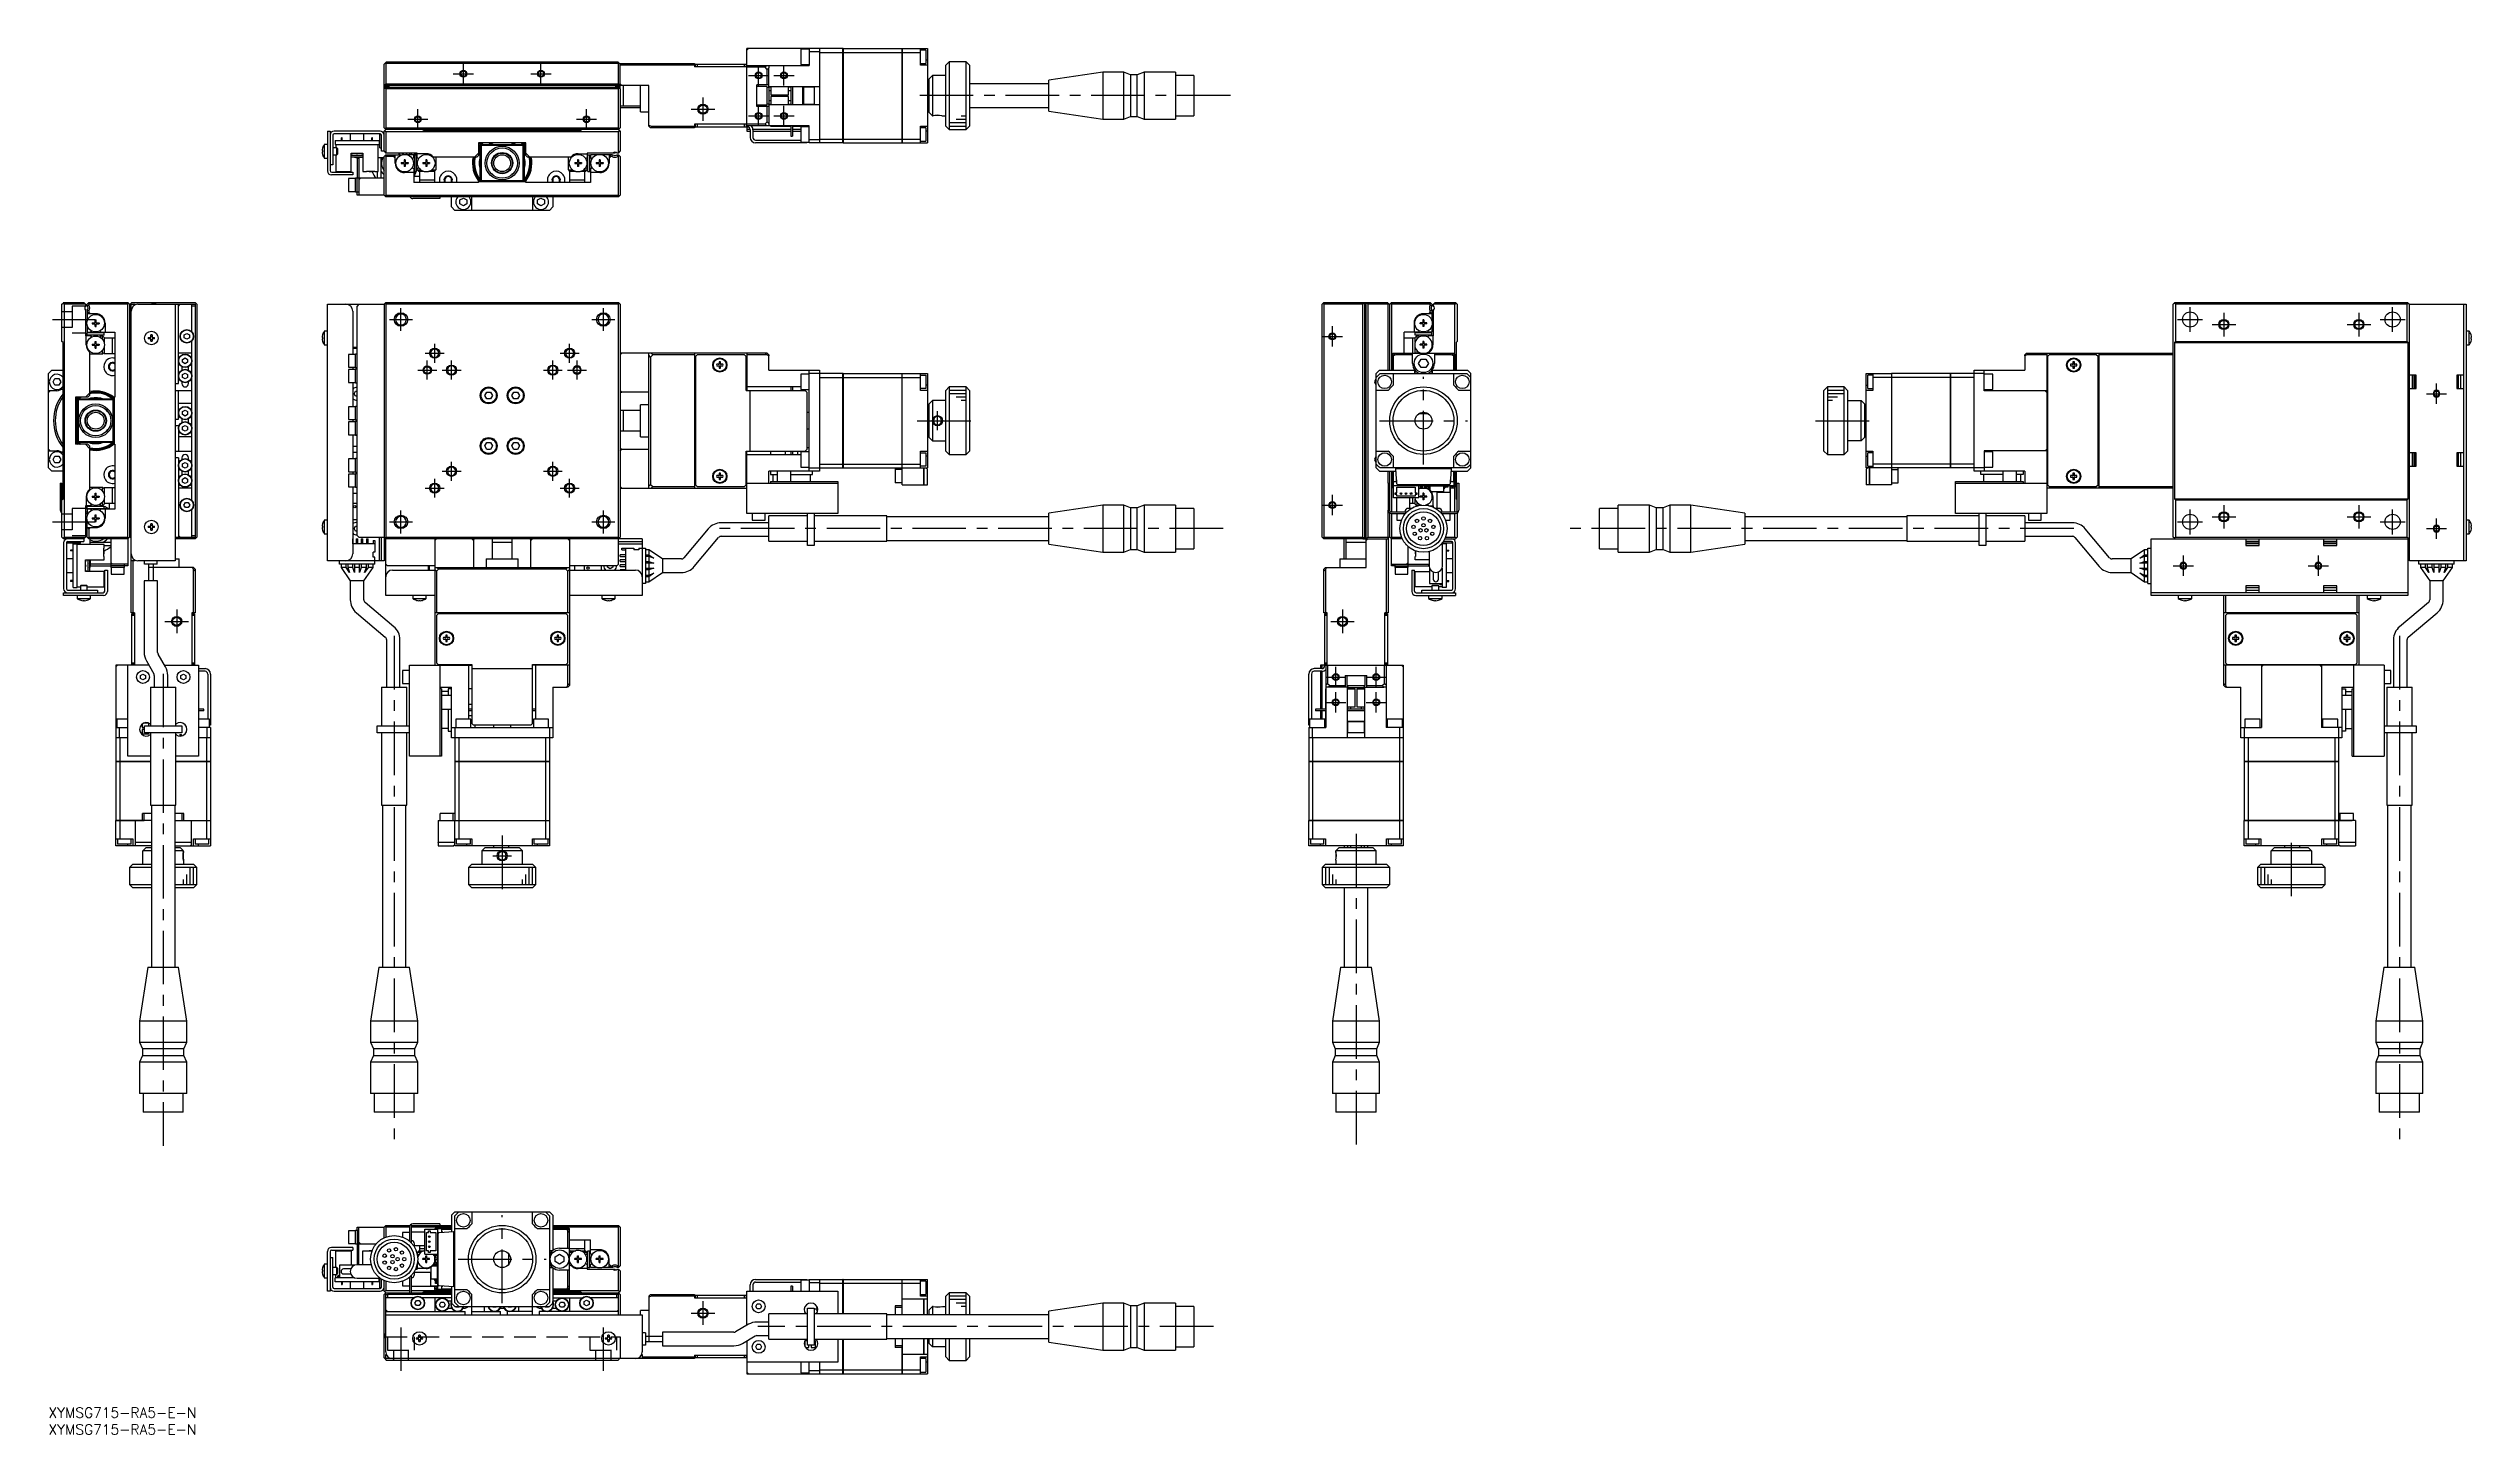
# Model space of a CAD drawing. Extents: x 0 to 718, y -8 to 403.
import ezdxf

# ---------------------------------------------------------------- set-up
doc = ezdxf.new("R2010")
doc.units = 0
doc.header["$LTSCALE"] = 0.5
doc.linetypes.add('CENTER', pattern=[50.8, 31.75, -6.35, 6.35, -6.35])
doc.linetypes.add('DASHED', pattern=[19.05, 12.7, -6.35])
for name, color, linetype in [('MSM_CENTER', 1, 'CENTER'), ('MSM_CONTINUOUS', 7, 'CONTINUOUS'), ('MSM_DASHED', 4, 'DASHED'), ('MSM_NARROW', 5, 'CONTINUOUS'), ('MSM_PART_NUMBER', 7, 'CONTINUOUS')]:
    doc.layers.add(name, color=color, linetype=linetype)
doc.styles.get("Standard").update_dxf_attribs({"font": 'txt.shx', "height": 1, "bigfont": 'bigfont.shx'})

# ---------------------------------------------------------------- blocks, each defined once
blk = doc.blocks.new('*U2')
at = {"layer": 'MSM_PART_NUMBER'}
blk.add_text('XYMSG715-RA5-E-N', height=3, dxfattribs=at).set_placement((0, -3))
blk = doc.blocks.new('*U3')
at = {"layer": 'MSM_PART_NUMBER'}
blk.add_text('XYMSG715-RA5-E-N', height=3, dxfattribs=at).set_placement((0, -8))

msp = doc.modelspace()

# ---------------------------------------------------------------- linework, layer by layer
at = {"layer": 'MSM_CENTER'}
for p, q in [((119.95, 395.43), (125.95, 395.43)), ((122.95, 392.43), (122.95, 398.43)), ((142.95, 395.43), (148.95, 395.43)), ((145.95, 392.43), (145.95, 398.43)), ((207.45, 394.93), (213.45, 394.93)), ((210.45, 391.93), (210.45, 397.93)), ((214.95, 394.93), (220.95, 394.93)), ((217.95, 391.93), (217.95, 397.93)), ((193.95, 388.43), (193.95, 381.43)), ((350.26, 388.93), (257.26, 388.93)), ((106.45, 381.93), (112.45, 381.93)), ((109.45, 378.93), (109.45, 384.93)), ((156.45, 381.93), (162.45, 381.93)), ((159.45, 378.93), (159.45, 384.93)), ((190.45, 384.93), (197.45, 384.93)), ((207.45, 382.93), (213.45, 382.93)), ((210.45, 379.93), (210.45, 385.93)), ((214.95, 382.93), (220.95, 382.93)), ((217.95, 379.93), (217.95, 385.93)), ((104.45, 319.17), (104.45, 325.97)), ((164.45, 319.17), (164.45, 325.97)), ((634.65, 318.87), (634.65, 326.27)), ((644.65, 324.57), (644.65, 317.57)), ((684.65, 324.57), (684.65, 317.57)), ((694.65, 318.87), (694.65, 326.27)), ((1.18, 322.57), (13.83, 322.57)), ((101.05, 322.57), (107.85, 322.57)), ((161.05, 322.57), (167.85, 322.57)), ((377.47, 317.57), (383.47, 317.57)), ((380.47, 314.57), (380.47, 320.57)), ((630.95, 322.57), (638.35, 322.57)), ((641.15, 321.07), (648.15, 321.07)), ((681.15, 321.07), (688.15, 321.07)), ((690.95, 322.57), (698.35, 322.57)), ((111.65, 312.57), (117.25, 312.57)), ((112.25, 304.77), (112.25, 310.37)), ((114.45, 309.77), (114.45, 315.37)), ((119.45, 304.77), (119.45, 310.37)), ((149.45, 304.77), (149.45, 310.37)), ((151.65, 312.57), (157.25, 312.57)), ((154.45, 309.77), (154.45, 315.37)), ((156.65, 304.77), (156.65, 310.37)), ((109.45, 307.57), (115.05, 307.57)), ((116.65, 307.57), (122.25, 307.57)), ((146.65, 307.57), (152.25, 307.57)), ((153.85, 307.57), (159.45, 307.57)), ((407.47, 279.57), (407.47, 305.57)), ((707.65, 297.57), (707.65, 303.57)), ((263.45, 289.77), (263.45, 295.37)), ((704.65, 300.57), (710.65, 300.57)), ((257.45, 292.57), (275.45, 292.57)), ((394.47, 292.57), (420.47, 292.57)), ((523.65, 292.57), (541.65, 292.57)), ((119.45, 274.77), (119.45, 280.37)), ((149.45, 274.77), (149.45, 280.37)), ((114.45, 269.77), (114.45, 275.37)), ((116.65, 277.57), (122.25, 277.57)), ((146.65, 277.57), (152.25, 277.57)), ((154.45, 269.77), (154.45, 275.37)), ((104.45, 259.17), (104.45, 265.97)), ((111.65, 272.57), (117.25, 272.57)), ((151.65, 272.57), (157.25, 272.57)), ((164.45, 259.17), (164.45, 265.97)), ((377.47, 267.57), (383.47, 267.57)), ((380.47, 264.57), (380.47, 270.57)), ((634.65, 258.87), (634.65, 266.27)), ((644.65, 267.57), (644.65, 260.57)), ((684.65, 267.57), (684.65, 260.57)), ((694.65, 258.87), (694.65, 266.27)), ((1.18, 262.57), (13.83, 262.57)), ((101.05, 262.57), (107.85, 262.57)), ((161.05, 262.57), (167.85, 262.57)), ((348.09, 260.57), (198.05, 260.57)), ((600.17, 260.57), (449.69, 260.57)), ((630.95, 262.57), (638.35, 262.57)), ((641.15, 264.07), (648.15, 264.07)), ((681.15, 264.07), (688.15, 264.07)), ((690.95, 262.57), (698.35, 262.57)), ((704.65, 260.57), (710.65, 260.57)), ((707.65, 257.57), (707.65, 263.57)), ((632.65, 246.57), (632.65, 252.57)), ((672.65, 246.57), (672.65, 252.57)), ((629.65, 249.57), (635.65, 249.57)), ((669.65, 249.57), (675.65, 249.57)), ((34.5, 233.07), (41.5, 233.07)), ((38, 236.57), (38, 229.57)), ((379.97, 233.07), (386.97, 233.07)), ((383.47, 236.57), (383.47, 229.57)), ((102.45, 228.8), (102.45, 76.53)), ((696.65, 228.8), (696.65, 76.53)), ((34, 217.57), (34, 77.57)), ((378.47, 216.57), (384.47, 216.57)), ((381.47, 213.57), (381.47, 219.57)), ((390.47, 216.57), (396.47, 216.57)), ((393.47, 213.57), (393.47, 219.57)), ((378.47, 209.07), (384.47, 209.07)), ((381.47, 206.07), (381.47, 212.07)), ((390.47, 209.07), (396.47, 209.07)), ((393.47, 206.07), (393.47, 212.07)), ((134.45, 169.57), (134.45, 151.57)), ((387.47, 170.06), (387.47, 75.95)), ((664.65, 151.57), (664.65, 169.57)), ((131.65, 163.57), (137.25, 163.57)), ((134.45, 31), (134.45, 57)), ((121.45, 44), (147.45, 44)), ((193.95, 31.5), (193.95, 24.5)), ((104.45, 23.72), (104.45, 10.89)), ((164.45, 10.89), (164.45, 23.72)), ((190.45, 28), (197.45, 28)), ((345.26, 24), (210.26, 24))]:
    msp.add_line(p, q, dxfattribs=at)
at = {"layer": 'MSM_CONTINUOUS'}
for p, q in [((206.95, 402.43), (207.45, 402.93)), ((235.44, 402.93), (206.95, 402.93)), ((206.95, 380.43), (206.95, 402.93)), ((222.95, 402.68), (222.95, 398.18)), ((225.45, 402.68), (222.95, 402.68)), ((225.45, 402.93), (225.45, 397.83)), ((228.45, 402.93), (228.45, 374.93)), ((235.44, 374.93), (235.44, 402.93)), ((235.45, 402.92), (235.44, 402.92)), ((235.45, 402.93), (235.45, 374.93)), ((235.45, 402.93), (252.94, 402.93)), ((252.94, 374.93), (252.94, 402.93)), ((252.95, 402.92), (252.94, 402.92)), ((252.95, 402.93), (260.45, 402.93)), ((252.95, 402.93), (252.95, 374.93)), ((258.45, 397.93), (258.45, 402.93)), ((259.95, 402.43), (258.45, 402.43)), ((259.95, 402.43), (259.95, 398.43)), ((260.45, 402.93), (260.45, 374.93)), ((100.15, 398.93), (99.45, 398.23)), ((99.45, 379.43), (99.45, 398.23)), ((99.95, 398.43), (99.8, 398.58)), ((99.95, 398.43), (99.95, 392.43)), ((168.95, 398.43), (99.95, 398.43)), ((100.15, 398.93), (168.75, 398.93)), ((169.45, 398.23), (168.75, 398.93)), ((169.1, 398.58), (168.95, 398.43)), ((168.95, 392.43), (168.95, 398.43)), ((169.25, 398.43), (191.45, 398.43)), ((169.45, 390.93), (169.45, 398.43)), ((191.45, 397.93), (169.45, 397.93)), ((191.45, 398.43), (191.45, 397.43)), ((206.95, 397.43), (191.45, 397.43)), ((191.75, 397.43), (191.75, 398.23)), ((191.75, 398.23), (206.75, 398.23)), ((192.25, 398.23), (192.25, 397.43)), ((206.25, 397.43), (206.25, 398.23)), ((206.75, 398.23), (206.75, 397.43)), ((206.95, 397.83), (213.45, 397.83)), ((212.34, 397.33), (206.95, 397.33)), ((212.34, 397.33), (212.84, 397.83)), ((212.95, 396.72), (212.34, 397.33)), ((213.45, 397.22), (212.95, 396.72)), ((212.95, 392.18), (212.95, 396.72)), ((213.45, 397.83), (213.45, 397.22)), ((213.45, 397.83), (225.45, 397.83)), ((213.45, 391.42), (213.45, 397.22)), ((222.95, 398.18), (225.45, 398.18)), ((228.45, 401.93), (225.45, 401.93)), ((228.45, 401.77), (235.44, 401.77)), ((235.45, 401.77), (235.44, 401.77)), ((235.45, 401.77), (252.94, 401.77)), ((252.95, 401.77), (252.94, 401.77)), ((252.95, 401.77), (258.45, 401.77)), ((258.45, 398.43), (259.95, 398.43)), ((260.45, 397.93), (258.45, 397.93)), ((260.45, 399.43), (259.95, 399.43)), ((260.95, 393.93), (261.95, 394.93)), ((261.95, 394.93), (261.95, 382.93)), ((265.95, 394.93), (261.95, 394.93)), ((266.95, 398.93), (265.95, 397.93)), ((265.95, 379.93), (265.95, 397.93)), ((266.95, 398.93), (266.95, 378.93)), ((271.95, 398.93), (266.95, 398.93)), ((271.95, 378.93), (271.95, 398.93)), ((272.95, 397.93), (271.95, 398.93)), ((272.95, 397.93), (272.95, 379.93)), ((312.45, 395.93), (296.45, 393.5)), ((312.45, 395.93), (312.45, 381.93)), ((318.65, 395.93), (312.45, 395.93)), ((318.65, 381.93), (318.65, 395.93)), ((320.65, 395.08), (318.65, 395.93)), ((320.65, 395.08), (320.65, 382.78)), ((322.65, 395.08), (320.65, 395.08)), ((324.65, 395.93), (322.65, 395.08)), ((322.65, 382.78), (322.65, 395.08)), ((324.65, 395.93), (324.65, 381.93)), ((333.95, 395.93), (324.65, 395.93)), ((333.95, 395.93), (333.95, 381.93)), ((99.45, 391.93), (99.95, 392.43)), ((177.95, 391.93), (99.45, 391.93)), ((99.45, 391.73), (100.85, 391.73)), ((99.95, 391.43), (99.45, 390.93)), ((99.55, 391.03), (99.55, 391.23)), ((99.95, 390.93), (99.7, 391.18)), ((100.55, 391.53), (99.85, 391.53)), ((99.95, 392.43), (168.95, 392.43)), ((99.95, 391.43), (168.95, 391.43)), ((168.95, 390.93), (99.95, 390.93)), ((99.95, 390.93), (99.95, 379.43)), ((100.85, 391.73), (100.85, 391.43)), ((168.05, 391.73), (168.05, 391.43)), ((169.45, 391.73), (168.05, 391.73)), ((169.05, 391.53), (168.35, 391.53)), ((168.95, 392.43), (169.45, 391.93)), ((169.45, 390.93), (168.95, 391.43)), ((169.2, 391.18), (168.95, 390.93)), ((168.95, 379.43), (168.95, 390.93)), ((169.35, 391.23), (169.35, 391.03)), ((169.95, 391.93), (169.45, 392.43)), ((169.45, 390.93), (169.45, 379.43)), ((170.45, 385.93), (170.45, 391.93)), ((175.45, 384.18), (175.45, 391.93)), ((177.95, 379.93), (177.95, 391.93)), ((213.45, 392.18), (209.95, 392.18)), ((209.95, 385.68), (209.95, 392.18)), ((212.95, 391.68), (209.95, 391.68)), ((212.95, 386.18), (212.95, 391.68)), ((213.45, 391.42), (212.95, 391.21)), ((228.45, 391.53), (213.45, 391.53)), ((213.55, 386.33), (213.55, 391.53)), ((214.05, 391.43), (213.55, 391.43)), ((213.55, 390.43), (214.05, 390.43)), ((213.95, 391.53), (213.95, 391.43)), ((214.05, 391.53), (214.05, 389.18)), ((214.05, 389.18), (219.25, 389.18)), ((214.05, 388.68), (214.05, 386.33)), ((219.25, 388.68), (214.05, 388.68)), ((219.25, 389.18), (219.25, 391.53)), ((219.95, 391.43), (219.25, 391.43)), ((219.25, 390.43), (219.95, 390.43)), ((219.25, 386.33), (219.25, 388.68)), ((219.95, 391.53), (219.95, 386.33)), ((220.45, 391.53), (220.45, 386.33)), ((223.55, 386.33), (223.55, 391.53)), ((223.75, 391.53), (223.75, 386.33)), ((226.95, 391.43), (223.75, 391.43)), ((226.95, 391.53), (226.95, 386.33)), ((260.95, 392.43), (260.45, 392.43)), ((260.95, 391.43), (260.45, 391.43)), ((260.45, 390.43), (260.95, 390.43)), ((260.95, 383.93), (260.95, 393.93)), ((296.45, 392.43), (272.95, 392.43)), ((296.45, 384.36), (296.45, 393.5)), ((339.45, 394.88), (333.95, 394.88)), ((339.45, 394.88), (339.45, 382.98)), ((169.45, 385.93), (175.45, 385.93)), ((169.45, 385.43), (175.45, 385.43)), ((175.45, 384.18), (177.95, 384.18)), ((209.95, 386.18), (212.95, 386.18)), ((213.45, 385.68), (209.95, 385.68)), ((212.34, 380.53), (212.95, 381.14)), ((212.95, 386.65), (213.45, 386.44)), ((212.95, 381.14), (212.95, 385.68)), ((212.95, 381.14), (213.45, 380.64)), ((213.45, 386.44), (213.45, 380.64)), ((213.45, 386.33), (228.45, 386.33)), ((213.45, 380.64), (213.45, 380.03)), ((214.05, 387.43), (213.55, 387.43)), ((213.55, 386.43), (214.05, 386.43)), ((213.95, 386.43), (213.95, 386.33)), ((219.95, 387.43), (219.25, 387.43)), ((219.25, 386.43), (219.95, 386.43)), ((223.75, 386.43), (226.95, 386.43)), ((260.95, 387.43), (260.45, 387.43)), ((260.45, 386.43), (260.95, 386.43)), ((260.45, 385.43), (260.95, 385.43)), ((261.95, 382.93), (260.95, 383.93)), ((261.95, 382.93), (262.2, 382.93)), ((262.2, 382.93), (262.2, 382.93)), ((264.7, 382.93), (265.95, 382.93)), ((272.95, 385.43), (296.45, 385.43)), ((296.45, 384.36), (312.45, 381.93)), ((312.45, 381.93), (318.65, 381.93)), ((318.65, 381.93), (320.65, 382.78)), ((320.65, 382.78), (322.65, 382.78)), ((322.65, 382.78), (324.65, 381.93)), ((324.65, 381.93), (333.95, 381.93)), ((333.95, 382.98), (339.45, 382.98)), ((81.75, 374.43), (81.75, 370.43)), ((82.65, 374.43), (81.75, 374.43)), ((82.65, 378.43), (82.65, 366.63)), ((82.65, 378.43), (83.45, 378.43)), ((83.45, 378.43), (83.45, 366.73)), ((84.25, 377.23), (84.25, 368.43)), ((85.45, 373.43), (84.25, 373.43)), ((98.25, 378.43), (84.65, 378.43)), ((98.25, 377.63), (84.65, 377.63)), ((84.95, 375.63), (84.95, 374.43)), ((84.95, 375.63), (97.95, 375.63)), ((84.95, 374.43), (97.95, 374.43)), ((85.2, 374.43), (85.2, 373.43)), ((85.45, 371.43), (85.45, 373.43)), ((85.65, 373.23), (85.45, 373.43)), ((86.82, 375.63), (86.82, 376.43)), ((87.07, 376.43), (86.82, 376.43)), ((87.07, 375.63), (87.07, 376.43)), ((89.45, 377.63), (89.45, 375.63)), ((93.45, 375.63), (93.45, 377.63)), ((95.82, 375.63), (95.82, 376.43)), ((96.07, 376.43), (95.82, 376.43)), ((96.07, 375.63), (96.07, 376.43)), ((97.7, 366.43), (97.7, 374.43)), ((97.95, 375.63), (97.95, 374.43)), ((98.15, 374.58), (97.95, 374.58)), ((98.15, 373.43), (98.15, 377.43)), ((98.6, 377.43), (98.15, 377.43)), ((98.15, 373.43), (98.65, 373.43)), ((98.65, 372.43), (98.65, 377.23)), ((99.45, 379.43), (99.95, 378.93)), ((99.95, 378.93), (99.45, 378.43)), ((99.45, 372.43), (99.45, 378.43)), ((99.95, 378.23), (99.6, 378.58)), ((99.7, 379.18), (99.95, 379.43)), ((99.95, 379.43), (168.95, 379.43)), ((168.95, 378.93), (99.95, 378.93)), ((99.95, 378.23), (99.95, 371.93)), ((168.95, 378.23), (99.95, 378.23)), ((110.95, 378.93), (111.3, 378.58)), ((111.3, 378.58), (157.6, 378.58)), ((119.45, 378.58), (119.45, 378.93)), ((141.45, 374.93), (127.45, 374.93)), ((127.45, 374.93), (127.45, 371.23)), ((127.95, 373.63), (128.75, 374.43)), ((127.95, 364.23), (127.95, 373.63)), ((128.25, 373.93), (128.25, 363.93)), ((140.45, 374.13), (128.45, 374.13)), ((128.75, 374.43), (140.15, 374.43)), ((140.15, 374.43), (140.95, 373.63)), ((140.65, 363.93), (140.65, 373.93)), ((140.95, 373.63), (140.95, 364.23)), ((141.45, 371.23), (141.45, 374.93)), ((149.45, 378.93), (149.45, 378.58)), ((157.6, 378.58), (157.95, 378.93)), ((168.95, 379.43), (169.2, 379.18)), ((168.95, 378.93), (169.45, 379.43)), ((168.95, 378.93), (169.3, 378.58)), ((169.3, 378.58), (168.95, 378.23)), ((168.95, 371.93), (168.95, 378.23)), ((169.45, 378.43), (169.3, 378.58)), ((169.45, 378.43), (169.45, 372.43)), ((177.95, 380.23), (178.56, 379.93)), ((178.45, 379.43), (177.95, 379.93)), ((191.45, 379.43), (178.45, 379.43)), ((178.56, 379.93), (191.45, 379.93)), ((178.56, 379.93), (179.06, 379.43)), ((206.95, 380.43), (191.45, 380.43)), ((191.45, 380.43), (191.45, 379.43)), ((191.75, 379.63), (191.75, 380.43)), ((207.15, 379.63), (191.75, 379.63)), ((192.25, 380.43), (192.25, 379.63)), ((206.25, 379.63), (206.25, 380.43)), ((206.75, 380.43), (206.75, 379.63)), ((206.95, 380.53), (212.34, 380.53)), ((206.95, 380.03), (206.95, 380.43)), ((225.45, 380.03), (206.95, 380.03)), ((206.95, 379.63), (206.95, 378.43)), ((207.94, 378.93), (206.95, 378.93)), ((206.95, 378.43), (207.95, 378.43)), ((207.95, 378.83), (207.95, 376.53)), ((219.95, 378.93), (208.75, 378.93)), ((208.75, 378.83), (208.75, 376.53)), ((208.75, 378.43), (219.95, 378.43)), ((209.55, 375.73), (222.95, 375.73)), ((224.75, 374.93), (209.55, 374.93)), ((212.84, 380.03), (212.34, 380.53)), ((213.95, 380.03), (213.95, 379.93)), ((213.95, 379.93), (219.95, 379.93)), ((219.95, 380.03), (219.95, 376.93)), ((219.95, 376.93), (220.45, 376.93)), ((220.45, 380.03), (220.45, 376.93)), ((220.45, 379.93), (225.45, 379.93)), ((222.95, 378.93), (220.45, 378.93)), ((220.45, 378.43), (222.95, 378.43)), ((222.95, 379.68), (222.95, 375.18)), ((225.45, 379.68), (222.95, 379.68)), ((222.95, 375.18), (225.45, 375.18)), ((224.25, 374.93), (224.25, 375.18)), ((224.75, 375.18), (224.75, 374.93)), ((225.45, 374.93), (225.45, 380.03)), ((225.45, 375.93), (228.45, 375.93)), ((235.44, 374.93), (225.45, 374.93)), ((228.45, 376.08), (235.44, 376.08)), ((235.45, 376.09), (235.44, 376.09)), ((235.45, 374.94), (235.44, 374.94)), ((235.45, 376.08), (252.94, 376.08)), ((235.45, 374.93), (252.94, 374.93)), ((252.95, 376.09), (252.94, 376.09)), ((252.95, 374.94), (252.94, 374.94)), ((252.95, 376.08), (258.45, 376.08)), ((252.95, 374.93), (260.45, 374.93)), ((258.45, 379.93), (260.45, 379.93)), ((258.45, 374.93), (258.45, 379.93)), ((259.95, 379.43), (258.45, 379.43)), ((258.45, 375.43), (259.95, 375.43)), ((259.95, 379.43), (259.95, 375.43)), ((260.45, 378.43), (259.95, 378.43)), ((265.95, 379.93), (266.95, 378.93)), ((266.95, 378.93), (271.95, 378.93)), ((271.95, 378.93), (272.95, 379.93)), ((81.06, 372.63), (81.19, 372.63)), ((81.19, 372.23), (81.06, 372.23)), ((81.19, 373.38), (81.19, 373.36)), ((81.19, 372.63), (81.19, 372.23)), ((81.19, 371.5), (81.19, 371.48)), ((81.75, 370.43), (82.65, 370.43)), ((84.25, 368.43), (83.45, 368.43)), ((83.95, 366.23), (90.15, 366.23)), ((84.25, 371.43), (85.45, 371.43)), ((85.2, 371.43), (85.2, 366.43)), ((85.2, 366.43), (89.7, 366.43)), ((85.45, 371.43), (85.65, 371.63)), ((85.65, 373.23), (85.65, 371.63)), ((89.7, 371.93), (93.2, 371.93)), ((89.7, 366.43), (89.7, 371.93)), ((93.2, 371.23), (89.7, 371.23)), ((93.2, 370.73), (89.7, 370.73)), ((90.15, 366.23), (90.15, 365.43)), ((93.2, 370.58), (91.45, 370.58)), ((91.45, 370.43), (91.95, 370.43)), ((91.45, 370.43), (91.45, 364.43)), ((91.95, 370.43), (91.95, 359.43)), ((93.2, 371.93), (93.2, 366.43)), ((93.2, 366.43), (94.2, 366.43)), ((94.2, 366.53), (96.7, 366.53)), ((94.2, 366.43), (94.2, 366.53)), ((95, 366.53), (95, 366.43)), ((95, 366.43), (95.9, 366.43)), ((95.37, 366.53), (95.37, 366.43)), ((95.52, 366.53), (95.52, 366.43)), ((95.9, 366.53), (95.9, 366.43)), ((96.7, 366.43), (96.7, 366.53)), ((96.7, 366.43), (97.7, 366.43)), ((97.45, 366.43), (97.45, 364.43)), ((97.7, 370.58), (99.45, 370.58)), ((98.45, 370.58), (98.45, 364.43)), ((99.45, 372.43), (98.65, 372.43)), ((99.45, 372.43), (99.95, 371.93)), ((99.95, 371.43), (99.45, 370.93)), ((99.45, 359.43), (99.45, 370.93)), ((99.95, 370.93), (99.7, 371.18)), ((109.25, 371.93), (99.95, 371.93)), ((99.95, 371.43), (104.84, 371.43)), ((102.25, 370.93), (99.95, 370.93)), ((99.95, 370.93), (99.95, 359.43)), ((102.75, 371.28), (102.25, 370.93)), ((102.25, 370.93), (102.75, 370.43)), ((102.75, 368.93), (102.75, 371.43)), ((104.17, 371.43), (104.17, 371.93)), ((104.55, 369.07), (104.55, 368.78)), ((104.55, 369.07), (105.34, 369.07)), ((104.55, 368.78), (105.34, 368.78)), ((105.08, 369.07), (105.08, 368.78)), ((105.69, 369.93), (105.4, 369.93)), ((105.4, 369.93), (105.4, 369.13)), ((105.4, 369.4), (105.69, 369.4)), ((105.4, 368.72), (105.4, 367.93)), ((105.4, 368.46), (105.69, 368.46)), ((105.69, 367.93), (105.4, 367.93)), ((105.69, 369.93), (105.69, 369.13)), ((105.69, 368.72), (105.69, 367.93)), ((105.75, 369.07), (106.55, 369.07)), ((105.75, 368.78), (106.55, 368.78)), ((106.02, 368.78), (106.02, 369.07)), ((108.25, 371.43), (106.26, 371.43)), ((106.55, 369.07), (106.55, 368.78)), ((106.95, 371.93), (106.95, 371.43)), ((107.45, 371.93), (107.45, 371.43)), ((108.25, 370.48), (107.99, 370.33)), ((107.99, 367.53), (108.25, 367.38)), ((108.25, 370.48), (108.25, 371.43)), ((108.25, 367.38), (108.25, 363.23)), ((108.45, 371.93), (108.45, 364.93)), ((108.45, 371.43), (109.05, 371.43)), ((108.45, 366.43), (109.05, 366.43)), ((109.05, 366.43), (109.05, 371.43)), ((109.25, 370.48), (109.25, 371.93)), ((111.95, 371.73), (109.25, 371.73)), ((109.25, 370.48), (109.47, 370.35)), ((109.25, 367.38), (109.47, 367.51)), ((109.25, 366.93), (109.25, 367.38)), ((109.25, 366.93), (110.29, 366.93)), ((109.25, 366.93), (109.75, 366.43)), ((111.24, 366.43), (109.75, 366.43)), ((110, 366.43), (110, 363.23)), ((110.95, 369.07), (110.95, 368.78)), ((110.95, 369.07), (111.74, 369.07)), ((110.95, 368.78), (111.74, 368.78)), ((111.48, 369.07), (111.48, 368.78)), ((112.09, 369.93), (111.8, 369.93)), ((111.8, 369.93), (111.8, 369.13)), ((111.8, 369.4), (112.09, 369.4)), ((111.8, 368.72), (111.8, 367.93)), ((111.8, 368.46), (112.09, 368.46)), ((112.09, 367.93), (111.8, 367.93)), ((112.09, 369.93), (112.09, 369.13)), ((112.09, 368.72), (112.09, 367.93)), ((112.15, 369.07), (112.95, 369.07)), ((112.15, 368.78), (112.95, 368.78)), ((112.42, 368.78), (112.42, 369.07)), ((114.5, 366.43), (112.66, 366.43)), ((112.95, 369.07), (112.95, 368.78)), ((113.61, 366.93), (114.75, 366.93)), ((126.95, 370.73), (114.09, 370.73)), ((114.25, 366.43), (114.75, 366.93)), ((114.45, 366.43), (114.45, 366.63)), ((114.5, 363.23), (114.5, 366.43)), ((114.75, 370.73), (114.75, 366.93)), ((126.24, 370.73), (127.45, 371.93)), ((127.45, 371.23), (126.95, 370.73)), ((141.45, 371.93), (142.66, 370.73)), ((141.95, 370.73), (141.45, 371.23)), ((154.8, 370.73), (141.95, 370.73)), ((154.15, 366.93), (154.15, 370.73)), ((154.15, 366.93), (155.29, 366.93)), ((154.15, 366.93), (154.65, 366.43)), ((156.24, 366.43), (154.4, 366.43)), ((154.4, 366.43), (154.4, 363.23)), ((154.45, 366.43), (154.45, 366.63)), ((155.95, 369.07), (155.95, 368.78)), ((155.95, 369.07), (156.74, 369.07)), ((155.95, 368.78), (156.74, 368.78)), ((156.48, 369.07), (156.48, 368.78)), ((157.09, 369.93), (156.8, 369.93)), ((156.8, 369.93), (156.8, 369.13)), ((156.8, 369.4), (157.09, 369.4)), ((156.8, 368.72), (156.8, 367.93)), ((156.8, 368.46), (157.09, 368.46)), ((157.09, 367.93), (156.8, 367.93)), ((156.95, 371.73), (159.65, 371.73)), ((157.09, 369.93), (157.09, 369.13)), ((157.09, 368.72), (157.09, 367.93)), ((157.15, 369.07), (157.95, 369.07)), ((157.15, 368.78), (157.95, 368.78)), ((157.42, 368.78), (157.42, 369.07)), ((159.15, 366.43), (157.66, 366.43)), ((157.95, 369.07), (157.95, 368.78)), ((158.61, 366.93), (159.65, 366.93)), ((158.9, 363.23), (158.9, 366.43)), ((159.15, 366.43), (159.65, 366.93)), ((159.65, 370.48), (159.43, 370.35)), ((159.65, 367.38), (159.43, 367.51)), ((167.95, 371.93), (159.65, 371.93)), ((159.65, 371.93), (159.65, 370.48)), ((159.65, 367.38), (159.65, 366.93)), ((159.85, 366.43), (159.85, 371.43)), ((159.85, 371.43), (160.45, 371.43)), ((159.85, 366.43), (160.45, 366.43)), ((160.45, 366.43), (160.45, 371.43)), ((160.65, 371.43), (160.65, 370.48)), ((162.64, 371.43), (160.65, 371.43)), ((160.65, 370.48), (160.91, 370.33)), ((160.91, 367.53), (160.65, 367.38)), ((160.65, 367.38), (160.65, 363.23)), ((162.35, 369.07), (162.35, 368.78)), ((162.35, 369.07), (163.14, 369.07)), ((162.35, 368.78), (163.14, 368.78)), ((162.88, 369.07), (162.88, 368.78)), ((163.49, 369.93), (163.2, 369.93)), ((163.2, 369.93), (163.2, 369.13)), ((163.2, 369.4), (163.49, 369.4)), ((163.2, 368.72), (163.2, 367.93)), ((163.2, 368.46), (163.49, 368.46)), ((163.49, 367.93), (163.2, 367.93)), ((163.49, 369.93), (163.49, 369.13)), ((163.49, 368.72), (163.49, 367.93)), ((163.55, 369.07), (164.35, 369.07)), ((163.55, 368.78), (164.35, 368.78)), ((163.82, 368.78), (163.82, 369.07)), ((167.19, 371.43), (164.06, 371.43)), ((164.35, 369.07), (164.35, 368.78)), ((166.15, 371.43), (166.15, 368.93)), ((166.65, 370.93), (166.15, 371.28)), ((166.15, 370.43), (166.65, 370.93)), ((167.02, 370.93), (166.65, 370.93)), ((167.02, 370.93), (167.19, 371.43)), ((167.95, 371.93), (167.95, 372.17)), ((168.95, 371.93), (168.51, 371.93)), ((168.68, 370.93), (168.51, 371.43)), ((168.51, 371.43), (168.95, 371.43)), ((168.95, 370.93), (168.68, 370.93)), ((168.95, 371.93), (169.45, 372.43)), ((168.95, 371.43), (169.45, 370.93)), ((169.2, 371.18), (168.95, 370.93)), ((168.95, 359.43), (168.95, 370.93)), ((169.45, 370.93), (169.45, 359.43)), ((90.15, 365.43), (83.85, 365.43)), ((88.95, 364.33), (88.95, 360.53)), ((90.95, 364.33), (88.95, 364.33)), ((88.95, 360.53), (90.95, 360.53)), ((90.95, 360.43), (90.95, 364.43)), ((99.45, 364.43), (90.95, 364.43)), ((90.95, 360.43), (91.95, 360.43)), ((91.45, 360.43), (91.45, 364.43)), ((91.45, 359.43), (91.45, 360.43)), ((99.45, 359.43), (91.45, 359.43)), ((91.95, 363.93), (92.45, 364.43)), ((99.45, 359.43), (99.95, 358.93)), ((99.7, 359.18), (99.95, 359.43)), ((99.95, 359.43), (168.95, 359.43)), ((108.25, 366.13), (105.55, 366.13)), ((110, 364.93), (108.25, 364.93)), ((127.45, 363.23), (108.25, 363.23)), ((110, 363.93), (114.5, 363.93)), ((127.45, 363.23), (127.45, 363.43)), ((141.45, 363.43), (127.45, 363.43)), ((128.25, 363.93), (127.95, 364.23)), ((128.25, 363.93), (128.45, 363.73)), ((128.45, 363.73), (140.45, 363.73)), ((128.75, 363.43), (128.45, 363.73)), ((131.29, 365.73), (131.47, 365.73)), ((131.7, 365.5), (131.47, 365.73)), ((131.7, 365.5), (131.53, 365.5)), ((131.7, 365.37), (131.7, 365.5)), ((131.7, 365.37), (131.7, 365.37)), ((137.42, 365.73), (137.2, 365.5)), ((137.37, 365.5), (137.2, 365.5)), ((137.2, 365.5), (137.2, 365.37)), ((137.2, 365.37), (137.2, 365.37)), ((137.42, 365.73), (137.61, 365.73)), ((140.45, 363.73), (140.15, 363.43)), ((140.45, 363.73), (140.65, 363.93)), ((140.95, 364.23), (140.65, 363.93)), ((141.45, 363.23), (141.45, 363.43)), ((160.65, 363.23), (141.45, 363.23)), ((154.4, 363.93), (158.9, 363.93)), ((163.35, 366.13), (160.65, 366.13)), ((169.45, 359.43), (168.95, 358.93)), ((168.95, 359.43), (169.2, 359.18)), ((168.95, 358.93), (99.95, 358.93)), ((115.95, 358.43), (107.95, 358.43)), ((115.95, 358.93), (115.95, 358.43)), ((119.45, 355.93), (119.45, 358.93)), ((119.45, 355.93), (120.45, 354.93)), ((125.45, 354.93), (120.45, 354.93)), ((121.95, 358.01), (122.95, 358.58)), ((121.95, 356.85), (121.95, 358.01)), ((122.95, 356.27), (121.95, 356.85)), ((122.95, 358.58), (123.95, 358.01)), ((123.95, 356.85), (122.95, 356.27)), ((123.95, 358.01), (123.95, 356.85)), ((125.45, 354.93), (125.45, 358.93)), ((143.45, 354.93), (125.45, 354.93)), ((143.45, 358.93), (143.45, 354.93)), ((148.45, 354.93), (143.45, 354.93)), ((144.95, 358.01), (145.95, 358.58)), ((144.95, 356.85), (144.95, 358.01)), ((145.95, 356.27), (144.95, 356.85)), ((145.95, 358.58), (146.95, 358.01)), ((146.95, 356.85), (145.95, 356.27)), ((146.95, 358.01), (146.95, 356.85)), ((148.45, 354.93), (149.45, 355.93)), ((149.45, 358.93), (149.45, 355.93)), ((4, 327.07), (4.35, 327.42)), ((4, 316.07), (4, 327.07)), ((4.5, 327.57), (4.35, 327.42)), ((4.35, 327.42), (4.7, 327.07)), ((4.5, 327.57), (10.5, 327.57)), ((4.7, 327.07), (4.7, 258.07)), ((11, 327.07), (4.7, 327.07)), ((11, 327.07), (10.5, 327.57)), ((11, 327.07), (11, 326.63)), ((11, 325.31), (11, 317.77)), ((11.5, 327.07), (12, 327.57)), ((11.5, 326.63), (11.5, 327.07)), ((12, 326.8), (11.5, 326.63)), ((12, 325.14), (11.5, 325.31)), ((11.5, 325.31), (11.5, 322.18)), ((14, 324.27), (11.5, 324.27)), ((12, 324.77), (11.65, 324.27)), ((11.75, 327.32), (12, 327.07)), ((12, 327.57), (23.5, 327.57)), ((12, 327.07), (12, 326.8)), ((23.5, 327.07), (12, 327.07)), ((12, 325.14), (12, 324.77)), ((12.5, 324.27), (12, 324.77)), ((24, 327.07), (23.5, 327.57)), ((23.5, 327.07), (23.75, 327.32)), ((23.5, 258.07), (23.5, 327.07)), ((24.35, 327.22), (24, 326.87)), ((24, 327.07), (24, 258.07)), ((24.7, 327.57), (24.35, 327.22)), ((24.35, 327.22), (24.5, 327.07)), ((24.5, 327.07), (25.7, 327.07)), ((24.5, 235.57), (24.5, 327.07)), ((24.7, 327.57), (43.5, 327.57)), ((26.5, 327.07), (43.5, 327.07)), ((30.5, 327.07), (31, 327.57)), ((31, 327.57), (31, 327.07)), ((31.2, 327.57), (31.2, 327.07)), ((31.4, 327.17), (31.4, 327.07)), ((32, 327.57), (31.5, 327.07)), ((31.7, 327.47), (31.9, 327.47)), ((31.75, 327.32), (32, 327.07)), ((37.5, 327.07), (37.5, 251.07)), ((38.5, 326.57), (39, 327.07)), ((38.5, 303.57), (38.5, 327.07)), ((42.5, 318.89), (42.5, 327.07)), ((43.5, 326.57), (42.5, 326.57)), ((44, 327.07), (43.5, 327.57)), ((43.5, 327.07), (43.75, 327.32)), ((43.5, 327.07), (43.5, 258.07)), ((44, 327.07), (44, 258.07)), ((82.65, 251.07), (82.65, 327.07)), ((82.65, 327.07), (99.45, 327.07)), ((90.15, 325.07), (90.15, 312.22)), ((91.95, 327.07), (91.45, 326.57)), ((91.45, 258.57), (91.45, 326.57)), ((99.45, 327.07), (99.95, 327.57)), ((99.45, 327.07), (99.45, 251.07)), ((99.95, 327.07), (99.7, 327.32)), ((99.95, 327.57), (168.95, 327.57)), ((99.95, 327.07), (99.95, 258.07)), ((168.95, 327.07), (99.95, 327.07)), ((168.95, 327.57), (169.45, 327.07)), ((169.2, 327.32), (168.95, 327.07)), ((168.95, 258.07), (168.95, 327.07)), ((169.45, 327.07), (169.45, 258.07)), ((377.97, 327.57), (377.47, 327.07)), ((377.47, 258.07), (377.47, 327.07)), ((377.72, 327.32), (377.97, 327.07)), ((377.97, 327.57), (396.77, 327.57)), ((377.97, 327.07), (377.97, 258.07)), ((389.47, 327.07), (377.97, 327.07)), ((389.97, 327.07), (389.47, 327.57)), ((389.47, 327.07), (389.72, 327.32)), ((389.47, 258.07), (389.47, 327.07)), ((389.57, 327.47), (389.77, 327.47)), ((389.97, 327.07), (389.97, 258.07)), ((390.27, 326.17), (389.97, 326.17)), ((390.07, 326.47), (390.07, 327.17)), ((390.27, 327.57), (390.27, 326.17)), ((390.47, 327.57), (390.97, 327.07)), ((390.47, 249.07), (390.47, 327.57)), ((390.97, 327.07), (390.97, 258.07)), ((396.97, 327.07), (390.97, 327.07)), ((397.12, 327.22), (396.77, 327.57)), ((396.97, 327.07), (397.12, 327.22)), ((396.97, 307.57), (396.97, 327.07)), ((397.47, 326.87), (397.12, 327.22)), ((397.47, 327.07), (397.97, 327.57)), ((397.47, 307.57), (397.47, 327.07)), ((397.72, 327.32), (397.97, 327.07)), ((397.97, 327.57), (409.47, 327.57)), ((409.47, 327.07), (397.97, 327.07)), ((397.97, 327.07), (397.97, 307.57)), ((409.97, 324.27), (407.47, 324.27)), ((409.47, 324.77), (408.97, 324.27)), ((409.97, 327.07), (409.47, 327.57)), ((409.47, 327.07), (409.72, 327.32)), ((409.47, 326.8), (409.47, 327.07)), ((409.47, 326.8), (409.97, 326.63)), ((409.47, 325.14), (409.97, 325.31)), ((409.47, 324.77), (409.47, 325.14)), ((409.82, 324.27), (409.47, 324.77)), ((409.97, 327.07), (409.97, 326.63)), ((409.97, 325.31), (409.97, 322.18)), ((410.97, 327.57), (410.47, 327.07)), ((416.77, 327.07), (410.47, 327.07)), ((410.47, 326.63), (410.47, 327.07)), ((410.47, 317.77), (410.47, 325.31)), ((410.97, 327.57), (416.97, 327.57)), ((416.77, 327.07), (417.12, 327.42)), ((416.77, 312.27), (416.77, 327.07)), ((417.12, 327.42), (416.97, 327.57)), ((417.12, 327.42), (417.47, 327.07)), ((417.47, 327.07), (417.47, 316.07)), ((629.65, 327.07), (630.15, 327.57)), ((629.65, 258.07), (629.65, 327.07)), ((630, 327.42), (630.35, 327.07)), ((630.15, 327.57), (699.15, 327.57)), ((630.35, 327.07), (630.35, 316.07)), ((698.95, 327.07), (630.35, 327.07)), ((698.95, 327.07), (699.3, 327.42)), ((698.95, 316.07), (698.95, 327.07)), ((699.15, 327.57), (699.3, 327.42)), ((699.3, 327.42), (699.65, 327.07)), ((699.65, 327.07), (716.45, 327.07)), ((699.65, 251.07), (699.65, 327.07)), ((715.65, 327.07), (715.65, 251.07)), ((716.45, 327.07), (716.45, 251.07)), ((4.35, 315.72), (4, 316.07)), ((12.45, 317.77), (11, 317.77)), ((11.2, 315.07), (11.2, 317.77)), ((11.5, 320.75), (11.5, 318.77)), ((11.5, 318.77), (12.45, 318.77)), ((11.5, 317.97), (11.5, 318.57)), ((16.5, 318.57), (11.5, 318.57)), ((16.5, 317.97), (11.5, 317.97)), ((12.45, 318.77), (12.6, 319.03)), ((12.45, 317.77), (12.58, 317.54)), ((13, 321.61), (13.8, 321.61)), ((13, 321.61), (13, 321.32)), ((13, 321.32), (13.8, 321.32)), ((13.53, 321.32), (13.53, 321.61)), ((13.86, 322.47), (14.15, 322.47)), ((13.86, 321.67), (13.86, 322.47)), ((14.15, 321.94), (13.86, 321.94)), ((13.86, 320.47), (13.86, 321.26)), ((13.86, 321), (14.15, 321)), ((13.86, 320.47), (14.15, 320.47)), ((13.86, 316.07), (14.15, 316.07)), ((13.86, 315.27), (13.86, 316.07)), ((14.15, 321.67), (14.15, 322.47)), ((14.15, 320.47), (14.15, 321.26)), ((14.15, 315.27), (14.15, 316.07)), ((14.21, 321.61), (15, 321.61)), ((14.21, 321.32), (15, 321.32)), ((14.47, 321.32), (14.47, 321.61)), ((15, 321.61), (15, 321.32)), ((15.4, 319.03), (15.55, 318.77)), ((15.55, 317.77), (15.42, 317.54)), ((15.55, 318.77), (19.7, 318.77)), ((15.55, 317.77), (16, 317.77)), ((16, 316.73), (16, 317.77)), ((16.5, 317.27), (16, 317.77)), ((16.5, 317.97), (16.5, 318.57)), ((16.5, 317.27), (16.5, 315.78)), ((19.7, 317.02), (16.5, 317.02)), ((16.8, 321.47), (16.8, 318.77)), ((19, 312.52), (19, 317.02)), ((19.7, 318.77), (19.7, 299.57)), ((29.57, 317.27), (30.3, 317.27)), ((30.3, 316.87), (29.57, 316.87)), ((30.3, 317.27), (30.3, 318)), ((30.3, 316.14), (30.3, 316.87)), ((30.7, 318), (30.7, 317.27)), ((30.7, 317.27), (31.43, 317.27)), ((31.43, 316.87), (30.7, 316.87)), ((30.7, 316.87), (30.7, 316.14)), ((40.25, 318), (41, 318.43)), ((40.25, 317.13), (40.25, 318)), ((41, 316.7), (40.25, 317.13)), ((41, 318.43), (41.75, 318)), ((41.75, 317.13), (41, 316.7)), ((41.75, 318), (41.75, 317.13)), ((42.5, 268.89), (42.5, 316.24)), ((81.06, 317.27), (81.19, 317.27)), ((81.19, 316.87), (81.06, 316.87)), ((81.19, 318.02), (81.19, 318)), ((81.19, 317.27), (81.19, 316.87)), ((81.19, 316.14), (81.19, 316.12)), ((81.75, 319.07), (81.75, 315.07)), ((82.65, 319.07), (81.75, 319.07)), ((405.92, 318.77), (401.77, 318.77)), ((401.77, 312.57), (401.77, 318.77)), ((404.97, 317.02), (401.77, 317.02)), ((404.27, 312.57), (404.27, 317.02)), ((404.67, 321.47), (404.67, 318.77)), ((409.97, 318.57), (404.97, 318.57)), ((404.97, 317.97), (404.97, 318.57)), ((409.97, 317.97), (404.97, 317.97)), ((405.47, 317.77), (404.97, 317.27)), ((404.97, 315.78), (404.97, 317.27)), ((405.47, 317.77), (405.47, 316.73)), ((405.92, 317.77), (405.47, 317.77)), ((406.07, 319.03), (405.92, 318.77)), ((405.92, 317.77), (406.05, 317.54)), ((406.47, 321.32), (406.47, 321.61)), ((407.26, 321.61), (406.47, 321.61)), ((407.26, 321.32), (406.47, 321.32)), ((407, 321.61), (407, 321.32)), ((407.61, 322.47), (407.32, 322.47)), ((407.32, 322.47), (407.32, 321.67)), ((407.61, 321.94), (407.32, 321.94)), ((407.32, 321.26), (407.32, 320.47)), ((407.32, 321), (407.61, 321)), ((407.61, 320.47), (407.32, 320.47)), ((407.61, 316.07), (407.32, 316.07)), ((407.32, 316.07), (407.32, 315.27)), ((407.61, 322.47), (407.61, 321.67)), ((407.61, 321.26), (407.61, 320.47)), ((407.61, 316.07), (407.61, 315.27)), ((408.47, 321.61), (407.67, 321.61)), ((408.47, 321.32), (407.67, 321.32)), ((407.94, 321.61), (407.94, 321.32)), ((408.47, 321.32), (408.47, 321.61)), ((409.02, 318.77), (408.87, 319.03)), ((409.02, 317.77), (408.89, 317.54)), ((409.97, 318.77), (409.02, 318.77)), ((410.47, 317.77), (409.02, 317.77)), ((409.97, 320.75), (409.97, 318.77)), ((409.97, 317.97), (409.97, 318.57)), ((410.27, 317.77), (410.27, 315.07)), ((417.47, 316.07), (417.12, 315.72)), ((630.35, 316.07), (630, 315.72)), ((630.35, 316.07), (698.95, 316.07)), ((699.3, 315.72), (698.95, 316.07)), ((717.35, 319.07), (716.45, 319.07)), ((717.35, 315.07), (717.35, 319.07)), ((717.91, 318), (717.91, 318.02)), ((717.91, 317.27), (718.04, 317.27)), ((717.91, 316.87), (717.91, 317.27)), ((718.04, 316.87), (717.91, 316.87)), ((717.91, 316.12), (717.91, 316.14)), ((4.35, 269.42), (4.35, 315.72)), ((12.2, 312.92), (12.2, 300.07)), ((16, 312.27), (12.2, 312.27)), ((13, 315.21), (13.8, 315.21)), ((13, 315.21), (13, 314.92)), ((13, 314.92), (13.8, 314.92)), ((13.53, 314.92), (13.53, 315.21)), ((14.15, 315.54), (13.86, 315.54)), ((13.86, 314.07), (13.86, 314.86)), ((13.86, 314.6), (14.15, 314.6)), ((13.86, 314.07), (14.15, 314.07)), ((14.15, 314.07), (14.15, 314.86)), ((14.21, 315.21), (15, 315.21)), ((14.21, 314.92), (15, 314.92)), ((14.47, 314.92), (14.47, 315.21)), ((15, 315.21), (15, 314.92)), ((16, 312.27), (16, 313.41)), ((16, 312.27), (16.5, 312.77)), ((16.5, 312.57), (16.3, 312.57)), ((16.5, 314.35), (16.5, 312.52)), ((16.5, 312.52), (19.7, 312.52)), ((42.5, 312.57), (38.5, 312.57)), ((39.75, 310.75), (40.5, 311.18)), ((39.75, 309.88), (39.75, 310.75)), ((40.5, 309.45), (39.75, 309.88)), ((40.5, 311.18), (41.25, 310.75)), ((41.25, 309.88), (40.5, 309.45)), ((41.25, 310.75), (41.25, 309.88)), ((81.75, 315.07), (82.65, 315.07)), ((88.95, 312.22), (88.95, 308.42)), ((90.95, 312.22), (88.95, 312.22)), ((90.15, 314.37), (91.45, 314.37)), ((90.15, 314.07), (91.45, 314.07)), ((90.95, 308.32), (90.95, 312.32)), ((91.45, 312.32), (90.95, 312.32)), ((169.45, 312.07), (169.95, 312.57)), ((212.95, 312.57), (169.45, 312.57)), ((177.95, 272.57), (177.95, 312.57)), ((178.45, 311.45), (177.95, 311.95)), ((179.06, 312.07), (178.45, 311.45)), ((178.45, 311.45), (178.45, 273.68)), ((178.56, 312.57), (179.06, 312.07)), ((191.45, 312.07), (179.06, 312.07)), ((191.45, 312.57), (191.45, 272.57)), ((192.25, 312.07), (191.75, 311.57)), ((191.75, 311.57), (191.75, 273.57)), ((206.25, 312.07), (192.25, 312.07)), ((198.71, 309.31), (198.03, 309.31)), ((198.03, 308.83), (198.71, 308.83)), ((198.71, 309.99), (198.71, 309.31)), ((198.71, 308.83), (198.71, 308.15)), ((199.19, 309.31), (199.19, 309.99)), ((199.87, 309.31), (199.19, 309.31)), ((199.19, 308.15), (199.19, 308.83)), ((199.19, 308.83), (199.87, 308.83)), ((206.75, 311.57), (206.25, 312.07)), ((206.75, 301.57), (206.75, 311.57)), ((206.95, 312.57), (206.95, 301.57)), ((212.84, 312.07), (206.95, 312.07)), ((212.84, 312.07), (212.34, 312.57)), ((213.45, 311.76), (212.84, 312.07)), ((212.95, 312.57), (213.45, 312.07)), ((213.45, 312.07), (213.45, 311.76)), ((213.45, 307.57), (213.45, 311.76)), ((398.47, 312.57), (397.97, 312.07)), ((398.17, 312.07), (398.57, 312.07)), ((398.17, 307.57), (398.17, 312.07)), ((398.57, 311.57), (398.17, 311.57)), ((398.47, 312.57), (416.47, 312.57)), ((398.57, 312.07), (399.07, 312.57)), ((399.18, 312.07), (398.57, 311.76)), ((398.57, 307.57), (398.57, 312.07)), ((398.97, 312.47), (398.97, 312.57)), ((399.68, 312.57), (399.18, 312.07)), ((404.22, 312.07), (399.18, 312.07)), ((404.22, 309.57), (404.22, 312.57)), ((404.97, 312.57), (404.97, 314.35)), ((404.97, 312.77), (405.17, 312.57)), ((405.47, 313.41), (405.47, 312.57)), ((406.02, 309.57), (406.75, 310.82)), ((406.75, 308.32), (406.02, 309.57)), ((406.47, 314.92), (406.47, 315.21)), ((407.26, 315.21), (406.47, 315.21)), ((407.26, 314.92), (406.47, 314.92)), ((406.75, 310.82), (408.19, 310.82)), ((407, 315.21), (407, 314.92)), ((407.61, 315.54), (407.32, 315.54)), ((407.32, 314.86), (407.32, 314.07)), ((407.32, 314.6), (407.61, 314.6)), ((407.61, 314.07), (407.32, 314.07)), ((407.61, 314.86), (407.61, 314.07)), ((408.47, 315.21), (407.67, 315.21)), ((408.47, 314.92), (407.67, 314.92)), ((407.94, 315.21), (407.94, 314.92)), ((408.19, 310.82), (408.91, 309.57)), ((408.91, 309.57), (408.19, 308.32)), ((408.47, 314.92), (408.47, 315.21)), ((409.27, 312.57), (409.27, 312.92)), ((410.72, 312.57), (410.72, 309.57)), ((415.76, 312.07), (410.72, 312.07)), ((415.76, 312.07), (415.26, 312.57)), ((416.37, 311.76), (415.76, 312.07)), ((415.87, 312.57), (416.37, 312.07)), ((415.97, 312.47), (415.97, 312.57)), ((416.37, 312.07), (416.77, 312.07)), ((416.37, 312.07), (416.37, 307.57)), ((416.77, 311.57), (416.37, 311.57)), ((416.97, 312.07), (416.47, 312.57)), ((416.77, 312.07), (416.77, 307.57)), ((416.97, 307.57), (416.97, 312.07)), ((417.12, 315.72), (417.12, 307.57)), ((585.65, 312.07), (586.15, 312.57)), ((586.27, 312.07), (585.65, 311.76)), ((585.65, 311.76), (585.65, 312.07)), ((585.65, 311.76), (585.65, 307.57)), ((586.15, 312.57), (629.65, 312.57)), ((586.77, 312.57), (586.27, 312.07)), ((592.15, 312.07), (586.27, 312.07)), ((592.15, 312.57), (592.15, 265.07)), ((592.85, 312.07), (592.35, 311.57)), ((592.35, 311.57), (592.35, 273.57)), ((606.85, 312.07), (592.85, 312.07)), ((599.91, 309.31), (599.23, 309.31)), ((599.23, 308.83), (599.91, 308.83)), ((599.91, 309.99), (599.91, 309.31)), ((599.91, 308.83), (599.91, 308.15)), ((600.39, 309.31), (600.39, 309.99)), ((601.07, 309.31), (600.39, 309.31)), ((600.39, 308.15), (600.39, 308.83)), ((600.39, 308.83), (601.07, 308.83)), ((607.35, 311.57), (606.85, 312.07)), ((607.35, 273.57), (607.35, 311.57)), ((607.65, 272.57), (607.65, 312.57)), ((629.65, 312.07), (607.65, 312.07)), ((630, 315.72), (630, 269.42)), ((630, 315.72), (699.3, 315.72)), ((699.3, 269.42), (699.3, 315.72)), ((716.45, 315.07), (717.35, 315.07)), ((1, 307.57), (0, 306.57)), ((0, 278.57), (0, 306.57)), ((1, 307.57), (4.35, 307.57)), ((1.35, 304.07), (1.92, 305.07)), ((1.92, 303.07), (1.35, 304.07)), ((1.92, 305.07), (3.08, 305.07)), ((3.08, 303.07), (1.92, 303.07)), ((3.08, 305.07), (3.65, 304.07)), ((3.65, 304.07), (3.08, 303.07)), ((37.5, 303.57), (38.5, 303.57)), ((39.5, 308.58), (39.5, 307.55)), ((39.5, 304.08), (39.5, 303.57)), ((39.75, 306.25), (40.5, 306.68)), ((39.75, 305.38), (39.75, 306.25)), ((40.5, 304.95), (39.75, 305.38)), ((40.5, 306.68), (41.25, 306.25)), ((41.25, 305.38), (40.5, 304.95)), ((41.25, 306.25), (41.25, 305.38)), ((41.5, 307.55), (41.5, 308.58)), ((41.5, 303.57), (41.5, 304.08)), ((88.95, 308.42), (90.95, 308.42)), ((88.95, 307.72), (88.95, 303.92)), ((90.95, 307.72), (88.95, 307.72)), ((88.95, 303.92), (90.95, 303.92)), ((90.15, 308.42), (90.15, 307.72)), ((90.15, 303.92), (90.15, 296.72)), ((90.95, 308.32), (91.45, 308.32)), ((90.95, 303.82), (90.95, 307.82)), ((91.45, 307.82), (90.95, 307.82)), ((90.95, 303.82), (91.45, 303.82)), ((191.75, 302.57), (191.45, 302.57)), ((222.95, 302.57), (206.75, 302.57)), ((213.45, 307.57), (228.45, 307.57)), ((219.95, 302.57), (219.95, 301.57)), ((220.45, 302.57), (220.45, 301.57)), ((222.95, 306.32), (222.95, 301.82)), ((225.45, 306.32), (222.95, 306.32)), ((222.95, 301.82), (225.45, 301.82)), ((225.45, 277.57), (225.45, 307.57)), ((235.44, 306.57), (225.45, 306.57)), ((228.45, 307.57), (228.45, 277.57)), ((228.45, 305.41), (235.44, 305.41)), ((235.44, 278.57), (235.44, 306.57)), ((235.45, 306.56), (235.44, 306.56)), ((235.45, 305.41), (235.44, 305.41)), ((235.45, 306.57), (252.94, 306.57)), ((235.45, 306.57), (235.45, 278.57)), ((235.45, 305.41), (252.94, 305.41)), ((252.94, 274.57), (252.94, 306.57)), ((252.95, 306.56), (252.94, 306.56)), ((252.95, 305.41), (252.94, 305.41)), ((252.95, 306.57), (260.45, 306.57)), ((252.95, 273.57), (252.95, 306.57)), ((252.95, 305.41), (258.45, 305.41)), ((258.45, 301.57), (258.45, 306.57)), ((258.45, 306.07), (259.95, 306.07)), ((259.95, 302.07), (258.45, 302.07)), ((259.95, 306.07), (259.95, 302.07)), ((260.45, 303.07), (259.95, 303.07)), ((260.45, 306.57), (260.45, 278.57)), ((266.95, 302.57), (265.95, 301.57)), ((266.95, 302.57), (266.95, 282.57)), ((271.95, 302.57), (266.95, 302.57)), ((271.95, 282.57), (271.95, 302.57)), ((272.95, 301.57), (271.95, 302.57)), ((394.47, 307.57), (393.47, 306.57)), ((393.47, 278.57), (393.47, 306.57)), ((394.47, 307.57), (404.87, 307.57)), ((394.62, 306.57), (420.31, 306.57)), ((398.47, 306.57), (398.47, 303.07)), ((404.87, 306.57), (404.87, 307.57)), ((404.98, 306.57), (404.98, 307.48)), ((408.19, 308.32), (406.75, 308.32)), ((409.96, 307.48), (409.96, 306.57)), ((410.07, 307.57), (420.47, 307.57)), ((410.07, 307.57), (410.07, 306.57)), ((416.47, 303.07), (416.47, 306.57)), ((421.47, 306.57), (420.47, 307.57)), ((421.47, 278.57), (421.47, 306.57)), ((527.15, 302.57), (526.15, 301.57)), ((527.15, 302.57), (527.15, 282.57)), ((532.15, 302.57), (527.15, 302.57)), ((532.15, 282.57), (532.15, 302.57)), ((533.15, 301.57), (532.15, 302.57)), ((538.65, 278.57), (538.65, 306.57)), ((538.65, 306.57), (546.15, 306.57)), ((538.65, 303.07), (539.15, 303.07)), ((539.15, 302.07), (539.15, 306.07)), ((540.65, 306.07), (539.15, 306.07)), ((539.15, 302.07), (540.65, 302.07)), ((540.65, 306.57), (540.65, 301.57)), ((546.15, 305.41), (540.65, 305.41)), ((546.15, 306.57), (546.15, 273.57)), ((546.15, 306.56), (546.16, 306.56)), ((546.15, 305.41), (546.16, 305.41)), ((563.65, 306.57), (546.16, 306.57)), ((546.16, 306.57), (546.16, 274.57)), ((563.65, 305.41), (546.16, 305.41)), ((563.65, 278.57), (563.65, 306.57)), ((563.65, 306.56), (563.66, 306.56)), ((563.65, 305.41), (563.66, 305.41)), ((563.66, 306.57), (563.66, 278.57)), ((573.65, 306.57), (563.66, 306.57)), ((570.65, 305.41), (563.66, 305.41)), ((570.65, 307.57), (585.65, 307.57)), ((570.65, 277.57), (570.65, 307.57)), ((573.65, 301.47), (573.65, 307.57)), ((576.15, 306.32), (573.65, 306.32)), ((573.65, 301.82), (576.15, 301.82)), ((576.15, 301.82), (576.15, 306.32)), ((592.35, 306.82), (592.15, 306.82)), ((592.35, 302.57), (592.15, 302.57)), ((607.65, 306.82), (607.35, 306.82)), ((607.65, 306.32), (607.35, 306.32)), ((701.65, 306.07), (699.65, 306.07)), ((699.65, 302.07), (701.65, 302.07)), ((700.45, 306.07), (700.45, 302.07)), ((700.95, 306.07), (700.95, 302.07)), ((701.15, 306.07), (701.15, 302.07)), ((701.65, 302.07), (701.65, 306.07)), ((715.65, 306.07), (713.65, 306.07)), ((713.65, 306.07), (713.65, 302.07)), ((713.65, 302.07), (715.65, 302.07)), ((714.15, 302.07), (714.15, 306.07)), ((714.85, 302.07), (714.85, 306.07)), ((0, 300.97), (0.5, 301.47)), ((2.5, 301.47), (0, 301.47)), ((11.7, 299.57), (8, 299.57)), ((8, 299.57), (8, 285.57)), ((8.5, 298.27), (9.3, 299.07)), ((8.5, 286.87), (8.5, 298.27)), ((8.8, 298.57), (8.8, 286.57)), ((19, 298.77), (9, 298.77)), ((9.3, 299.07), (18.7, 299.07)), ((10.99, 299.57), (12.2, 300.77)), ((12.2, 300.07), (11.7, 299.57)), ((17.2, 295.54), (17.2, 295.73)), ((17.2, 295.54), (17.43, 295.32)), ((17.43, 295.49), (17.43, 295.32)), ((17.43, 295.32), (17.56, 295.32)), ((18.7, 299.07), (19.5, 298.27)), ((19.2, 286.57), (19.2, 298.57)), ((19.5, 299.57), (19.5, 285.57)), ((19.7, 299.57), (19.5, 299.57)), ((37.5, 301.57), (42.5, 301.57)), ((38.5, 293.07), (38.5, 301.57)), ((38.5, 297.77), (42.5, 297.77)), ((39.75, 295.25), (40.5, 295.68)), ((39.75, 294.38), (39.75, 295.25)), ((40.5, 295.68), (41.25, 295.25)), ((41.25, 295.25), (41.25, 294.38)), ((88.95, 296.72), (88.95, 292.92)), ((90.95, 296.72), (88.95, 296.72)), ((90.58, 300.57), (91.02, 301.32)), ((91.02, 299.82), (90.58, 300.57)), ((90.95, 292.82), (90.95, 296.82)), ((91.45, 296.82), (90.95, 296.82)), ((91.02, 301.32), (91.45, 301.32)), ((91.45, 299.82), (91.02, 299.82)), ((129.29, 300.07), (129.87, 301.07)), ((129.87, 299.07), (129.29, 300.07)), ((129.87, 301.07), (131.03, 301.07)), ((131.03, 299.07), (129.87, 299.07)), ((131.03, 301.07), (131.6, 300.07)), ((131.6, 300.07), (131.03, 299.07)), ((137.29, 300.07), (137.87, 301.07)), ((137.87, 299.07), (137.29, 300.07)), ((137.87, 301.07), (139.03, 301.07)), ((139.03, 299.07), (137.87, 299.07)), ((139.03, 301.07), (139.6, 300.07)), ((139.6, 300.07), (139.03, 299.07)), ((169.95, 301.05), (169.45, 301.55)), ((169.45, 300.87), (169.95, 301.05)), ((175.45, 295.57), (169.45, 295.57)), ((177.95, 301.05), (169.95, 301.05)), ((170.45, 289.57), (170.45, 295.57)), ((175.45, 287.82), (175.45, 297.32)), ((177.95, 297.32), (175.45, 297.32)), ((191.45, 300.82), (191.75, 300.82)), ((191.65, 297.57), (191.45, 297.37)), ((191.65, 297.57), (191.65, 287.57)), ((191.75, 297.57), (191.65, 297.57)), ((206.75, 301.57), (224.25, 301.57)), ((207.95, 283.57), (207.95, 301.57)), ((224.75, 301.07), (224.25, 301.57)), ((224.75, 301.07), (224.75, 284.07)), ((224.75, 295.07), (225.45, 295.07)), ((260.45, 301.57), (258.45, 301.57)), ((260.95, 294.57), (260.45, 294.57)), ((260.95, 297.57), (261.95, 298.57)), ((260.95, 287.57), (260.95, 297.57)), ((261.95, 298.57), (261.95, 286.57)), ((265.95, 298.57), (261.95, 298.57)), ((265.95, 283.57), (265.95, 301.57)), ((272.95, 301.57), (272.95, 283.57)), ((396.97, 301.57), (393.47, 301.57)), ((408.97, 294.57), (405.97, 294.57)), ((421.47, 301.57), (417.97, 301.57)), ((526.15, 283.57), (526.15, 301.57)), ((533.15, 301.57), (533.15, 283.57)), ((533.15, 298.57), (537.15, 298.57)), ((538.15, 297.57), (537.15, 298.57)), ((537.15, 286.57), (537.15, 298.57)), ((538.15, 297.57), (538.15, 287.57)), ((538.65, 294.57), (538.15, 294.57)), ((540.65, 301.57), (538.65, 301.57)), ((592.15, 301.47), (573.65, 301.47)), ((591.65, 301.47), (592.15, 300.97)), ((592.35, 301.57), (592.15, 301.57)), ((592.35, 300.07), (592.15, 300.07)), ((607.35, 300.82), (607.65, 300.82)), ((607.45, 297.57), (607.35, 297.57)), ((607.45, 287.57), (607.45, 297.57)), ((607.65, 297.37), (607.45, 297.57)), ((17.43, 289.82), (17.2, 289.59)), ((17.2, 289.4), (17.2, 289.59)), ((17.43, 289.82), (17.43, 289.65)), ((17.56, 289.82), (17.43, 289.82)), ((37.5, 293.07), (38.5, 293.07)), ((38.5, 291.07), (37.5, 291.07)), ((38.5, 291.07), (38.5, 283.57)), ((42.5, 287.77), (38.5, 287.77)), ((39.5, 293.08), (39.5, 292.05)), ((40.5, 293.95), (39.75, 294.38)), ((39.75, 290.75), (40.5, 291.18)), ((39.75, 289.88), (39.75, 290.75)), ((40.5, 289.45), (39.75, 289.88)), ((41.25, 294.38), (40.5, 293.95)), ((40.5, 291.18), (41.25, 290.75)), ((41.25, 289.88), (40.5, 289.45)), ((41.25, 290.75), (41.25, 289.88)), ((41.5, 292.05), (41.5, 293.08)), ((88.95, 292.92), (90.95, 292.92)), ((88.95, 292.22), (88.95, 288.42)), ((90.95, 292.22), (88.95, 292.22)), ((88.95, 288.42), (90.95, 288.42)), ((90.15, 292.92), (90.15, 292.22)), ((90.15, 288.42), (90.15, 281.22)), ((91.45, 288.23), (90.15, 288.23)), ((90.95, 292.82), (91.45, 292.82)), ((90.95, 288.32), (90.95, 292.32)), ((91.45, 292.32), (90.95, 292.32)), ((90.95, 288.32), (91.45, 288.32)), ((169.45, 289.57), (175.45, 289.57)), ((175.45, 287.82), (177.95, 287.82)), ((191.45, 287.77), (191.65, 287.57)), ((191.65, 287.57), (191.75, 287.57)), ((225.45, 290.07), (224.75, 290.07)), ((260.95, 290.07), (260.45, 290.07)), ((261.95, 286.57), (260.95, 287.57)), ((537.15, 286.57), (538.15, 287.57)), ((538.15, 290.07), (538.65, 290.07)), ((607.35, 287.57), (607.45, 287.57)), ((607.45, 287.57), (607.65, 287.77)), ((0.5, 283.67), (0, 284.17)), ((0, 283.67), (2.5, 283.67)), ((1.35, 281.07), (1.92, 282.07)), ((1.92, 280.07), (1.35, 281.07)), ((1.92, 282.07), (3.08, 282.07)), ((3.08, 280.07), (1.92, 280.07)), ((3.08, 282.07), (3.65, 281.07)), ((3.65, 281.07), (3.08, 280.07)), ((11.7, 285.57), (8, 285.57)), ((9.3, 286.07), (8.5, 286.87)), ((9, 286.37), (19, 286.37)), ((18.7, 286.07), (9.3, 286.07)), ((12.2, 284.36), (10.99, 285.57)), ((11.7, 285.57), (12.2, 285.07)), ((12.2, 285.07), (12.2, 272.21)), ((19.5, 286.87), (18.7, 286.07)), ((19.7, 285.57), (19.5, 285.57)), ((19.7, 285.57), (19.7, 266.37)), ((37.5, 283.57), (42.5, 283.57)), ((38.5, 281.57), (37.5, 281.57)), ((38.5, 281.57), (38.5, 258.07)), ((39.5, 281.57), (39.5, 281.05)), ((39.75, 279.75), (40.5, 280.18)), ((40.5, 280.18), (41.25, 279.75)), ((41.5, 281.05), (41.5, 281.57)), ((88.95, 281.22), (88.95, 277.42)), ((90.95, 281.22), (88.95, 281.22)), ((90.15, 285.03), (91.45, 285.03)), ((91.45, 283.15), (90.15, 283.15)), ((90.95, 277.32), (90.95, 281.32)), ((91.45, 281.32), (90.95, 281.32)), ((129.29, 285.07), (129.87, 286.07)), ((129.87, 284.07), (129.29, 285.07)), ((129.87, 286.07), (131.03, 286.07)), ((131.03, 284.07), (129.87, 284.07)), ((131.03, 286.07), (131.6, 285.07)), ((131.6, 285.07), (131.03, 284.07)), ((137.29, 285.07), (137.87, 286.07)), ((137.87, 284.07), (137.29, 285.07)), ((137.87, 286.07), (139.03, 286.07)), ((139.03, 284.07), (137.87, 284.07)), ((139.03, 286.07), (139.6, 285.07)), ((139.6, 285.07), (139.03, 284.07)), ((169.95, 284.08), (169.45, 284.26)), ((169.45, 283.58), (169.95, 284.08)), ((169.95, 284.08), (177.95, 284.08)), ((191.75, 284.32), (191.45, 284.32)), ((191.45, 282.57), (191.75, 282.57)), ((206.75, 273.57), (206.75, 283.57)), ((206.75, 283.57), (224.25, 283.57)), ((206.75, 282.57), (222.95, 282.57)), ((206.95, 265.07), (206.95, 283.57)), ((213.95, 283.57), (213.95, 282.57)), ((218.45, 282.57), (218.45, 283.57)), ((219.95, 283.57), (219.95, 282.57)), ((220.45, 283.57), (220.45, 282.57)), ((221.95, 283.57), (221.95, 282.57)), ((222.95, 283.32), (222.95, 278.82)), ((225.45, 283.32), (222.95, 283.32)), ((224.25, 283.57), (224.75, 284.07)), ((225.45, 284.57), (224.75, 284.57)), ((258.45, 278.57), (258.45, 283.57)), ((258.45, 283.57), (260.45, 283.57)), ((258.45, 283.07), (259.95, 283.07)), ((259.95, 283.07), (259.95, 279.07)), ((260.45, 282.07), (259.95, 282.07)), ((261.95, 286.57), (265.95, 286.57)), ((265.95, 283.57), (266.95, 282.57)), ((266.95, 282.57), (271.95, 282.57)), ((271.95, 282.57), (272.95, 283.57)), ((393.47, 283.57), (396.97, 283.57)), ((398.47, 282.07), (398.47, 278.57)), ((416.47, 278.57), (416.47, 282.07)), ((417.97, 283.57), (421.47, 283.57)), ((526.15, 283.57), (527.15, 282.57)), ((527.15, 282.57), (532.15, 282.57)), ((532.15, 282.57), (533.15, 283.57)), ((537.15, 286.57), (533.15, 286.57)), ((538.65, 283.57), (540.65, 283.57)), ((538.65, 282.07), (539.15, 282.07)), ((540.65, 283.07), (539.15, 283.07)), ((539.15, 279.07), (539.15, 283.07)), ((540.65, 283.57), (540.65, 278.57)), ((592.15, 283.67), (573.65, 283.67)), ((573.65, 283.67), (573.65, 277.57)), ((576.15, 283.32), (573.65, 283.32)), ((576.15, 278.82), (576.15, 283.32)), ((592.15, 284.17), (591.65, 283.67)), ((592.15, 285.07), (592.35, 285.07)), ((592.35, 283.57), (592.15, 283.57)), ((592.15, 282.57), (592.35, 282.57)), ((607.65, 284.32), (607.35, 284.32)), ((701.65, 283.07), (699.65, 283.07)), ((700.45, 283.07), (700.45, 279.07)), ((700.95, 283.07), (700.95, 279.07)), ((701.15, 283.07), (701.15, 279.07)), ((701.65, 279.07), (701.65, 283.07)), ((715.65, 283.07), (713.65, 283.07)), ((713.65, 283.07), (713.65, 279.07)), ((714.15, 279.07), (714.15, 283.07)), ((714.85, 279.07), (714.85, 283.07)), ((0, 278.57), (1, 277.57)), ((4.35, 277.57), (1, 277.57)), ((3.5, 274.07), (4, 274.07)), ((3.5, 274.07), (3.5, 266.07)), ((4, 269.07), (4, 274.07)), ((12.2, 272.87), (16, 272.87)), ((16, 271.73), (16, 272.87)), ((16.5, 272.37), (16, 272.87)), ((39.5, 277.58), (39.5, 276.55)), ((39.75, 278.88), (39.75, 279.75)), ((40.5, 278.45), (39.75, 278.88)), ((39.75, 275.25), (40.5, 275.68)), ((39.75, 274.38), (39.75, 275.25)), ((40.5, 273.95), (39.75, 274.38)), ((41.25, 278.88), (40.5, 278.45)), ((40.5, 275.68), (41.25, 275.25)), ((41.25, 274.38), (40.5, 273.95)), ((41.25, 279.75), (41.25, 278.88)), ((41.25, 275.25), (41.25, 274.38)), ((41.5, 276.55), (41.5, 277.58)), ((88.95, 277.42), (90.95, 277.42)), ((88.95, 276.72), (88.95, 272.92)), ((90.95, 276.72), (88.95, 276.72)), ((88.95, 272.92), (90.95, 272.92)), ((90.15, 277.42), (90.15, 276.72)), ((90.15, 272.92), (90.15, 253.07)), ((90.95, 277.32), (91.45, 277.32)), ((90.95, 272.82), (90.95, 276.82)), ((91.45, 276.82), (90.95, 276.82)), ((169.95, 272.57), (169.45, 273.07)), ((177.95, 273.18), (178.45, 273.68)), ((178.45, 273.68), (179.06, 273.07)), ((179.06, 273.07), (178.56, 272.57)), ((179.06, 273.07), (191.45, 273.07)), ((191.75, 273.57), (192.25, 273.07)), ((192.25, 273.07), (206.25, 273.07)), ((198.71, 276.31), (198.03, 276.31)), ((198.03, 275.83), (198.71, 275.83)), ((198.71, 276.99), (198.71, 276.31)), ((198.71, 275.83), (198.71, 275.15)), ((199.19, 276.31), (199.19, 276.99)), ((199.87, 276.31), (199.19, 276.31)), ((199.19, 275.15), (199.19, 275.83)), ((199.19, 275.83), (199.87, 275.83)), ((206.25, 273.07), (206.75, 273.57)), ((206.95, 274.07), (233.95, 274.07)), ((213.45, 274.07), (213.45, 277.57)), ((228.45, 277.57), (213.45, 277.57)), ((213.95, 277.57), (213.95, 276.57)), ((213.95, 276.57), (215.95, 276.57)), ((213.95, 274.57), (233.95, 274.57)), ((213.95, 274.57), (213.95, 274.07)), ((214.7, 276.57), (214.7, 274.57)), ((215.95, 277.57), (215.95, 274.57)), ((219.95, 274.57), (219.95, 277.57)), ((219.95, 276.57), (226.45, 276.57)), ((222.95, 278.82), (225.45, 278.82)), ((225.45, 278.57), (235.44, 278.57)), ((225.7, 276.57), (225.7, 274.57)), ((226.45, 276.57), (226.45, 277.57)), ((228.45, 279.72), (235.44, 279.72)), ((233.95, 274.57), (233.95, 265.07)), ((235.45, 279.73), (235.44, 279.73)), ((235.45, 278.58), (235.44, 278.58)), ((235.45, 279.72), (252.94, 279.72)), ((235.45, 278.57), (252.94, 278.57)), ((250.95, 278.57), (250.95, 274.17)), ((252.94, 278.07), (250.95, 278.07)), ((252.95, 274.17), (250.95, 274.17)), ((252.95, 279.73), (252.94, 279.73)), ((252.95, 278.58), (252.94, 278.58)), ((252.95, 274.57), (252.94, 274.57)), ((252.95, 279.72), (258.45, 279.72)), ((252.95, 278.57), (260.45, 278.57)), ((252.95, 273.57), (259.44, 273.57)), ((259.95, 279.07), (258.45, 279.07)), ((259.44, 273.57), (259.44, 278.57)), ((259.45, 273.58), (259.44, 273.58)), ((259.45, 278.57), (259.45, 273.57)), ((259.45, 273.57), (260.45, 273.57)), ((260.25, 278.27), (260.25, 278.57)), ((260.45, 278.27), (260.25, 278.27)), ((260.45, 273.57), (260.45, 278.27)), ((393.47, 278.57), (394.47, 277.57)), ((394.47, 277.57), (399.29, 277.57)), ((420.31, 278.57), (394.62, 278.57)), ((396.97, 274.07), (396.97, 277.57)), ((396.97, 274.07), (396.97, 266.07)), ((396.97, 274.07), (397.47, 274.07)), ((397.47, 274.07), (397.47, 277.57)), ((397.47, 265.77), (397.47, 274.07)), ((397.97, 277.57), (397.97, 265.57)), ((397.97, 273.07), (398.47, 272.57)), ((398.17, 273.07), (398.17, 277.57)), ((398.17, 273.57), (398.47, 273.57)), ((398.54, 273.07), (398.17, 273.07)), ((398.47, 274.57), (398.47, 273.37)), ((398.47, 274.57), (399.5, 274.57)), ((398.47, 273.37), (416.47, 273.37)), ((398.54, 269.67), (398.54, 273.37)), ((398.57, 274.57), (398.57, 277.57)), ((399.24, 278.27), (399.22, 278.57)), ((415.7, 278.27), (399.24, 278.27)), ((399.55, 273.85), (399.24, 278.27)), ((399.47, 274.99), (399.47, 274.57)), ((399.54, 271.22), (399.54, 272.87)), ((399.54, 272.87), (405.04, 272.87)), ((415.09, 273.57), (399.85, 273.57)), ((405.04, 272.87), (405.04, 271.22)), ((406.04, 269.67), (406.04, 273.37)), ((406.47, 273.37), (406.47, 272.57)), ((407.22, 272.94), (406.47, 272.94)), ((407.22, 273.37), (407.22, 272.57)), ((407.72, 273.37), (407.72, 272.57)), ((408.47, 272.94), (407.72, 272.94)), ((408.42, 273.14), (408.42, 273.37)), ((408.42, 273.14), (408.93, 273.14)), ((408.47, 273.14), (408.47, 272.57)), ((408.67, 273.14), (408.67, 273.37)), ((408.74, 273.14), (408.74, 273.37)), ((408.97, 273.37), (408.97, 273.36)), ((408.97, 273.13), (408.97, 272.57)), ((409.03, 272.94), (408.97, 272.94)), ((409.03, 273.04), (409.03, 272.71)), ((409.26, 272.71), (409.26, 273.04)), ((409.47, 272.94), (409.26, 272.94)), ((409.47, 271.91), (409.47, 273.17)), ((409.57, 273.27), (413.27, 273.27)), ((410.16, 273.37), (410.16, 273.27)), ((410.72, 273.37), (410.72, 273.27)), ((411.57, 273.37), (411.57, 273.27)), ((411.69, 273.37), (411.69, 273.27)), ((413.37, 273.17), (413.37, 271.59)), ((413.58, 272.71), (413.58, 273.04)), ((413.69, 273.37), (413.69, 273.28)), ((413.81, 273.04), (413.81, 272.71)), ((413.91, 273.14), (414.42, 273.14)), ((414.1, 273.37), (414.1, 273.14)), ((414.17, 273.37), (414.17, 273.14)), ((414.42, 273.37), (414.42, 273.14)), ((414.64, 273.37), (414.64, 272.82)), ((415.37, 271.37), (415.37, 273.37)), ((415.37, 273.07), (415.76, 273.07)), ((415.37, 272.68), (415.76, 273.07)), ((415.7, 278.27), (415.39, 273.85)), ((415.44, 274.57), (416.47, 274.57)), ((415.47, 274.57), (415.47, 274.99)), ((415.65, 277.57), (420.47, 277.57)), ((415.72, 278.57), (415.7, 278.27)), ((415.76, 273.07), (416.36, 273.37)), ((416.37, 273.07), (415.87, 272.57)), ((416.37, 277.57), (416.37, 274.57)), ((416.37, 273.37), (416.37, 273.07)), ((416.77, 273.07), (416.37, 273.07)), ((416.47, 274.57), (416.47, 273.37)), ((416.47, 273.57), (416.77, 273.57)), ((416.47, 272.57), (416.97, 273.07)), ((416.77, 277.57), (416.77, 273.07)), ((416.77, 265.57), (416.77, 272.87)), ((416.97, 273.07), (416.97, 277.57)), ((417.12, 277.57), (417.12, 269.42)), ((417.47, 274.07), (417.97, 274.07)), ((417.47, 265.77), (417.47, 274.07)), ((417.97, 274.07), (417.97, 266.07)), ((420.47, 277.57), (421.47, 278.57)), ((546.15, 278.57), (538.65, 278.57)), ((538.85, 278.27), (538.65, 278.27)), ((538.65, 278.27), (538.65, 273.57)), ((539.65, 273.57), (538.65, 273.57)), ((538.85, 278.57), (538.85, 278.27)), ((539.15, 279.07), (540.65, 279.07)), ((539.65, 273.57), (539.65, 278.57)), ((539.65, 273.58), (539.66, 273.58)), ((539.66, 278.57), (539.66, 273.57)), ((546.15, 273.57), (539.66, 273.57)), ((546.15, 279.72), (540.65, 279.72)), ((546.15, 279.73), (546.16, 279.73)), ((546.15, 278.58), (546.16, 278.58)), ((546.16, 274.57), (546.15, 274.57)), ((546.15, 274.17), (548.15, 274.17)), ((563.65, 279.72), (546.16, 279.72)), ((563.65, 278.57), (546.16, 278.57)), ((546.16, 278.07), (548.15, 278.07)), ((548.15, 274.17), (548.15, 278.57)), ((563.65, 279.73), (563.66, 279.73)), ((563.65, 278.58), (563.66, 278.58)), ((570.65, 279.72), (563.66, 279.72)), ((573.65, 278.57), (563.66, 278.57)), ((565.15, 265.07), (565.15, 274.57)), ((565.15, 274.57), (585.15, 274.57)), ((565.15, 274.07), (592.15, 274.07)), ((585.65, 277.57), (570.65, 277.57)), ((572.65, 276.57), (572.65, 277.57)), ((579.15, 276.57), (572.65, 276.57)), ((573.4, 276.57), (573.4, 274.57)), ((573.65, 278.82), (576.15, 278.82)), ((579.15, 277.57), (579.15, 274.57)), ((583.15, 274.57), (583.15, 277.57)), ((585.15, 276.57), (583.15, 276.57)), ((584.4, 276.57), (584.4, 274.57)), ((585.15, 277.57), (585.15, 276.57)), ((585.15, 274.57), (585.15, 274.07)), ((585.65, 277.57), (585.65, 274.07)), ((592.15, 278.32), (592.35, 278.32)), ((592.35, 273.57), (592.85, 273.07)), ((592.85, 273.07), (606.85, 273.07)), ((599.91, 276.31), (599.23, 276.31)), ((599.23, 275.83), (599.91, 275.83)), ((599.91, 276.99), (599.91, 276.31)), ((599.91, 275.83), (599.91, 275.15)), ((600.39, 276.31), (600.39, 276.99)), ((601.07, 276.31), (600.39, 276.31)), ((600.39, 275.83), (601.07, 275.83)), ((600.39, 275.15), (600.39, 275.83)), ((606.85, 273.07), (607.35, 273.57)), ((607.35, 278.82), (607.65, 278.82)), ((607.35, 278.32), (607.65, 278.32)), ((607.65, 273.07), (629.65, 273.07)), ((699.65, 279.07), (701.65, 279.07)), ((713.65, 279.07), (715.65, 279.07)), ((4, 269.07), (4.35, 269.42)), ((4, 258.07), (4, 269.07)), ((11, 267.37), (11, 258.07)), ((12.45, 267.37), (11, 267.37)), ((11, 266.57), (18, 266.57)), ((11.2, 270.07), (11.2, 267.37)), ((11.5, 266.57), (11.5, 267.17)), ((16.5, 267.17), (11.5, 267.17)), ((12.45, 266.37), (11.5, 266.37)), ((11.5, 266.37), (11.5, 264.38)), ((12.45, 267.37), (12.58, 267.59)), ((12.45, 266.37), (12.6, 266.11)), ((13, 270.21), (13.8, 270.21)), ((13, 270.21), (13, 269.92)), ((13, 269.92), (13.8, 269.92)), ((13.53, 269.92), (13.53, 270.21)), ((13.86, 271.07), (14.15, 271.07)), ((13.86, 270.27), (13.86, 271.07)), ((14.15, 270.54), (13.86, 270.54)), ((13.86, 269.07), (13.86, 269.86)), ((13.86, 269.6), (14.15, 269.6)), ((13.86, 269.07), (14.15, 269.07)), ((14.15, 270.27), (14.15, 271.07)), ((14.15, 269.07), (14.15, 269.86)), ((14.21, 270.21), (15, 270.21)), ((14.21, 269.92), (15, 269.92)), ((14.47, 269.92), (14.47, 270.21)), ((15, 270.21), (15, 269.92)), ((15.4, 266.11), (15.55, 266.37)), ((15.55, 267.37), (15.42, 267.59)), ((16, 267.37), (15.55, 267.37)), ((19.7, 266.37), (15.55, 266.37)), ((16, 267.37), (16, 268.41)), ((16, 267.37), (16.5, 267.87)), ((16.5, 272.57), (16.3, 272.57)), ((16.5, 272.62), (16.5, 270.78)), ((19.7, 272.62), (16.5, 272.62)), ((16.5, 269.35), (16.5, 267.87)), ((16.5, 268.12), (19.7, 268.12)), ((16.5, 266.57), (16.5, 267.17)), ((16.8, 266.37), (16.8, 263.67)), ((18, 268.12), (18, 266.37)), ((19, 268.12), (19, 272.62)), ((42.5, 272.57), (38.5, 272.57)), ((40.13, 267.57), (40.57, 268.32)), ((40.57, 266.82), (40.13, 267.57)), ((40.57, 268.32), (41.43, 268.32)), ((41.43, 266.82), (40.57, 266.82)), ((41.43, 268.32), (41.87, 267.57)), ((41.87, 267.57), (41.43, 266.82)), ((42.5, 258.07), (42.5, 266.24)), ((90.15, 271.07), (91.45, 271.07)), ((90.15, 268.12), (91.45, 268.12)), ((90.95, 272.82), (91.45, 272.82)), ((169.45, 272.57), (206.95, 272.57)), ((312.45, 267.57), (296.45, 265.14)), ((312.45, 267.57), (312.45, 253.57)), ((318.65, 267.57), (312.45, 267.57)), ((318.65, 253.57), (318.65, 267.57)), ((320.65, 266.72), (318.65, 267.57)), ((320.65, 266.72), (320.65, 254.42)), ((322.65, 266.72), (320.65, 266.72)), ((324.65, 267.57), (322.65, 266.72)), ((322.65, 254.42), (322.65, 266.72)), ((324.65, 267.57), (324.65, 253.57)), ((333.95, 267.57), (324.65, 267.57)), ((333.95, 267.57), (333.95, 253.57)), ((339.45, 266.52), (333.95, 266.52)), ((339.45, 266.52), (339.45, 254.62)), ((396.97, 258.07), (396.97, 266.07)), ((398.47, 272.57), (398.54, 272.57)), ((406.04, 269.67), (398.54, 269.67)), ((399.04, 271.22), (399.54, 271.22)), ((399.04, 270.72), (399.04, 271.22)), ((399.54, 270.72), (399.04, 270.72)), ((399.47, 269.67), (399.47, 265.57)), ((399.54, 270.17), (399.54, 270.72)), ((405.04, 270.17), (399.54, 270.17)), ((403.86, 266.57), (402.97, 266.57)), ((403.47, 266.57), (403.47, 269.67)), ((403.47, 268.12), (404.97, 268.12)), ((404.27, 268.12), (404.27, 269.67)), ((404.97, 267.87), (404.97, 269.35)), ((404.97, 267.87), (405.47, 267.37)), ((405.14, 267.17), (404.97, 267.17)), ((404.97, 267.1), (404.97, 267.17)), ((405.04, 271.22), (405.54, 271.22)), ((405.54, 270.72), (405.04, 270.72)), ((405.04, 270.72), (405.04, 270.17)), ((405.47, 268.41), (405.47, 267.37)), ((405.47, 267.37), (405.81, 267.37)), ((405.54, 271.22), (405.54, 270.72)), ((405.93, 267.4), (406.05, 267.59)), ((406.04, 272.57), (409.06, 272.57)), ((407.22, 272.82), (406.47, 272.82)), ((406.47, 269.92), (406.47, 270.21)), ((407.26, 270.21), (406.47, 270.21)), ((407.26, 269.92), (406.47, 269.92)), ((407, 270.21), (407, 269.92)), ((407.61, 271.07), (407.32, 271.07)), ((407.32, 271.07), (407.32, 270.27)), ((407.61, 270.54), (407.32, 270.54)), ((407.32, 269.86), (407.32, 269.07)), ((407.32, 269.6), (407.61, 269.6)), ((407.61, 269.07), (407.32, 269.07)), ((407.61, 271.07), (407.61, 270.27)), ((407.61, 269.86), (407.61, 269.07)), ((408.47, 270.21), (407.67, 270.21)), ((408.47, 269.92), (407.67, 269.92)), ((408.47, 272.82), (407.72, 272.82)), ((407.94, 270.21), (407.94, 269.92)), ((408.47, 269.92), (408.47, 270.21)), ((409, 267.4), (408.89, 267.59)), ((409.03, 272.82), (408.97, 272.82)), ((409.13, 267.37), (410.47, 267.37)), ((409.47, 272.82), (409.26, 272.82)), ((409.27, 272.21), (409.27, 272.39)), ((409.36, 272.61), (409.47, 272.61)), ((409.36, 272.38), (409.47, 272.38)), ((409.82, 271.52), (409.5, 271.84)), ((409.97, 267.17), (409.8, 267.17)), ((413.27, 271.49), (409.89, 271.49)), ((409.97, 267.1), (409.97, 267.17)), ((410.27, 270.07), (410.27, 267.37)), ((410.47, 266.89), (410.47, 267.37)), ((411.97, 266.57), (411.07, 266.57)), ((411.47, 271.49), (411.47, 266.57)), ((411.57, 271.49), (411.57, 271.37)), ((411.57, 271.37), (415.37, 271.37)), ((413.58, 272.82), (413.37, 272.82)), ((413.37, 272.61), (413.48, 272.61)), ((413.37, 272.38), (413.48, 272.38)), ((414.64, 272.82), (413.81, 272.82)), ((416.47, 272.57), (415.37, 272.57)), ((415.47, 265.57), (415.47, 272.57)), ((415.97, 272.57), (415.97, 272.67)), ((417.12, 269.42), (417.47, 269.07)), ((459.65, 254.62), (459.65, 266.52)), ((465.15, 266.52), (459.65, 266.52)), ((465.15, 253.57), (465.15, 267.57)), ((474.45, 267.57), (465.15, 267.57)), ((474.45, 253.57), (474.45, 267.57)), ((476.45, 266.72), (474.45, 267.57)), ((476.45, 266.72), (476.45, 254.42)), ((478.45, 266.72), (476.45, 266.72)), ((480.45, 267.57), (478.45, 266.72)), ((478.45, 254.42), (478.45, 266.72)), ((480.45, 267.57), (480.45, 253.57)), ((486.65, 267.57), (480.45, 267.57)), ((486.65, 253.57), (486.65, 267.57)), ((502.65, 265.14), (486.65, 267.57)), ((629.65, 272.57), (592.15, 272.57)), ((630, 269.42), (630.35, 269.07)), ((630, 269.42), (699.3, 269.42)), ((630.35, 269.07), (630.35, 258.07)), ((630.35, 269.07), (698.95, 269.07)), ((698.95, 269.07), (699.3, 269.42)), ((698.95, 258.07), (698.95, 269.07)), ((11, 265.57), (11.5, 265.57)), ((11, 265.07), (11.5, 265.07)), ((11.5, 262.29), (11, 262.29)), ((11.5, 258.07), (11.5, 262.95)), ((11.5, 260.87), (14, 260.87)), ((11.65, 260.87), (12, 260.37)), ((12, 260.37), (12.5, 260.87)), ((12, 260.37), (12, 258.07)), ((13, 263.81), (13.8, 263.81)), ((13, 263.81), (13, 263.52)), ((13, 263.52), (13.8, 263.52)), ((13.53, 263.52), (13.53, 263.81)), ((13.86, 264.67), (14.15, 264.67)), ((13.86, 263.87), (13.86, 264.67)), ((14.15, 264.14), (13.86, 264.14)), ((13.86, 262.67), (13.86, 263.46)), ((13.86, 263.2), (14.15, 263.2)), ((13.86, 262.67), (14.15, 262.67)), ((14.15, 263.87), (14.15, 264.67)), ((14.15, 262.67), (14.15, 263.46)), ((14.21, 263.81), (15, 263.81)), ((14.21, 263.52), (15, 263.52)), ((14.47, 263.52), (14.47, 263.81)), ((15, 263.81), (15, 263.52)), ((29.57, 261.27), (30.3, 261.27)), ((30.3, 260.87), (29.57, 260.87)), ((30.3, 261.27), (30.3, 262)), ((30.3, 260.14), (30.3, 260.87)), ((30.7, 262), (30.7, 261.27)), ((30.7, 261.27), (31.43, 261.27)), ((31.43, 260.87), (30.7, 260.87)), ((30.7, 260.87), (30.7, 260.14)), ((39, 258.07), (38.5, 258.57)), ((42.5, 258.57), (43.5, 258.57)), ((81.06, 261.27), (81.19, 261.27)), ((81.19, 260.87), (81.06, 260.87)), ((81.19, 262.02), (81.19, 262)), ((81.19, 261.27), (81.19, 260.87)), ((81.19, 260.14), (81.19, 260.12)), ((81.75, 263.07), (81.75, 259.07)), ((82.65, 263.07), (81.75, 263.07)), ((81.75, 259.07), (82.65, 259.07)), ((91.45, 263.22), (90.15, 263.22)), ((90.58, 260.57), (91.02, 261.32)), ((91.02, 259.82), (90.58, 260.57)), ((91.02, 261.32), (91.45, 261.32)), ((91.45, 259.82), (91.02, 259.82)), ((91.45, 258.57), (91.95, 258.07)), ((195.52, 260.51), (188.32, 251.92)), ((213.45, 262.29), (199.35, 262.29)), ((233.95, 265.07), (206.95, 265.07)), ((208.55, 265.07), (208.55, 263.07)), ((208.55, 263.07), (212.35, 263.07)), ((212.35, 263.07), (212.35, 265.07)), ((213.45, 256.82), (213.45, 264.32)), ((224.95, 264.32), (213.45, 264.32)), ((224.95, 255.57), (224.95, 265.07)), ((226.95, 265.07), (226.95, 255.57)), ((248.45, 264.32), (226.95, 264.32)), ((248.45, 256.82), (248.45, 264.32)), ((296.45, 264.07), (248.45, 264.07)), ((296.45, 256), (296.45, 265.14)), ((390.27, 258.97), (389.97, 258.97)), ((390.07, 257.97), (390.07, 258.67)), ((390.27, 257.57), (390.27, 258.97)), ((397.47, 258.07), (397.47, 265.2)), ((397.67, 265.57), (402.57, 265.57)), ((397.97, 265.07), (397.97, 258.07)), ((397.97, 265.07), (402.11, 265.07)), ((399.57, 265.07), (399.57, 263.07)), ((399.57, 263.07), (400.93, 263.07)), ((401.97, 265.07), (401.97, 264.9)), ((412.37, 265.57), (417.27, 265.57)), ((412.83, 265.07), (416.97, 265.07)), ((412.97, 264.9), (412.97, 265.07)), ((414.01, 263.07), (415.37, 263.07)), ((415.37, 263.07), (415.37, 265.07)), ((416.77, 258.07), (416.77, 265.07)), ((417.47, 265.2), (417.47, 258.07)), ((502.65, 265.14), (502.65, 256)), ((550.65, 264.07), (502.65, 264.07)), ((550.65, 264.32), (550.65, 256.82)), ((572.15, 264.32), (550.65, 264.32)), ((592.15, 265.07), (565.15, 265.07)), ((572.15, 255.57), (572.15, 265.07)), ((574.15, 265.07), (574.15, 255.57)), ((585.65, 264.32), (574.15, 264.32)), ((585.65, 264.32), (585.65, 256.82)), ((599.75, 262.29), (585.65, 262.29)), ((586.75, 265.07), (586.75, 263.07)), ((586.75, 263.07), (590.55, 263.07)), ((590.55, 263.07), (590.55, 265.07)), ((610.79, 251.92), (603.59, 260.51)), ((717.35, 263.07), (716.45, 263.07)), ((716.45, 259.07), (717.35, 259.07)), ((717.35, 259.07), (717.35, 263.07)), ((717.91, 262), (717.91, 262.02)), ((717.91, 261.27), (718.04, 261.27)), ((717.91, 260.87), (717.91, 261.27)), ((718.04, 260.87), (717.91, 260.87)), ((717.91, 260.12), (717.91, 260.14)), ((4.5, 257.57), (4, 258.07)), ((4.7, 258.07), (4.35, 257.72)), ((10.5, 257.57), (4.5, 257.57)), ((4.5, 256.37), (4.5, 242.77)), ((4.7, 258.07), (11, 258.07)), ((5.3, 256.37), (5.3, 242.77)), ((7.3, 251.57), (5.3, 251.57)), ((5.5, 256.71), (5.5, 256.27)), ((9.5, 256.27), (5.5, 256.27)), ((5.7, 256.77), (10.5, 256.77)), ((6.5, 254.19), (6.5, 253.94)), ((7.3, 254.19), (6.5, 254.19)), ((7.3, 253.94), (6.5, 253.94)), ((7.3, 243.07), (7.3, 256.07)), ((7.3, 256.07), (8.5, 256.07)), ((8.35, 256.27), (8.35, 256.07)), ((8.5, 243.07), (8.5, 256.07)), ((16.5, 255.82), (8.5, 255.82)), ((9.5, 256.27), (9.5, 256.77)), ((10.5, 257.57), (11, 258.07)), ((10.5, 257.57), (10.5, 256.77)), ((11, 247.82), (11, 251.32)), ((11, 251.32), (16.5, 251.32)), ((12, 257.57), (11.5, 258.07)), ((11.7, 251.32), (11.7, 247.82)), ((12, 258.07), (11.75, 257.82)), ((12, 258.07), (23.5, 258.07)), ((23.5, 257.57), (12, 257.57)), ((12.2, 251.32), (12.2, 247.82)), ((12.35, 255.82), (12.35, 257.57)), ((12.35, 256.57), (18.5, 256.57)), ((12.35, 251.32), (12.35, 249.57)), ((16.4, 252.32), (16.4, 254.82)), ((16.5, 254.82), (16.4, 254.82)), ((16.4, 254.02), (16.5, 254.02)), ((16.4, 253.64), (16.5, 253.64)), ((16.4, 253.49), (16.5, 253.49)), ((16.4, 253.12), (16.5, 253.12)), ((16.5, 252.32), (16.4, 252.32)), ((16.5, 254.82), (16.5, 255.82)), ((16.5, 255.57), (18.5, 255.57)), ((16.5, 253.12), (16.5, 254.02)), ((16.5, 251.32), (16.5, 252.32)), ((18.5, 257.57), (18.5, 249.07)), ((23.75, 257.82), (23.5, 258.07)), ((23.5, 257.57), (24, 258.07)), ((23.5, 257.57), (23.5, 249.57)), ((24, 258.27), (24.5, 257.77)), ((24.5, 258.07), (24.35, 257.92)), ((37.5, 258.07), (43.5, 258.07)), ((43.5, 257.57), (37.5, 257.57)), ((37.5, 251.57), (38.75, 251.57)), ((38.75, 249.07), (38.75, 251.57)), ((43.75, 257.82), (43.5, 258.07)), ((43.5, 257.57), (44, 258.07)), ((90.15, 257.57), (90.2, 257.57)), ((96.7, 256.07), (90.15, 256.07)), ((90.2, 256.07), (90.2, 257.57)), ((91.2, 257.57), (91.7, 257.57)), ((91.2, 257.57), (91.2, 256.07)), ((91.7, 256.07), (91.7, 257.57)), ((91.95, 258.07), (99.45, 258.07)), ((92.7, 257.57), (93.2, 257.57)), ((92.7, 257.57), (92.7, 256.07)), ((93.2, 256.07), (93.2, 257.57)), ((94.2, 257.57), (94.7, 257.57)), ((94.2, 257.57), (94.2, 256.07)), ((94.7, 256.07), (94.7, 257.57)), ((96.2, 257.07), (96.7, 257.07)), ((96.2, 257.07), (96.2, 256.07)), ((96.7, 253.57), (96.2, 253.57)), ((96.2, 252.07), (96.2, 253.57)), ((96.7, 252.07), (96.2, 252.07)), ((96.7, 257.07), (96.7, 253.57)), ((96.7, 250.07), (96.7, 252.07)), ((97.95, 258.07), (97.95, 251.07)), ((98.65, 251.07), (98.65, 258.07)), ((99.95, 257.57), (99.45, 258.07)), ((99.7, 257.82), (99.95, 258.07)), ((99.95, 258.07), (168.95, 258.07)), ((175.95, 257.57), (99.95, 257.57)), ((99.95, 240.77), (99.95, 257.57)), ((114.45, 257.57), (114.45, 220.07)), ((114.45, 257.07), (114.95, 257.57)), ((125.46, 257.57), (125.96, 257.07)), ((125.96, 257.07), (126.14, 257.57)), ((125.96, 257.07), (125.96, 249.07)), ((129.7, 251.57), (139.2, 251.57)), ((129.7, 251.57), (129.7, 249.07)), ((131.45, 257.57), (131.45, 251.57)), ((131.45, 256.57), (137.45, 256.57)), ((137.45, 251.57), (137.45, 257.57)), ((139.2, 249.07), (139.2, 251.57)), ((142.75, 257.57), (142.93, 257.07)), ((142.93, 257.07), (143.43, 257.57)), ((142.93, 249.07), (142.93, 257.07)), ((153.95, 257.57), (154.45, 257.07)), ((154.45, 257.57), (154.45, 214.07)), ((168.95, 258.07), (169.2, 257.82)), ((169.45, 258.07), (168.95, 257.57)), ((168.95, 250.07), (168.95, 257.57)), ((168.95, 256.77), (175.95, 256.77)), ((168.95, 256.07), (175.95, 256.07)), ((169.45, 252.32), (169.45, 252.82)), ((170.95, 252.82), (169.45, 252.82)), ((169.45, 252.32), (170.95, 252.32)), ((169.45, 250.82), (169.45, 251.32)), ((170.95, 251.32), (169.45, 251.32)), ((169.95, 254.32), (169.95, 254.82)), ((169.95, 254.82), (173.45, 254.82)), ((169.95, 254.32), (170.95, 254.32)), ((170.95, 254.82), (170.95, 248.27)), ((173.45, 254.82), (173.45, 254.32)), ((174.95, 254.32), (173.45, 254.32)), ((174.95, 254.82), (174.95, 254.32)), ((174.95, 254.82), (176.95, 254.82)), ((175.95, 257.57), (175.95, 240.77)), ((176.95, 254.82), (176.95, 244.32)), ((177.95, 254.32), (176.95, 254.32)), ((176.95, 252.82), (177.95, 252.82)), ((177.95, 252.32), (176.95, 252.32)), ((177.95, 254.32), (177.95, 252.82)), ((181.95, 251.57), (177.95, 254.32)), ((177.95, 252.82), (179.4, 251.82)), ((177.95, 252.32), (177.95, 250.82)), ((179.4, 251.82), (177.95, 252.32)), ((181.95, 251.57), (181.95, 247.57)), ((187.55, 251.57), (181.95, 251.57)), ((191.38, 249.35), (198.58, 257.93)), ((199.35, 258.29), (213.45, 258.29)), ((213.45, 256.82), (224.95, 256.82)), ((226.95, 255.57), (224.95, 255.57)), ((226.95, 256.82), (248.45, 256.82)), ((248.45, 257.07), (296.45, 257.07)), ((296.45, 256), (312.45, 253.57)), ((312.45, 253.57), (318.65, 253.57)), ((318.65, 253.57), (320.65, 254.42)), ((320.65, 254.42), (322.65, 254.42)), ((322.65, 254.42), (324.65, 253.57)), ((324.65, 253.57), (333.95, 253.57)), ((333.95, 254.62), (339.45, 254.62)), ((377.47, 258.07), (377.97, 257.57)), ((377.97, 258.07), (377.72, 257.82)), ((377.97, 258.07), (389.47, 258.07)), ((389.47, 257.57), (377.97, 257.57)), ((382.72, 251.57), (390.47, 251.57)), ((382.72, 251.57), (382.72, 249.07)), ((383.97, 251.57), (383.97, 257.57)), ((384.47, 257.57), (384.47, 251.57)), ((384.47, 256.57), (390.47, 256.57)), ((389.72, 257.82), (389.47, 258.07)), ((389.47, 257.57), (389.97, 258.07)), ((389.47, 257.57), (396.97, 257.57)), ((389.77, 257.67), (389.57, 257.67)), ((390.97, 258.07), (390.47, 257.57)), ((390.47, 257.07), (390.97, 257.57)), ((390.97, 258.07), (396.97, 258.07)), ((396.47, 235.57), (396.47, 257.57)), ((396.77, 257.57), (397.47, 258.27)), ((397.12, 257.92), (396.97, 258.07)), ((396.97, 257.77), (396.97, 235.57)), ((397.97, 257.57), (397.47, 258.07)), ((397.97, 258.07), (397.72, 257.82)), ((397.97, 258.07), (400.93, 258.07)), ((397.97, 249.57), (397.97, 257.57)), ((401.14, 257.57), (397.97, 257.57)), ((402.97, 249.07), (402.97, 255.2)), ((405, 254.02), (404.97, 254.02)), ((404.97, 254.02), (404.97, 253.12)), ((405.07, 253.64), (404.97, 253.64)), ((405.07, 253.49), (404.97, 253.49)), ((405.07, 253.12), (404.97, 253.12)), ((404.97, 252.32), (405.07, 252.32)), ((404.97, 251.32), (404.97, 252.32)), ((409.12, 251.32), (404.97, 251.32)), ((405.07, 253.99), (405.07, 252.32)), ((409.12, 253.76), (409.12, 249.57)), ((413.12, 249.57), (413.12, 256.43)), ((415.97, 256.27), (413.12, 256.27)), ((414.17, 256.07), (413.12, 256.07)), ((415.77, 256.77), (413.35, 256.77)), ((413.79, 257.57), (416.97, 257.57)), ((414.01, 258.07), (416.77, 258.07)), ((414.17, 256.07), (414.17, 243.07)), ((414.17, 254.19), (414.97, 254.19)), ((414.17, 253.94), (414.97, 253.94)), ((416.17, 251.57), (414.17, 251.57)), ((414.97, 253.94), (414.97, 254.19)), ((415.97, 256.27), (415.97, 256.71)), ((416.17, 242.77), (416.17, 256.37)), ((417.12, 257.72), (416.77, 258.07)), ((416.97, 257.57), (417.47, 258.07)), ((416.97, 242.77), (416.97, 256.37)), ((459.65, 254.62), (465.15, 254.62)), ((465.15, 253.57), (474.45, 253.57)), ((474.45, 253.57), (476.45, 254.42)), ((476.45, 254.42), (478.45, 254.42)), ((478.45, 254.42), (480.45, 253.57)), ((480.45, 253.57), (486.65, 253.57)), ((486.65, 253.57), (502.65, 256)), ((502.65, 257.07), (550.65, 257.07)), ((550.65, 256.82), (572.15, 256.82)), ((574.15, 255.57), (572.15, 255.57)), ((574.15, 256.82), (585.65, 256.82)), ((585.65, 258.29), (599.75, 258.29)), ((600.52, 257.93), (607.72, 249.35)), ((617.15, 251.57), (611.55, 251.57)), ((621.15, 254.32), (617.15, 251.57)), ((617.15, 247.57), (617.15, 251.57)), ((619.7, 251.82), (621.15, 252.82)), ((621.15, 252.32), (619.7, 251.82)), ((621.15, 252.82), (621.15, 254.32)), ((622.15, 254.32), (621.15, 254.32)), ((621.15, 252.82), (622.15, 252.82)), ((621.15, 250.82), (621.15, 252.32)), ((622.15, 252.32), (621.15, 252.32)), ((622.15, 244.32), (622.15, 254.82)), ((622.15, 254.82), (623.15, 254.82)), ((623.15, 240.77), (623.15, 257.57)), ((623.15, 257.57), (699.15, 257.57)), ((630, 257.72), (629.65, 258.07)), ((630.35, 258.07), (630, 257.72)), ((630.15, 257.57), (630, 257.72)), ((630.35, 258.07), (698.95, 258.07)), ((651.15, 257.57), (651.15, 255.57)), ((655.15, 256.77), (651.15, 256.77)), ((655.15, 256.27), (651.15, 256.27)), ((655.15, 256.07), (651.15, 256.07)), ((651.15, 255.57), (655.15, 255.57)), ((655.15, 255.57), (655.15, 257.57)), ((674.15, 257.57), (674.15, 255.57)), ((678.15, 256.77), (674.15, 256.77)), ((678.15, 256.27), (674.15, 256.27)), ((678.15, 256.07), (674.15, 256.07)), ((674.15, 255.57), (678.15, 255.57)), ((678.15, 255.57), (678.15, 257.57)), ((699.3, 257.72), (698.95, 258.07)), ((699.65, 258.07), (699.15, 257.57)), ((699.15, 257.57), (699.15, 240.77)), ((5.3, 247.57), (7.3, 247.57)), ((6.5, 245.19), (6.5, 244.94)), ((7.3, 245.19), (6.5, 245.19)), ((7.3, 244.94), (6.5, 244.94)), ((16.5, 247.82), (11, 247.82)), ((12.5, 249.57), (12.5, 250.07)), ((23.5, 250.07), (12.5, 250.07)), ((12.5, 249.57), (18.5, 249.57)), ((16.5, 243.32), (16.5, 247.82)), ((16.7, 248.27), (17.5, 248.27)), ((16.7, 242.07), (16.7, 248.27)), ((17.5, 248.27), (17.5, 241.97)), ((19, 250.07), (18.5, 250.57)), ((22.5, 249.57), (18.5, 249.57)), ((22.5, 249.07), (18.5, 249.07)), ((18.6, 249.07), (18.6, 247.07)), ((18.6, 247.07), (22.4, 247.07)), ((22.4, 247.07), (22.4, 249.07)), ((22.5, 249.07), (22.5, 250.07)), ((23.5, 249.57), (22.5, 249.57)), ((25.7, 251.07), (24.5, 251.07)), ((25, 251.07), (25, 235.57)), ((37.5, 251.07), (26.5, 251.07)), ((32.35, 245.07), (28.35, 245.07)), ((28.35, 245.07), (28.35, 223.87)), ((28.5, 250.07), (28.5, 251.07)), ((32.2, 250.07), (28.5, 250.07)), ((29.6, 250.07), (29.6, 245.07)), ((43, 249.07), (29.6, 249.07)), ((31.1, 245.07), (31.1, 250.07)), ((32.2, 250.07), (32.2, 251.07)), ((32.35, 223.87), (32.35, 245.07)), ((43, 248.45), (42.69, 249.07)), ((43, 249.07), (43.5, 248.57)), ((43, 235.57), (43, 248.45)), ((43.5, 247.95), (43, 248.45)), ((43.5, 248.57), (43.5, 235.57)), ((99.45, 251.07), (82.65, 251.07)), ((86.2, 250.07), (86.2, 251.07)), ((96.7, 250.07), (86.2, 250.07)), ((86.7, 250.07), (86.7, 249.07)), ((88.2, 249.07), (86.7, 249.07)), ((86.7, 249.07), (89.45, 245.07)), ((88.2, 249.07), (88.2, 250.07)), ((89.2, 247.61), (88.2, 249.07)), ((88.7, 250.07), (88.7, 249.07)), ((90.2, 249.07), (88.7, 249.07)), ((88.7, 249.07), (89.2, 247.61)), ((93.45, 245.07), (89.45, 245.07)), ((89.45, 245.07), (89.45, 239.47)), ((90.2, 249.07), (90.2, 250.07)), ((90.7, 247.61), (90.2, 249.07)), ((90.7, 250.07), (90.7, 247.61)), ((92.2, 249.07), (90.7, 249.07)), ((92.2, 247.61), (92.2, 250.07)), ((92.7, 249.07), (92.2, 247.61)), ((92.7, 250.07), (92.7, 249.07)), ((94.2, 249.07), (92.7, 249.07)), ((93.45, 245.07), (96.2, 249.07)), ((93.45, 239.47), (93.45, 245.07)), ((94.7, 249.07), (93.7, 247.61)), ((93.7, 247.61), (94.2, 249.07)), ((94.2, 249.07), (94.2, 250.07)), ((94.7, 250.07), (94.7, 249.07)), ((96.2, 249.07), (94.7, 249.07)), ((96.2, 249.07), (96.2, 250.07)), ((99.95, 250.07), (100.45, 249.57)), ((114.45, 249.57), (100.45, 249.57)), ((101.95, 248.27), (114.45, 248.27)), ((112.65, 248.27), (112.65, 249.57)), ((112.95, 248.27), (112.95, 249.57)), ((114.45, 249.07), (154.45, 249.07)), ((114.95, 247.95), (114.45, 248.45)), ((115.56, 248.57), (114.95, 247.95)), ((114.95, 247.95), (114.95, 235.57)), ((115.06, 249.07), (115.56, 248.57)), ((153.34, 248.57), (115.56, 248.57)), ((153.34, 248.57), (153.84, 249.07)), ((153.95, 247.95), (153.34, 248.57)), ((154.45, 248.45), (153.95, 247.95)), ((153.95, 235.57), (153.95, 247.95)), ((168.45, 249.57), (154.45, 249.57)), ((154.45, 248.27), (173.95, 248.27)), ((155.95, 248.27), (155.95, 249.57)), ((158.89, 248.27), (158.89, 249.57)), ((163.79, 249.57), (163.79, 248.27)), ((165.7, 249.13), (165.7, 249.57)), ((166.45, 248.7), (165.7, 249.13)), ((167.2, 249.13), (166.45, 248.7)), ((167.2, 249.57), (167.2, 249.13)), ((168.45, 249.57), (168.95, 250.07)), ((169.45, 250.82), (170.95, 250.82)), ((169.45, 249.32), (169.45, 249.82)), ((170.95, 249.82), (169.45, 249.82)), ((169.45, 249.32), (170.95, 249.32)), ((169.45, 248.27), (169.45, 248.32)), ((170.95, 248.32), (169.45, 248.32)), ((176.95, 244.32), (175.95, 244.32)), ((176.95, 250.82), (177.95, 250.82)), ((179.4, 250.32), (176.95, 250.32)), ((176.95, 248.82), (179.4, 248.82)), ((177.95, 248.32), (176.95, 248.32)), ((176.95, 246.82), (177.95, 246.82)), ((177.95, 246.32), (176.95, 246.32)), ((176.95, 244.82), (177.95, 244.82)), ((177.95, 250.82), (179.4, 250.32)), ((177.95, 250.32), (177.95, 248.82)), ((179.4, 248.82), (177.95, 248.32)), ((177.95, 248.32), (177.95, 246.82)), ((177.95, 244.82), (181.95, 247.57)), ((177.95, 246.82), (179.4, 247.32)), ((179.4, 247.32), (177.95, 246.32)), ((177.95, 246.32), (177.95, 244.82)), ((181.95, 247.57), (187.55, 247.57)), ((377.97, 248.57), (378.47, 249.07)), ((377.97, 235.57), (377.97, 248.57)), ((378.47, 248.45), (377.97, 247.95)), ((378.77, 249.07), (378.47, 248.45)), ((378.47, 249.07), (390.47, 249.07)), ((378.47, 248.45), (378.47, 235.57)), ((397.97, 250.07), (408.97, 250.07)), ((398.97, 249.57), (397.97, 249.57)), ((398.97, 250.07), (398.97, 249.07)), ((398.97, 249.57), (408.97, 249.57)), ((402.97, 249.07), (398.97, 249.07)), ((399.07, 249.07), (399.07, 247.07)), ((399.07, 247.07), (402.87, 247.07)), ((402.97, 250.57), (402.47, 250.07)), ((402.87, 247.07), (402.87, 249.07)), ((403.97, 248.27), (404.77, 248.27)), ((403.97, 248.27), (403.97, 241.97)), ((404.77, 242.07), (404.77, 248.27)), ((404.97, 243.32), (404.97, 247.82)), ((404.97, 247.82), (409.27, 247.82)), ((408.97, 250.07), (408.97, 249.57)), ((409.27, 248.81), (409.27, 244.32)), ((409.27, 244.32), (412.97, 244.32)), ((410.37, 247.71), (410.37, 245.57)), ((411.87, 245.57), (411.87, 247.71)), ((412.17, 244.09), (412.17, 244.32)), ((412.97, 248.81), (412.97, 243.07)), ((414.17, 247.57), (416.17, 247.57)), ((414.17, 245.19), (414.97, 245.19)), ((414.17, 244.94), (414.97, 244.94)), ((414.97, 244.94), (414.97, 245.19)), ((611.55, 247.57), (617.15, 247.57)), ((617.15, 247.57), (621.15, 244.82)), ((619.7, 250.32), (621.15, 250.82)), ((622.15, 250.32), (619.7, 250.32)), ((619.7, 248.82), (622.15, 248.82)), ((621.15, 248.32), (619.7, 248.82)), ((619.7, 247.32), (621.15, 246.82)), ((621.15, 246.32), (619.7, 247.32)), ((621.15, 250.82), (622.15, 250.82)), ((621.15, 248.82), (621.15, 250.32)), ((621.15, 246.82), (621.15, 248.32)), ((622.15, 248.32), (621.15, 248.32)), ((621.15, 246.82), (622.15, 246.82)), ((621.15, 244.82), (621.15, 246.32)), ((622.15, 246.32), (621.15, 246.32)), ((621.15, 244.82), (622.15, 244.82)), ((622.15, 244.32), (623.15, 244.32)), ((716.45, 251.07), (699.65, 251.07)), ((702.4, 250.07), (702.4, 251.07)), ((712.9, 250.07), (702.4, 250.07)), ((702.9, 250.07), (702.9, 249.07)), ((704.4, 249.07), (702.9, 249.07)), ((702.9, 249.07), (705.65, 245.07)), ((704.4, 249.07), (704.4, 250.07)), ((705.4, 247.61), (704.4, 249.07)), ((704.9, 250.07), (704.9, 249.07)), ((706.4, 249.07), (704.9, 249.07)), ((704.9, 249.07), (705.4, 247.61)), ((709.65, 245.07), (705.65, 245.07)), ((705.65, 245.07), (705.65, 239.47)), ((706.4, 249.07), (706.4, 250.07)), ((706.9, 247.61), (706.4, 249.07)), ((706.9, 250.07), (706.9, 247.61)), ((708.4, 249.07), (706.9, 249.07)), ((708.4, 247.61), (708.4, 250.07)), ((708.9, 249.07), (708.4, 247.61)), ((708.9, 250.07), (708.9, 249.07)), ((710.4, 249.07), (708.9, 249.07)), ((709.65, 245.07), (712.4, 249.07)), ((709.65, 239.47), (709.65, 245.07)), ((709.9, 247.61), (710.4, 249.07)), ((710.9, 249.07), (709.9, 247.61)), ((710.4, 249.07), (710.4, 250.07)), ((710.9, 250.07), (710.9, 249.07)), ((712.4, 249.07), (710.9, 249.07)), ((712.4, 249.07), (712.4, 250.07)), ((712.9, 250.07), (712.9, 251.07)), ((4.5, 240.77), (4.5, 241.57)), ((4.5, 241.57), (16.2, 241.57)), ((16.3, 240.77), (4.5, 240.77)), ((5.7, 242.37), (14.5, 242.37)), ((7.3, 243.07), (8.5, 243.07)), ((8.5, 243.32), (9.5, 243.32)), ((8.5, 240.77), (8.5, 239.87)), ((8.5, 239.87), (12.5, 239.87)), ((9.7, 243.77), (9.5, 243.57)), ((11.5, 243.57), (9.5, 243.57)), ((9.5, 243.57), (9.5, 242.37)), ((9.55, 239.31), (9.57, 239.31)), ((9.7, 243.77), (11.3, 243.77)), ((10.3, 239.31), (10.7, 239.31)), ((10.3, 239.18), (10.3, 239.31)), ((10.7, 239.31), (10.7, 239.18)), ((11.5, 243.57), (11.3, 243.77)), ((11.43, 239.31), (11.45, 239.31)), ((11.5, 242.37), (11.5, 243.57)), ((11.5, 243.32), (16.5, 243.32)), ((12.5, 239.87), (12.5, 240.77)), ((14.5, 242.37), (14.5, 241.57)), ((102.39, 231.5), (93.81, 238.7)), ((114.45, 240.77), (99.95, 240.77)), ((107.95, 240.77), (107.95, 239.87)), ((107.95, 239.87), (111.95, 239.87)), ((109, 239.31), (109.02, 239.31)), ((109.75, 239.31), (110.15, 239.31)), ((109.75, 239.18), (109.75, 239.31)), ((110.15, 239.31), (110.15, 239.18)), ((110.88, 239.31), (110.9, 239.31)), ((111.95, 239.87), (111.95, 240.77)), ((175.95, 240.77), (154.45, 240.77)), ((163.95, 240.77), (163.95, 239.87)), ((163.95, 239.87), (167.95, 239.87)), ((165, 239.31), (165.02, 239.31)), ((165.75, 239.31), (166.15, 239.31)), ((165.75, 239.18), (165.75, 239.31)), ((166.15, 239.31), (166.15, 239.18)), ((166.88, 239.31), (166.9, 239.31)), ((167.95, 239.87), (167.95, 240.77)), ((409.97, 243.32), (404.97, 243.32)), ((405.17, 240.77), (416.97, 240.77)), ((405.27, 241.57), (416.97, 241.57)), ((406.97, 241.57), (406.97, 242.37)), ((406.97, 242.37), (415.77, 242.37)), ((408.97, 240.77), (408.97, 239.87)), ((408.97, 239.87), (412.97, 239.87)), ((410.17, 243.77), (409.97, 243.57)), ((411.97, 243.57), (409.97, 243.57)), ((409.97, 243.57), (409.97, 242.37)), ((410.02, 239.31), (410.04, 239.31)), ((410.17, 243.77), (411.77, 243.77)), ((410.77, 239.31), (411.17, 239.31)), ((410.77, 239.18), (410.77, 239.31)), ((411.17, 239.31), (411.17, 239.18)), ((411.97, 243.57), (411.77, 243.77)), ((411.9, 239.31), (411.92, 239.31)), ((411.97, 242.37), (411.97, 243.57)), ((412.97, 243.32), (411.97, 243.32)), ((412.97, 244.09), (412.17, 244.09)), ((412.42, 243.86), (412.42, 244.09)), ((412.97, 243.86), (412.42, 243.86)), ((414.17, 243.07), (412.97, 243.07)), ((412.97, 239.87), (412.97, 240.77)), ((416.97, 241.57), (416.97, 240.77)), ((699.15, 241.57), (623.15, 241.57)), ((699.15, 240.77), (623.15, 240.77)), ((631.15, 240.77), (631.15, 239.87)), ((631.15, 239.87), (635.15, 239.87)), ((632.2, 239.31), (632.22, 239.31)), ((632.95, 239.31), (633.35, 239.31)), ((632.95, 239.18), (632.95, 239.31)), ((633.35, 239.31), (633.35, 239.18)), ((634.08, 239.31), (634.1, 239.31)), ((635.15, 239.87), (635.15, 240.77)), ((644.65, 214.07), (644.65, 240.77)), ((645.15, 240.77), (645.15, 235.57)), ((651.15, 243.57), (651.15, 241.57)), ((655.15, 243.57), (651.15, 243.57)), ((651.15, 243.07), (655.15, 243.07)), ((651.15, 242.37), (655.15, 242.37)), ((655.15, 241.57), (655.15, 243.57)), ((678.15, 243.57), (674.15, 243.57)), ((674.15, 243.57), (674.15, 241.57)), ((674.15, 243.07), (678.15, 243.07)), ((674.15, 242.37), (678.15, 242.37)), ((678.15, 241.57), (678.15, 243.57)), ((684.15, 235.57), (684.15, 240.77)), ((684.65, 240.77), (684.65, 220.07)), ((687.15, 240.77), (687.15, 239.87)), ((687.15, 239.87), (691.15, 239.87)), ((688.2, 239.31), (688.22, 239.31)), ((688.95, 239.31), (689.35, 239.31)), ((688.95, 239.18), (688.95, 239.31)), ((689.35, 239.31), (689.35, 239.18)), ((690.08, 239.31), (690.1, 239.31)), ((691.15, 239.87), (691.15, 240.77)), ((705.3, 238.7), (696.71, 231.5)), ((25.5, 235.57), (24.5, 235.57)), ((24.7, 235.27), (25.5, 235.27)), ((24.7, 220.27), (24.7, 235.27)), ((25.5, 234.77), (24.7, 234.77)), ((25.5, 235.57), (25.5, 220.07)), ((43.5, 235.57), (42.5, 235.57)), ((42.5, 235.57), (42.5, 220.07)), ((42.5, 235.27), (43.3, 235.27)), ((43.3, 234.77), (42.5, 234.77)), ((43.3, 235.27), (43.3, 220.07)), ((91.24, 235.64), (99.82, 228.43)), ((154.45, 235.57), (114.45, 235.57)), ((115.45, 235.27), (114.95, 234.77)), ((114.95, 234.77), (114.95, 220.77)), ((153.45, 235.27), (115.45, 235.27)), ((124.45, 235.57), (124.45, 235.27)), ((126.2, 235.27), (126.2, 235.57)), ((129.65, 235.57), (129.45, 235.37)), ((139.45, 235.37), (129.45, 235.37)), ((129.45, 235.37), (129.45, 235.27)), ((139.45, 235.37), (139.25, 235.57)), ((139.45, 235.27), (139.45, 235.37)), ((142.7, 235.57), (142.7, 235.27)), ((144.45, 235.27), (144.45, 235.57)), ((153.95, 234.77), (153.45, 235.27)), ((153.95, 220.77), (153.95, 234.77)), ((378.97, 235.57), (377.97, 235.57)), ((378.17, 235.27), (378.97, 235.27)), ((378.17, 235.27), (378.17, 219.87)), ((378.97, 234.77), (378.17, 234.77)), ((378.97, 220.07), (378.97, 235.57)), ((396.97, 235.57), (395.97, 235.57)), ((395.97, 220.07), (395.97, 235.57)), ((395.97, 235.27), (396.77, 235.27)), ((396.77, 234.77), (395.97, 234.77)), ((396.77, 235.27), (396.77, 220.27)), ((684.65, 235.57), (644.65, 235.57)), ((645.65, 235.27), (645.15, 234.77)), ((645.15, 234.77), (645.15, 220.77)), ((683.65, 235.27), (645.65, 235.27)), ((650.4, 235.57), (650.4, 235.27)), ((650.9, 235.57), (650.9, 235.27)), ((656.4, 235.27), (656.4, 235.57)), ((659.85, 235.57), (659.65, 235.37)), ((669.65, 235.37), (659.65, 235.37)), ((659.65, 235.37), (659.65, 235.27)), ((669.65, 235.37), (669.45, 235.57)), ((669.65, 235.27), (669.65, 235.37)), ((672.9, 235.57), (672.9, 235.27)), ((678.4, 235.27), (678.4, 235.57)), ((678.9, 235.27), (678.9, 235.57)), ((684.15, 234.77), (683.65, 235.27)), ((684.15, 220.77), (684.15, 234.77)), ((699.29, 228.43), (707.87, 235.64)), ((34.68, 219.57), (32.48, 223.37)), ((100.17, 227.67), (100.17, 213.57)), ((104.17, 213.57), (104.17, 227.67)), ((117.71, 228.31), (117.03, 228.31)), ((117.03, 227.83), (117.71, 227.83)), ((117.71, 228.99), (117.71, 228.31)), ((117.71, 227.83), (117.71, 227.15)), ((118.19, 228.31), (118.19, 228.99)), ((118.87, 228.31), (118.19, 228.31)), ((118.19, 227.15), (118.19, 227.83)), ((118.19, 227.83), (118.87, 227.83)), ((150.71, 228.31), (150.03, 228.31)), ((150.03, 227.83), (150.71, 227.83)), ((150.71, 228.99), (150.71, 228.31)), ((150.71, 227.83), (150.71, 227.15)), ((151.19, 228.31), (151.19, 228.99)), ((151.87, 228.31), (151.19, 228.31)), ((151.19, 227.15), (151.19, 227.83)), ((151.19, 227.83), (151.87, 227.83)), ((647.91, 228.31), (647.23, 228.31)), ((647.23, 227.83), (647.91, 227.83)), ((647.91, 228.99), (647.91, 228.31)), ((647.91, 227.83), (647.91, 227.15)), ((648.39, 228.31), (648.39, 228.99)), ((649.07, 228.31), (648.39, 228.31)), ((648.39, 227.15), (648.39, 227.83)), ((648.39, 227.83), (649.07, 227.83)), ((680.91, 228.31), (680.23, 228.31)), ((680.23, 227.83), (680.91, 227.83)), ((680.91, 228.99), (680.91, 228.31)), ((680.91, 227.83), (680.91, 227.15)), ((681.39, 228.31), (681.39, 228.99)), ((682.07, 228.31), (681.39, 228.31)), ((681.39, 227.15), (681.39, 227.83)), ((681.39, 227.83), (682.07, 227.83)), ((694.93, 227.67), (694.93, 213.57)), ((698.93, 213.57), (698.93, 227.67)), ((20, 219.57), (20.5, 220.07)), ((29.77, 220.07), (20, 220.07)), ((20, 220.07), (20, 191.58)), ((23.5, 193.07), (23.5, 220.07)), ((24.7, 220.77), (25.5, 220.77)), ((25.5, 220.27), (24.7, 220.27)), ((27.25, 217), (28, 217.43)), ((27.25, 216.13), (27.25, 217)), ((28, 215.7), (27.25, 216.13)), ((28, 217.43), (28.75, 217)), ((28.75, 216.13), (28, 215.7)), ((28.75, 217), (28.75, 216.13)), ((29.02, 221.37), (31.22, 217.57)), ((31.35, 217.07), (31.35, 213.57)), ((34.39, 220.07), (44.5, 220.07)), ((35.35, 213.57), (35.35, 217.07)), ((39.25, 217), (40, 217.43)), ((39.25, 216.13), (39.25, 217)), ((40, 215.7), (39.25, 216.13)), ((40, 217.43), (40.75, 217)), ((40.75, 216.13), (40, 215.7)), ((40.75, 217), (40.75, 216.13)), ((42.5, 220.77), (43.3, 220.77)), ((43.3, 220.27), (42.5, 220.27)), ((44.5, 220.07), (44.5, 193.07)), ((44.5, 219.07), (46.4, 219.07)), ((46.4, 218.27), (44.5, 218.27)), ((47.2, 217.47), (47.2, 204.07)), ((48, 217.47), (48, 202.27)), ((104.95, 218.47), (104.95, 214.67)), ((106.95, 218.47), (104.95, 218.47)), ((106.95, 193.07), (106.95, 220.07)), ((106.95, 220.07), (125.45, 220.07)), ((114.95, 220.77), (115.45, 220.27)), ((115.45, 220.27), (125.45, 220.27)), ((115.95, 220.07), (115.95, 193.07)), ((124.45, 220.27), (124.45, 204.07)), ((125.45, 220.27), (125.45, 202.77)), ((125.45, 219.07), (143.45, 219.07)), ((143.45, 202.77), (143.45, 220.27)), ((143.45, 220.27), (153.45, 220.27)), ((154.45, 220.07), (143.45, 220.07)), ((144.45, 204.07), (144.45, 220.27)), ((153.45, 220.27), (153.95, 220.77)), ((153.95, 214.18), (153.95, 220.07)), ((373.47, 202.27), (373.47, 217.47)), ((374.27, 217.47), (374.27, 204.07)), ((377.37, 219.07), (375.07, 219.07)), ((377.37, 218.27), (375.07, 218.27)), ((378.17, 220.07), (376.97, 220.07)), ((376.97, 220.07), (376.97, 219.07)), ((376.97, 218.27), (376.97, 207.07)), ((377.47, 219.07), (377.47, 220.07)), ((377.47, 207.07), (377.47, 218.27)), ((378.17, 220.77), (378.97, 220.77)), ((378.97, 220.27), (378.17, 220.27)), ((378.57, 220.07), (378.97, 220.07)), ((378.57, 220.07), (378.57, 201.57)), ((378.97, 220.07), (401.47, 220.07)), ((379.07, 220.07), (379.07, 214.68)), ((384.22, 217.07), (390.72, 217.07)), ((384.22, 217.07), (384.22, 213.57)), ((384.72, 217.07), (384.72, 214.07)), ((390.22, 214.07), (390.22, 217.07)), ((390.72, 213.57), (390.72, 217.07)), ((395.87, 214.68), (395.87, 220.07)), ((395.97, 220.77), (396.77, 220.77)), ((396.77, 220.27), (395.97, 220.27)), ((396.37, 220.07), (396.37, 213.57)), ((400.97, 220.07), (401.47, 219.57)), ((401.47, 220.07), (401.47, 191.58)), ((692.15, 220.07), (644.65, 220.07)), ((645.15, 220.77), (645.65, 220.27)), ((645.15, 220.07), (645.15, 214.18)), ((645.65, 220.27), (683.65, 220.27)), ((650.4, 220.27), (650.4, 220.07)), ((654.65, 220.27), (654.65, 220.07)), ((655.65, 220.27), (655.65, 220.07)), ((655.75, 220.07), (655.75, 201.57)), ((655.75, 219.57), (656.25, 220.07)), ((657.15, 220.27), (657.15, 220.07)), ((672.15, 220.07), (672.15, 220.27)), ((673.05, 220.07), (673.55, 219.57)), ((673.55, 220.07), (673.55, 201.57)), ((673.65, 220.27), (673.65, 220.07)), ((674.65, 220.07), (674.65, 220.27)), ((678.9, 220.07), (678.9, 220.27)), ((683.15, 193.07), (683.15, 220.07)), ((683.65, 220.27), (684.15, 220.77)), ((692.15, 220.07), (692.15, 193.07)), ((694.15, 218.47), (692.15, 218.47)), ((694.15, 214.67), (694.15, 218.47)), ((30.25, 213.57), (37.75, 213.57)), ((30.25, 213.57), (30.25, 202.07)), ((37.75, 202.07), (37.75, 213.57)), ((98.7, 213.57), (106.2, 213.57)), ((98.7, 213.57), (98.7, 202.07)), ((104.95, 214.67), (106.95, 214.67)), ((106.2, 202.07), (106.2, 213.57)), ((115.95, 213.57), (119.45, 213.57)), ((116.45, 213.07), (115.95, 213.07)), ((116.45, 213.07), (116.45, 193.07)), ((118.45, 212.32), (116.45, 212.32)), ((119.45, 211.07), (116.45, 211.07)), ((118.45, 213.07), (118.45, 211.07)), ((119.45, 213.07), (118.45, 213.07)), ((119.45, 198.57), (119.45, 213.57)), ((125.45, 213.07), (124.45, 213.07)), ((124.45, 208.57), (125.45, 208.57)), ((149.45, 213.57), (149.45, 198.57)), ((149.45, 213.57), (153.64, 213.57)), ((153.64, 213.57), (153.95, 214.18)), ((153.95, 213.57), (153.64, 213.57)), ((153.95, 214.18), (154.45, 214.68)), ((154.45, 214.07), (153.95, 213.57)), ((378.47, 213.07), (378.47, 207.07)), ((378.57, 213.07), (378.47, 213.07)), ((378.57, 214.18), (379.07, 214.68)), ((379.18, 213.57), (378.57, 213.57)), ((379.07, 214.68), (379.68, 214.07)), ((379.68, 214.07), (379.18, 213.57)), ((384.98, 213.57), (379.18, 213.57)), ((379.68, 214.07), (384.22, 214.07)), ((384.72, 214.07), (390.22, 214.07)), ((384.87, 213.57), (384.87, 198.57)), ((384.87, 213.47), (390.07, 213.47)), ((384.97, 213.07), (384.87, 213.07)), ((387.22, 212.97), (384.87, 212.97)), ((384.97, 213.47), (384.97, 212.97)), ((385.19, 214.07), (384.98, 213.57)), ((385.97, 212.97), (385.97, 213.47)), ((387.22, 207.77), (387.22, 212.97)), ((387.72, 212.97), (387.72, 207.77)), ((390.07, 212.97), (387.72, 212.97)), ((388.97, 213.47), (388.97, 212.97)), ((389.96, 213.57), (389.75, 214.07)), ((389.96, 213.57), (395.76, 213.57)), ((389.97, 212.97), (389.97, 213.47)), ((390.07, 213.07), (389.97, 213.07)), ((390.07, 198.57), (390.07, 213.57)), ((390.72, 214.07), (395.26, 214.07)), ((395.26, 214.07), (395.87, 214.68)), ((395.76, 213.57), (395.26, 214.07)), ((396.37, 213.57), (395.76, 213.57)), ((395.87, 214.68), (396.37, 214.18)), ((396.37, 213.57), (396.37, 201.57)), ((644.65, 214.68), (645.15, 214.18)), ((645.15, 213.57), (644.65, 214.07)), ((645.15, 214.18), (645.46, 213.57)), ((645.46, 213.57), (645.15, 213.57)), ((645.46, 213.57), (649.65, 213.57)), ((649.65, 198.57), (649.65, 213.57)), ((679.65, 213.57), (679.65, 198.57)), ((679.65, 213.57), (683.15, 213.57)), ((679.65, 213.07), (680.65, 213.07)), ((682.65, 211.07), (679.65, 211.07)), ((680.65, 213.07), (680.65, 211.07)), ((680.65, 212.32), (682.65, 212.32)), ((682.65, 213.07), (683.15, 213.07)), ((682.65, 193.07), (682.65, 213.07)), ((692.15, 214.67), (694.15, 214.67)), ((692.9, 213.57), (700.4, 213.57)), ((692.9, 213.57), (692.9, 202.07)), ((700.4, 202.07), (700.4, 213.57)), ((20, 201.57), (23.5, 201.57)), ((23.5, 204.07), (20.25, 204.07)), ((20.25, 204.07), (20.25, 201.57)), ((21, 201.57), (21, 198.57)), ((27.78, 202.65), (27.78, 201.65)), ((27.78, 201.65), (28.5, 201.65)), ((29.78, 202.9), (28.2, 202.9)), ((28.5, 200.07), (28.5, 202.07)), ((28.5, 202.07), (39.5, 202.07)), ((29.78, 202.07), (29.78, 202.9)), ((39.5, 202.07), (39.5, 200.07)), ((46, 207.07), (44.5, 207.07)), ((46, 206.57), (44.5, 206.57)), ((47.75, 204.07), (44.5, 204.07)), ((48, 201.57), (44.5, 201.57)), ((46, 206.57), (46, 207.07)), ((47, 198.57), (47, 201.57)), ((47.75, 201.57), (47.75, 204.07)), ((47.75, 202.77), (48, 202.77)), ((48, 202.27), (47.75, 202.27)), ((48, 201.57), (48, 191.58)), ((97.45, 200.07), (97.45, 202.07)), ((97.45, 202.07), (106.95, 202.07)), ((116.45, 207.07), (119.45, 207.07)), ((118.45, 201.32), (116.45, 201.32)), ((118.45, 207.07), (118.45, 200.57)), ((119.45, 201.57), (149.45, 201.57)), ((120.45, 201.57), (120.45, 191.58)), ((125.2, 204.07), (120.7, 204.07)), ((120.7, 204.07), (120.7, 201.57)), ((125.45, 207.07), (124.45, 207.07)), ((125.45, 206.57), (124.45, 206.57)), ((125.45, 205.07), (124.45, 205.07)), ((125.2, 201.57), (125.2, 204.07)), ((125.45, 202.77), (125.95, 202.27)), ((142.95, 202.27), (125.95, 202.27)), ((126.45, 201.57), (126.45, 202.27)), ((131.95, 201.57), (131.95, 202.27)), ((136.95, 202.27), (136.95, 201.57)), ((142.95, 202.27), (143.45, 202.77)), ((144.45, 207.07), (143.45, 207.07)), ((144.45, 206.57), (143.45, 206.57)), ((148.2, 204.07), (143.7, 204.07)), ((143.7, 204.07), (143.7, 201.57)), ((148.2, 201.57), (148.2, 204.07)), ((148.45, 201.57), (148.45, 191.58)), ((373.47, 202.77), (373.72, 202.77)), ((373.72, 202.27), (373.47, 202.27)), ((373.47, 201.57), (378.57, 201.57)), ((373.47, 201.57), (373.47, 191.58)), ((378.22, 204.07), (373.72, 204.07)), ((373.72, 204.07), (373.72, 201.57)), ((374.47, 201.57), (374.47, 198.57)), ((378.57, 207.07), (375.47, 207.07)), ((375.47, 207.07), (375.47, 206.57)), ((378.57, 206.57), (375.47, 206.57)), ((376.97, 206.57), (376.97, 204.07)), ((377.47, 204.07), (377.47, 206.57)), ((378.22, 201.57), (378.22, 204.07)), ((378.47, 206.57), (378.47, 201.57)), ((384.87, 207.77), (387.22, 207.77)), ((390.07, 207.07), (384.87, 207.07)), ((390.07, 206.57), (384.87, 206.57)), ((384.87, 203.47), (390.07, 203.47)), ((390.07, 203.27), (384.87, 203.27)), ((384.97, 207.77), (384.97, 207.07)), ((384.97, 203.27), (384.97, 200.07)), ((385.97, 207.07), (385.97, 207.77)), ((387.72, 207.77), (390.07, 207.77)), ((388.97, 207.77), (388.97, 207.07)), ((389.97, 207.07), (389.97, 207.77)), ((389.97, 200.07), (389.97, 203.27)), ((401.47, 201.57), (396.37, 201.57)), ((401.22, 204.07), (396.72, 204.07)), ((396.72, 204.07), (396.72, 201.57)), ((400.47, 198.57), (400.47, 201.57)), ((401.22, 201.57), (401.22, 204.07)), ((649.65, 201.57), (655.75, 201.57)), ((650.65, 201.57), (650.65, 191.58)), ((655.4, 204.07), (650.9, 204.07)), ((650.9, 204.07), (650.9, 201.57)), ((655.4, 201.57), (655.4, 204.07)), ((679.65, 201.57), (673.55, 201.57)), ((678.4, 204.07), (673.9, 204.07)), ((673.9, 204.07), (673.9, 201.57)), ((678.4, 201.57), (678.4, 204.07)), ((678.65, 201.57), (678.65, 191.58)), ((679.65, 207.07), (682.65, 207.07)), ((680.65, 207.07), (680.65, 200.57)), ((680.65, 201.32), (682.65, 201.32)), ((692.15, 202.07), (701.65, 202.07)), ((701.65, 202.07), (701.65, 200.07)), ((23.5, 198.57), (20, 198.57)), ((21.15, 198.57), (21.15, 191.58)), ((27.78, 200.99), (27.78, 199.74)), ((28.5, 200.99), (27.78, 200.99)), ((27.78, 199.74), (29.78, 199.74)), ((39.5, 200.07), (28.5, 200.07)), ((29.78, 199.74), (29.78, 200.07)), ((30.25, 200.07), (30.25, 178.57)), ((37.75, 178.57), (37.75, 200.07)), ((37.75, 199.57), (37.93, 199.57)), ((37.93, 199.38), (37.93, 199.57)), ((38.93, 199.57), (39.43, 199.57)), ((38.93, 199.57), (38.93, 199.07)), ((39.43, 199.11), (39.43, 199.57)), ((48, 198.57), (44.5, 198.57)), ((46.85, 198.57), (46.85, 191.58)), ((106.95, 200.07), (97.45, 200.07)), ((98.7, 200.07), (98.7, 178.57)), ((106.2, 178.57), (106.2, 200.07)), ((118.45, 200.57), (119.45, 200.57)), ((149.45, 198.57), (119.45, 198.57)), ((121.6, 198.57), (121.6, 191.58)), ((147.29, 198.57), (147.29, 191.58)), ((401.47, 198.57), (373.47, 198.57)), ((374.62, 198.57), (374.62, 191.58)), ((390.07, 200.07), (384.87, 200.07)), ((400.31, 198.57), (400.31, 191.58)), ((679.65, 198.57), (649.65, 198.57)), ((651.81, 198.57), (651.81, 191.58)), ((677.5, 198.57), (677.5, 191.58)), ((680.65, 200.57), (679.65, 200.57)), ((701.65, 200.07), (692.15, 200.07)), ((692.9, 200.07), (692.9, 178.57)), ((700.4, 178.57), (700.4, 200.07)), ((20, 191.58), (30.25, 191.58)), ((20, 191.57), (20, 174.08)), ((30.25, 191.57), (20, 191.57)), ((20.01, 191.57), (20.01, 191.58)), ((21.15, 191.57), (21.15, 174.08)), ((21.16, 191.57), (21.16, 191.58)), ((30.25, 193.07), (23.5, 193.07)), ((44.5, 193.07), (37.75, 193.07)), ((37.75, 191.58), (48, 191.58)), ((48, 191.57), (37.75, 191.57)), ((46.84, 191.57), (46.84, 191.58)), ((46.85, 191.57), (46.85, 174.08)), ((47.99, 191.57), (47.99, 191.58)), ((48, 191.57), (48, 174.08)), ((116.45, 193.07), (106.95, 193.07)), ((120.45, 191.58), (148.45, 191.58)), ((120.45, 191.57), (120.45, 174.08)), ((148.45, 191.57), (120.45, 191.57)), ((120.46, 191.57), (120.46, 191.58)), ((121.6, 191.57), (121.6, 174.08)), ((121.61, 191.57), (121.61, 191.58)), ((147.29, 191.57), (147.29, 191.58)), ((147.29, 191.57), (147.29, 174.08)), ((148.44, 191.57), (148.44, 191.58)), ((148.45, 191.57), (148.45, 174.08)), ((373.47, 191.58), (401.47, 191.58)), ((373.47, 191.57), (373.47, 174.08)), ((401.47, 191.57), (373.47, 191.57)), ((373.48, 191.57), (373.48, 191.58)), ((374.62, 191.57), (374.62, 174.08)), ((374.63, 191.57), (374.63, 191.58)), ((400.31, 191.57), (400.31, 191.58)), ((400.31, 191.57), (400.31, 174.08)), ((401.46, 191.57), (401.46, 191.58)), ((401.47, 191.57), (401.47, 174.08)), ((650.65, 191.58), (678.65, 191.58)), ((650.65, 191.57), (650.65, 174.08)), ((678.65, 191.57), (650.65, 191.57)), ((650.66, 191.57), (650.66, 191.58)), ((651.81, 191.57), (651.81, 191.58)), ((651.81, 191.57), (651.81, 174.08)), ((677.49, 191.57), (677.49, 191.58)), ((677.5, 191.57), (677.5, 174.08)), ((678.64, 191.57), (678.64, 191.58)), ((678.65, 191.57), (678.65, 174.08)), ((682.65, 193.07), (692.15, 193.07)), ((20, 174.08), (28.35, 174.08)), ((30.5, 174.07), (20, 174.07)), ((20, 166.57), (20, 174.07)), ((20.01, 174.07), (20.01, 174.08)), ((21.15, 174.07), (21.15, 168.57)), ((21.16, 174.07), (21.16, 174.08)), ((25.75, 167.58), (25.75, 174.07)), ((27.85, 174.08), (27.85, 176.07)), ((30.5, 176.07), (27.85, 176.07)), ((28.35, 174.07), (28.35, 176.07)), ((30.25, 178.57), (37.75, 178.57)), ((30.5, 178.57), (30.5, 130.57)), ((37.5, 130.57), (37.5, 178.57)), ((40.15, 176.07), (37.5, 176.07)), ((37.5, 174.07), (48, 174.07)), ((39.65, 174.07), (39.65, 176.07)), ((39.65, 174.08), (48, 174.08)), ((40.15, 174.08), (40.15, 176.07)), ((42.25, 174.07), (42.25, 167.58)), ((46.84, 174.07), (46.84, 174.08)), ((46.85, 174.07), (46.85, 168.57)), ((47.99, 174.07), (47.99, 174.08)), ((48, 174.07), (48, 166.57)), ((98.7, 178.57), (106.2, 178.57)), ((98.95, 178.57), (98.95, 130.57)), ((105.95, 130.57), (105.95, 178.57)), ((115.45, 174.07), (115.45, 167.58)), ((115.45, 174.07), (148.45, 174.07)), ((116.05, 174.07), (116.05, 176.07)), ((120.45, 176.07), (116.05, 176.07)), ((116.45, 174.07), (116.45, 174.08)), ((116.45, 174.08), (148.45, 174.08)), ((119.95, 174.08), (119.95, 176.07)), ((120.45, 166.57), (120.45, 174.07)), ((120.46, 174.07), (120.46, 174.08)), ((121.6, 174.07), (121.6, 168.57)), ((121.61, 174.07), (121.61, 174.08)), ((147.29, 174.07), (147.29, 174.08)), ((147.29, 174.07), (147.29, 168.57)), ((148.44, 174.07), (148.44, 174.08)), ((148.45, 174.07), (148.45, 166.57)), ((373.47, 174.08), (401.47, 174.08)), ((401.47, 174.07), (373.47, 174.07)), ((373.47, 166.57), (373.47, 174.07)), ((373.48, 174.07), (373.48, 174.08)), ((374.62, 174.07), (374.62, 168.57)), ((374.63, 174.07), (374.63, 174.08)), ((400.31, 174.07), (400.31, 174.08)), ((400.31, 174.07), (400.31, 168.57)), ((401.46, 174.07), (401.46, 174.08)), ((401.47, 174.07), (401.47, 166.57)), ((650.65, 174.08), (682.65, 174.08)), ((683.65, 174.07), (650.65, 174.07)), ((650.65, 166.57), (650.65, 174.07)), ((650.66, 174.07), (650.66, 174.08)), ((651.81, 174.07), (651.81, 174.08)), ((651.81, 174.07), (651.81, 168.57)), ((677.49, 174.07), (677.49, 174.08)), ((677.5, 174.07), (677.5, 168.57)), ((678.64, 174.07), (678.64, 174.08)), ((683.05, 176.07), (678.65, 176.07)), ((678.65, 174.07), (678.65, 166.57)), ((679.15, 174.08), (679.15, 176.07)), ((682.65, 174.08), (682.65, 174.07)), ((683.05, 174.07), (683.05, 176.07)), ((683.65, 174.07), (683.65, 167.58)), ((692.9, 178.57), (700.4, 178.57)), ((693.15, 178.57), (693.15, 130.57)), ((700.15, 130.57), (700.15, 178.57)), ((20, 168.57), (25, 168.57)), ((30.5, 166.57), (20, 166.57)), ((20.5, 168.57), (20.5, 167.07)), ((24.5, 167.07), (20.5, 167.07)), ((23.5, 166.57), (23.5, 167.07)), ((24.5, 167.07), (24.5, 168.57)), ((25, 168.57), (25, 166.57)), ((25.75, 167.58), (30.5, 167.58)), ((25.75, 166.77), (25.75, 167.57)), ((30.5, 167.57), (25.75, 167.57)), ((25.75, 166.77), (25.77, 166.77)), ((25.76, 167.57), (25.76, 167.58)), ((25.77, 166.77), (25.77, 166.57)), ((29, 166.07), (28, 165.07)), ((29, 166.07), (30.5, 166.07)), ((37.5, 167.58), (42.25, 167.58)), ((42.25, 167.57), (37.5, 167.57)), ((37.5, 166.57), (48, 166.57)), ((37.5, 166.07), (39, 166.07)), ((40, 165.07), (39, 166.07)), ((42.23, 166.77), (42.25, 166.77)), ((42.23, 166.57), (42.23, 166.77)), ((42.24, 167.57), (42.24, 167.58)), ((42.25, 167.57), (42.25, 166.77)), ((43, 166.57), (43, 168.57)), ((43, 168.57), (48, 168.57)), ((43.5, 168.57), (43.5, 167.07)), ((47.5, 167.07), (43.5, 167.07)), ((44.5, 166.57), (44.5, 167.07)), ((47.5, 167.07), (47.5, 168.57)), ((115.45, 167.58), (120.45, 167.58)), ((115.45, 167.57), (115.45, 166.57)), ((120.45, 167.57), (115.45, 167.57)), ((115.45, 166.57), (120.15, 166.57)), ((115.46, 167.57), (115.46, 167.58)), ((120.15, 166.77), (120.45, 166.77)), ((120.15, 166.57), (120.15, 166.77)), ((120.45, 168.57), (125.45, 168.57)), ((148.45, 166.57), (120.45, 166.57)), ((120.95, 167.07), (120.95, 168.57)), ((124.95, 167.07), (120.95, 167.07)), ((123.95, 166.57), (123.95, 167.07)), ((124.95, 168.57), (124.95, 167.07)), ((125.45, 168.57), (125.45, 166.57)), ((128.45, 165.07), (129.45, 166.07)), ((129.45, 166.07), (139.45, 166.07)), ((131.95, 166.07), (131.95, 166.57)), ((136.45, 166.07), (136.45, 166.57)), ((139.45, 166.07), (140.45, 165.07)), ((143.45, 166.57), (143.45, 168.57)), ((143.45, 168.57), (148.45, 168.57)), ((143.95, 167.07), (143.95, 168.57)), ((147.95, 167.07), (143.95, 167.07)), ((144.95, 166.57), (144.95, 167.07)), ((147.95, 168.57), (147.95, 167.07)), ((373.47, 168.57), (378.47, 168.57)), ((401.47, 166.57), (373.47, 166.57)), ((373.97, 168.57), (373.97, 167.07)), ((377.97, 167.07), (373.97, 167.07)), ((376.97, 166.57), (376.97, 167.07)), ((377.97, 167.07), (377.97, 168.57)), ((378.47, 168.57), (378.47, 166.57)), ((381.47, 165.07), (382.47, 166.07)), ((382.47, 166.07), (392.47, 166.07)), ((383.97, 166.57), (383.97, 166.07)), ((384.97, 166.57), (384.97, 166.07)), ((385.97, 166.07), (385.97, 166.57)), ((388.97, 166.57), (388.97, 166.07)), ((389.97, 166.07), (389.97, 166.57)), ((390.97, 166.07), (390.97, 166.57)), ((392.47, 166.07), (393.47, 165.07)), ((396.47, 168.57), (401.47, 168.57)), ((396.47, 166.57), (396.47, 168.57)), ((396.97, 168.57), (396.97, 167.07)), ((400.97, 167.07), (396.97, 167.07)), ((397.97, 166.57), (397.97, 167.07)), ((400.97, 167.07), (400.97, 168.57)), ((650.65, 168.57), (655.65, 168.57)), ((678.65, 166.57), (650.65, 166.57)), ((651.15, 168.57), (651.15, 167.07)), ((655.15, 167.07), (651.15, 167.07)), ((654.15, 166.57), (654.15, 167.07)), ((655.15, 167.07), (655.15, 168.57)), ((655.65, 168.57), (655.65, 166.57)), ((659.65, 166.07), (658.65, 165.07)), ((659.65, 166.07), (669.65, 166.07)), ((662.65, 166.57), (662.65, 166.07)), ((667.15, 166.07), (667.15, 166.57)), ((670.65, 165.07), (669.65, 166.07)), ((673.65, 168.57), (678.65, 168.57)), ((673.65, 166.57), (673.65, 168.57)), ((674.15, 168.57), (674.15, 167.07)), ((678.15, 167.07), (674.15, 167.07)), ((675.15, 166.57), (675.15, 167.07)), ((678.15, 167.07), (678.15, 168.57)), ((678.65, 167.58), (683.65, 167.58)), ((683.65, 167.57), (678.65, 167.57)), ((678.65, 166.77), (678.95, 166.77)), ((678.95, 166.77), (678.95, 166.57)), ((678.95, 166.57), (683.65, 166.57)), ((683.64, 167.57), (683.64, 167.58)), ((683.65, 167.57), (683.65, 166.57)), ((25, 161.07), (24, 160.07)), ((30.5, 160.07), (24, 160.07)), ((24, 160.07), (24, 155.07)), ((25, 161.07), (30.5, 161.07)), ((30.5, 165.07), (28, 165.07)), ((28, 161.07), (28, 165.07)), ((40, 165.07), (37.5, 165.07)), ((37.5, 161.07), (43, 161.07)), ((44, 160.07), (37.5, 160.07)), ((40, 162.32), (40, 162.32)), ((40, 162.07), (40, 161.07)), ((44, 160.07), (43, 161.07)), ((44, 155.07), (44, 160.07)), ((125.45, 161.07), (124.45, 160.07)), ((144.45, 160.07), (124.45, 160.07)), ((124.45, 160.07), (124.45, 155.07)), ((125.45, 161.07), (143.45, 161.07)), ((140.45, 165.07), (128.45, 165.07)), ((128.45, 165.07), (128.45, 161.07)), ((140.45, 161.07), (140.45, 165.07)), ((144.45, 160.07), (143.45, 161.07)), ((144.45, 155.07), (144.45, 160.07)), ((378.47, 161.07), (377.47, 160.07)), ((397.47, 160.07), (377.47, 160.07)), ((377.47, 160.07), (377.47, 155.07)), ((378.47, 161.07), (396.47, 161.07)), ((393.47, 165.07), (381.47, 165.07)), ((381.47, 165.07), (381.47, 164.82)), ((381.47, 164.82), (381.47, 164.81)), ((381.47, 162.32), (381.47, 161.07)), ((393.47, 161.07), (393.47, 165.07)), ((397.47, 160.07), (396.47, 161.07)), ((397.47, 155.07), (397.47, 160.07)), ((655.65, 161.07), (654.65, 160.07)), ((674.65, 160.07), (654.65, 160.07)), ((654.65, 160.07), (654.65, 155.07)), ((655.65, 161.07), (673.65, 161.07)), ((670.65, 165.07), (658.65, 165.07)), ((658.65, 161.07), (658.65, 165.07)), ((670.65, 165.07), (670.65, 161.07)), ((674.65, 160.07), (673.65, 161.07)), ((674.65, 155.07), (674.65, 160.07)), ((24, 155.07), (30.5, 155.07)), ((24, 155.07), (25, 154.07)), ((30.5, 154.07), (25, 154.07)), ((37.5, 155.07), (44, 155.07)), ((43, 154.07), (37.5, 154.07)), ((43, 154.07), (44, 155.07)), ((124.45, 155.07), (144.45, 155.07)), ((124.45, 155.07), (125.45, 154.07)), ((143.45, 154.07), (125.45, 154.07)), ((143.45, 154.07), (144.45, 155.07)), ((377.47, 155.07), (397.47, 155.07)), ((377.47, 155.07), (378.47, 154.07)), ((396.47, 154.07), (378.47, 154.07)), ((383.97, 154.07), (383.97, 130.57)), ((390.97, 130.57), (390.97, 154.07)), ((396.47, 154.07), (397.47, 155.07)), ((654.65, 155.07), (674.65, 155.07)), ((654.65, 155.07), (655.65, 154.07)), ((673.65, 154.07), (655.65, 154.07)), ((673.65, 154.07), (674.65, 155.07)), ((29.43, 130.57), (27, 114.57)), ((29.43, 130.57), (38.57, 130.57)), ((41, 114.57), (38.57, 130.57)), ((97.88, 130.57), (95.45, 114.57)), ((97.88, 130.57), (107.02, 130.57)), ((109.45, 114.57), (107.02, 130.57)), ((382.9, 130.57), (380.47, 114.57)), ((382.9, 130.57), (392.04, 130.57)), ((394.47, 114.57), (392.04, 130.57)), ((692.08, 130.57), (689.65, 114.57)), ((692.08, 130.57), (701.22, 130.57)), ((703.65, 114.57), (701.22, 130.57)), ((41, 114.57), (27, 114.57)), ((27, 114.57), (27, 108.37)), ((27, 108.37), (41, 108.37)), ((27, 108.37), (27.85, 106.37)), ((40.15, 106.37), (41, 108.37)), ((41, 108.37), (41, 114.57)), ((109.45, 114.57), (95.45, 114.57)), ((95.45, 114.57), (95.45, 108.37)), ((95.45, 108.37), (109.45, 108.37)), ((95.45, 108.37), (96.3, 106.37)), ((108.6, 106.37), (109.45, 108.37)), ((109.45, 108.37), (109.45, 114.57)), ((394.47, 114.57), (380.47, 114.57)), ((380.47, 114.57), (380.47, 108.37)), ((380.47, 108.37), (394.47, 108.37)), ((380.47, 108.37), (381.32, 106.37)), ((393.62, 106.37), (394.47, 108.37)), ((394.47, 108.37), (394.47, 114.57)), ((703.65, 114.57), (689.65, 114.57)), ((689.65, 114.57), (689.65, 108.37)), ((689.65, 108.37), (703.65, 108.37)), ((689.65, 108.37), (690.5, 106.37)), ((702.8, 106.37), (703.65, 108.37)), ((703.65, 108.37), (703.65, 114.57)), ((27.85, 104.37), (27, 102.37)), ((41, 102.37), (27, 102.37)), ((27, 102.37), (27, 93.07)), ((40.15, 106.37), (27.85, 106.37)), ((27.85, 106.37), (27.85, 104.37)), ((27.85, 104.37), (40.15, 104.37)), ((40.15, 104.37), (40.15, 106.37)), ((41, 102.37), (40.15, 104.37)), ((41, 93.07), (41, 102.37)), ((96.3, 104.37), (95.45, 102.37)), ((109.45, 102.37), (95.45, 102.37)), ((95.45, 102.37), (95.45, 93.07)), ((108.6, 106.37), (96.3, 106.37)), ((96.3, 106.37), (96.3, 104.37)), ((96.3, 104.37), (108.6, 104.37)), ((108.6, 104.37), (108.6, 106.37)), ((109.45, 102.37), (108.6, 104.37)), ((109.45, 93.07), (109.45, 102.37)), ((381.32, 104.37), (380.47, 102.37)), ((394.47, 102.37), (380.47, 102.37)), ((380.47, 102.37), (380.47, 93.07)), ((393.62, 106.37), (381.32, 106.37)), ((381.32, 106.37), (381.32, 104.37)), ((381.32, 104.37), (393.62, 104.37)), ((393.62, 104.37), (393.62, 106.37)), ((394.47, 102.37), (393.62, 104.37)), ((394.47, 93.07), (394.47, 102.37)), ((690.5, 104.37), (689.65, 102.37)), ((703.65, 102.37), (689.65, 102.37)), ((689.65, 102.37), (689.65, 93.07)), ((702.8, 106.37), (690.5, 106.37)), ((690.5, 106.37), (690.5, 104.37)), ((690.5, 104.37), (702.8, 104.37)), ((702.8, 104.37), (702.8, 106.37)), ((703.65, 102.37), (702.8, 104.37)), ((703.65, 93.07), (703.65, 102.37)), ((41, 93.07), (27, 93.07)), ((28.05, 93.07), (28.05, 87.57)), ((39.95, 87.57), (28.05, 87.57)), ((39.95, 87.57), (39.95, 93.07)), ((109.45, 93.07), (95.45, 93.07)), ((96.5, 93.07), (96.5, 87.57)), ((108.4, 87.57), (96.5, 87.57)), ((108.4, 87.57), (108.4, 93.07)), ((394.47, 93.07), (380.47, 93.07)), ((381.52, 93.07), (381.52, 87.57)), ((393.42, 87.57), (381.52, 87.57)), ((393.42, 87.57), (393.42, 93.07)), ((703.65, 93.07), (689.65, 93.07)), ((690.7, 93.07), (690.7, 87.57)), ((702.6, 87.57), (690.7, 87.57)), ((702.6, 87.57), (702.6, 93.07)), ((120.45, 58), (119.45, 57)), ((120.45, 58), (148.45, 58)), ((125.45, 58), (125.45, 54.5)), ((143.45, 54.5), (143.45, 58)), ((149.45, 57), (148.45, 58)), ((88.95, 52.4), (88.95, 48.6)), ((90.95, 52.4), (88.95, 52.4)), ((90.95, 48.5), (90.95, 52.5)), ((91.95, 52.5), (90.95, 52.5)), ((91.45, 52.5), (91.45, 53.5)), ((91.45, 53.5), (99.45, 53.5)), ((91.45, 52.5), (91.45, 42.5)), ((91.95, 42.5), (91.95, 53.5)), ((99.95, 54), (99.45, 53.5)), ((99.45, 50.32), (99.45, 53.5)), ((99.95, 53.5), (99.7, 53.75)), ((99.95, 54), (107.08, 54)), ((99.95, 53.5), (99.95, 50.54)), ((106.95, 53.5), (99.95, 53.5)), ((104.95, 51.9), (104.95, 50.54)), ((106.95, 51.9), (104.95, 51.9)), ((106.95, 53.5), (106.95, 49.36)), ((107.45, 53.8), (107.45, 48.9)), ((119.45, 53.5), (107.45, 53.5)), ((111.55, 52), (107.45, 52)), ((107.65, 54), (115.95, 54)), ((115.95, 54.5), (107.95, 54.5)), ((111.55, 45.43), (111.55, 52.93)), ((111.55, 52.93), (115.25, 52.93)), ((112.05, 51.93), (112.6, 51.93)), ((112.05, 46.43), (112.05, 51.93)), ((112.6, 51.93), (112.6, 52.43)), ((112.6, 52.43), (113.1, 52.43)), ((113.1, 52.43), (113.1, 51.93)), ((113.1, 51.93), (114.75, 51.93)), ((114.95, 53.5), (114.45, 53)), ((114.45, 53), (114.45, 52.93)), ((114.75, 51.93), (114.75, 46.43)), ((114.95, 52.93), (114.95, 53.3)), ((114.95, 53.3), (119.45, 53.3)), ((115.25, 53), (115.25, 35)), ((116.45, 53), (115.25, 53)), ((115.45, 53.3), (115.45, 53)), ((115.45, 36.38), (115.45, 51.62)), ((115.73, 51.92), (120.15, 52.23)), ((115.95, 54.5), (115.95, 54)), ((115.95, 54), (119.45, 54)), ((116.45, 53), (116.45, 51.97)), ((116.45, 52.9), (119.45, 52.9)), ((116.87, 52), (116.45, 52)), ((119.45, 57), (119.45, 52.18)), ((120.15, 52.23), (120.45, 52.25)), ((120.15, 35.77), (120.15, 52.23)), ((120.45, 31.15), (120.45, 56.85)), ((123.95, 53), (120.45, 53)), ((148.45, 53), (144.95, 53)), ((148.45, 56.85), (148.45, 31.15)), ((149.45, 57), (149.45, 46.6)), ((149.45, 54), (168.95, 54)), ((168.95, 53.5), (149.45, 53.5)), ((149.45, 53.3), (153.95, 53.3)), ((149.45, 52.9), (153.95, 52.9)), ((153.45, 52.9), (153.45, 53.3)), ((153.95, 52.29), (153.64, 52.9)), ((154.45, 53), (153.95, 53.5)), ((153.95, 53.3), (153.95, 52.9)), ((153.95, 52.9), (154.45, 52.4)), ((154.45, 51.79), (153.95, 52.29)), ((153.95, 47.25), (153.95, 52.29)), ((154.35, 52.5), (154.45, 52.5)), ((154.45, 35), (154.45, 53)), ((168.95, 54), (169.45, 53.5)), ((169.2, 53.75), (168.95, 53.5)), ((168.95, 42), (168.95, 53.5)), ((169.45, 53.5), (169.45, 42)), ((82.65, 34.5), (82.65, 46.3)), ((83.45, 46.2), (83.45, 34.5)), ((83.45, 44.5), (84.25, 44.5)), ((90.15, 47.5), (83.85, 47.5)), ((83.95, 46.7), (90.15, 46.7)), ((84.25, 35.7), (84.25, 44.5)), ((85.2, 41.5), (85.2, 46.5)), ((85.2, 46.5), (89.7, 46.5)), ((88.95, 48.6), (90.95, 48.6)), ((89.7, 46.5), (89.7, 42.2)), ((90.15, 47.5), (90.15, 46.7)), ((90.95, 48.5), (97.09, 48.5)), ((92.45, 48.5), (91.95, 49)), ((93.2, 42.35), (93.2, 46.5)), ((93.2, 46.5), (94.2, 46.5)), ((94.2, 46.5), (94.2, 46.4)), ((95.87, 46.4), (94.2, 46.4)), ((95, 46.4), (95, 46.5)), ((95.9, 46.5), (95, 46.5)), ((95.37, 46.4), (95.37, 46.5)), ((95.52, 46.4), (95.52, 46.5)), ((95.9, 46.47), (95.9, 46.5)), ((106.95, 49.5), (106.78, 49.5)), ((108.45, 47.61), (108.45, 48.5)), ((108.45, 48), (111.55, 48)), ((108.99, 46.5), (109.05, 46.5)), ((109.05, 46.33), (109.05, 46.5)), ((109.75, 46.5), (109.25, 46)), ((110.29, 46), (109.25, 46)), ((109.25, 46), (109.25, 45.66)), ((109.28, 45.53), (109.47, 45.42)), ((109.75, 46.5), (111.24, 46.5)), ((110, 48), (110, 46.5)), ((110, 47.2), (111.55, 47.2)), ((110.95, 43.86), (110.95, 44.15)), ((111.74, 44.15), (110.95, 44.15)), ((111.74, 43.86), (110.95, 43.86)), ((111.48, 44.15), (111.48, 43.86)), ((111.55, 45.43), (115.25, 45.43)), ((111.8, 45), (112.09, 45)), ((111.8, 44.21), (111.8, 45)), ((112.09, 44.47), (111.8, 44.47)), ((111.8, 43), (111.8, 43.8)), ((112.09, 43.53), (111.8, 43.53)), ((112.6, 46.43), (112.05, 46.43)), ((112.09, 44.21), (112.09, 45)), ((112.09, 43), (112.09, 43.8)), ((112.95, 44.15), (112.15, 44.15)), ((112.95, 43.86), (112.15, 43.86)), ((112.42, 43.86), (112.42, 44.15)), ((112.6, 45.93), (112.6, 46.43)), ((113.1, 45.93), (112.6, 45.93)), ((112.95, 43.86), (112.95, 44.15)), ((114.75, 46.43), (113.1, 46.43)), ((113.1, 46.43), (113.1, 45.93)), ((114.45, 42.41), (114.45, 45.43)), ((115.25, 45), (114.45, 45)), ((115.25, 44.25), (114.45, 44.25)), ((115.25, 43.75), (114.45, 43.75)), ((114.7, 44.25), (114.7, 45)), ((114.7, 43), (114.7, 43.75)), ((114.82, 44.25), (114.82, 45)), ((114.82, 43), (114.82, 43.75)), ((136.45, 42.5), (136.45, 45.5)), ((148.45, 46.6), (149.45, 46.6)), ((148.45, 46.49), (149.36, 46.49)), ((150.2, 44.72), (151.45, 45.44)), ((150.2, 43.28), (150.2, 44.72)), ((151.45, 42.56), (150.2, 43.28)), ((151.45, 47.25), (154.45, 47.25)), ((151.45, 45.44), (152.7, 44.72)), ((152.7, 43.28), (151.45, 42.56)), ((152.7, 44.72), (152.7, 43.28)), ((154.45, 49.7), (160.65, 49.7)), ((154.45, 47.2), (158.9, 47.2)), ((154.45, 46.5), (156.24, 46.5)), ((154.65, 46.5), (154.45, 46.3)), ((155.29, 46), (154.45, 46)), ((155.95, 43.86), (155.95, 44.15)), ((156.74, 44.15), (155.95, 44.15)), ((156.74, 43.86), (155.95, 43.86)), ((156.48, 44.15), (156.48, 43.86)), ((156.8, 45), (157.09, 45)), ((156.8, 44.21), (156.8, 45)), ((157.09, 44.47), (156.8, 44.47)), ((156.8, 43), (156.8, 43.8)), ((157.09, 43.53), (156.8, 43.53)), ((157.09, 44.21), (157.09, 45)), ((157.09, 43), (157.09, 43.8)), ((157.95, 44.15), (157.15, 44.15)), ((157.95, 43.86), (157.15, 43.86)), ((157.42, 43.86), (157.42, 44.15)), ((157.66, 46.5), (159.15, 46.5)), ((157.95, 43.86), (157.95, 44.15)), ((159.65, 46), (158.61, 46)), ((158.9, 46.5), (158.9, 49.7)), ((159.65, 46), (159.15, 46.5)), ((159.65, 45.55), (159.43, 45.42)), ((159.65, 45.55), (159.65, 46)), ((159.85, 41.5), (159.85, 46.5)), ((159.85, 46.5), (160.45, 46.5)), ((160.45, 41.5), (160.45, 46.5)), ((160.65, 45.55), (160.65, 49.7)), ((163.35, 46.8), (160.65, 46.8)), ((160.91, 45.4), (160.65, 45.55)), ((162.35, 43.86), (162.35, 44.15)), ((163.14, 44.15), (162.35, 44.15)), ((163.14, 43.86), (162.35, 43.86)), ((162.88, 44.15), (162.88, 43.86)), ((163.2, 45), (163.49, 45)), ((163.2, 44.21), (163.2, 45)), ((163.49, 44.47), (163.2, 44.47)), ((163.2, 43), (163.2, 43.8)), ((163.49, 43.53), (163.2, 43.53)), ((163.49, 44.21), (163.49, 45)), ((163.49, 43), (163.49, 43.8)), ((164.35, 44.15), (163.55, 44.15)), ((164.35, 43.86), (163.55, 43.86)), ((163.82, 43.86), (163.82, 44.15)), ((164.35, 43.86), (164.35, 44.15)), ((166.15, 41.5), (166.15, 44)), ((81.06, 40.7), (81.19, 40.7)), ((81.19, 40.3), (81.06, 40.3)), ((81.19, 41.45), (81.19, 41.43)), ((81.19, 40.7), (81.19, 40.3)), ((81.19, 39.57), (81.19, 39.55)), ((81.75, 42.5), (81.75, 38.5)), ((82.65, 42.5), (81.75, 42.5)), ((81.75, 38.5), (82.65, 38.5)), ((85.45, 41.5), (84.25, 41.5)), ((84.25, 39.5), (85.45, 39.5)), ((90.69, 38.5), (84.95, 38.5)), ((84.95, 37.3), (84.95, 38.5)), ((97.95, 37.3), (84.95, 37.3)), ((85.2, 38.5), (85.2, 39.5)), ((85.45, 39.5), (85.45, 41.5)), ((85.65, 41.3), (85.45, 41.5)), ((85.45, 39.5), (85.65, 39.7)), ((85.65, 41.3), (85.65, 39.7)), ((85.74, 39.05), (85.97, 39.05)), ((85.74, 38.5), (85.74, 39.05)), ((85.97, 38.5), (85.97, 39.3)), ((85.97, 39.3), (86.2, 39.3)), ((90.69, 42.2), (86.2, 42.2)), ((86.2, 42.2), (86.2, 38.5)), ((86.82, 37.3), (86.82, 36.5)), ((86.82, 36.5), (87.07, 36.5)), ((87.07, 37.3), (87.07, 36.5)), ((89.6, 41.1), (87.45, 41.1)), ((87.45, 39.6), (89.6, 39.6)), ((89.45, 37.3), (89.45, 35.3)), ((91.95, 42.5), (91.45, 42.5)), ((95.65, 42.35), (91.45, 42.35)), ((91.45, 38.35), (98.32, 38.35)), ((93.45, 35.3), (93.45, 37.3)), ((95.82, 37.3), (95.82, 36.5)), ((95.82, 36.5), (96.07, 36.5)), ((96.07, 37.3), (96.07, 36.5)), ((97.95, 37.3), (97.95, 38.35)), ((98.15, 35.5), (98.15, 38.35)), ((98.65, 35.7), (98.65, 38.12)), ((99.45, 34.5), (99.45, 37.68)), ((99.95, 37.46), (99.95, 34.7)), ((104.95, 37.46), (104.95, 36.1)), ((104.95, 36.1), (106.95, 36.1)), ((106.78, 38.5), (106.95, 38.5)), ((106.95, 38.64), (106.95, 34.5)), ((107.45, 39.1), (107.45, 34.2)), ((107.45, 36), (114.45, 36)), ((108.45, 39.5), (108.45, 40.39)), ((113.37, 40), (108.45, 40)), ((108.77, 41), (109.25, 41)), ((108.99, 41.5), (109.05, 41.5)), ((109.05, 41.5), (109.05, 41.67)), ((109.25, 42.34), (109.25, 41)), ((111.95, 41.2), (109.25, 41.2)), ((109.28, 42.47), (109.47, 42.58)), ((111.8, 43), (112.09, 43)), ((113.25, 39.9), (113.25, 36.1)), ((113.37, 39.9), (113.25, 39.9)), ((113.25, 36.1), (115.25, 36.1)), ((113.37, 38.2), (113.37, 41.58)), ((113.4, 41.65), (113.72, 41.97)), ((115.05, 38.1), (113.47, 38.1)), ((113.79, 42), (115.05, 42)), ((114.09, 42.2), (114.27, 42.2)), ((114.26, 42.11), (114.26, 42)), ((114.26, 38.1), (114.26, 37.99)), ((115.02, 43), (114.45, 43)), ((115.01, 42.5), (114.45, 42.5)), ((114.45, 35), (114.45, 36.1)), ((114.49, 42.11), (114.49, 42)), ((114.49, 38.1), (114.49, 37.99)), ((114.56, 36.1), (114.95, 35.71)), ((114.92, 42.44), (114.59, 42.44)), ((114.59, 42.21), (114.92, 42.21)), ((114.59, 37.89), (114.92, 37.89)), ((114.92, 37.66), (114.59, 37.66)), ((114.7, 42.44), (114.7, 42.5)), ((114.7, 42), (114.7, 42.21)), ((114.7, 37.89), (114.7, 38.1)), ((114.7, 36.83), (114.7, 37.66)), ((115.25, 36.83), (114.7, 36.83)), ((114.82, 42.44), (114.82, 42.5)), ((114.82, 42), (114.82, 42.21)), ((114.95, 36.1), (114.95, 35.71)), ((115.02, 42.54), (115.02, 43.05)), ((115.02, 43.05), (115.25, 43.05)), ((115.02, 42.8), (115.25, 42.8)), ((115.02, 42.73), (115.25, 42.73)), ((115.02, 37.56), (115.02, 37.05)), ((115.25, 37.36), (115.02, 37.36)), ((115.25, 37.3), (115.02, 37.3)), ((115.25, 37.05), (115.02, 37.05)), ((115.15, 41.9), (115.15, 38.2)), ((115.25, 41.31), (115.15, 41.31)), ((115.25, 40.75), (115.15, 40.75)), ((115.25, 39.9), (115.15, 39.9)), ((115.25, 39.78), (115.15, 39.78)), ((115.25, 37.78), (115.17, 37.78)), ((115.25, 42.5), (115.25, 42.5)), ((120.15, 35.77), (115.73, 36.08)), ((116.45, 36.03), (116.45, 35)), ((116.45, 36), (116.87, 36)), ((149.36, 41.51), (148.45, 41.51)), ((149.45, 41.4), (148.45, 41.4)), ((149.45, 41.4), (149.45, 31)), ((154.45, 40.75), (151.45, 40.75)), ((153.95, 35.71), (153.95, 40.75)), ((153.95, 35.71), (154.45, 36.21)), ((154.45, 42.2), (154.8, 42.2)), ((156.8, 43), (157.09, 43)), ((159.65, 41.2), (156.95, 41.2)), ((159.65, 42.45), (159.43, 42.58)), ((159.65, 42.45), (159.65, 41)), ((159.65, 41), (167.95, 41)), ((159.85, 41.5), (160.45, 41.5)), ((160.65, 42.45), (160.91, 42.6)), ((160.65, 41.5), (160.65, 42.45)), ((162.64, 41.5), (160.65, 41.5)), ((163.2, 43), (163.49, 43)), ((167.19, 41.5), (164.06, 41.5)), ((166.65, 42), (166.15, 42.5)), ((166.15, 41.65), (166.65, 42)), ((166.65, 42), (167.02, 42)), ((167.02, 42), (167.19, 41.5)), ((167.95, 40.76), (167.95, 41)), ((168.68, 42), (168.51, 41.5)), ((168.95, 41.5), (168.51, 41.5)), ((168.51, 41), (168.95, 41)), ((168.68, 42), (168.95, 42)), ((168.95, 42), (169.2, 41.75)), ((169.45, 42), (168.95, 41.5)), ((168.95, 34.7), (168.95, 41)), ((169.45, 40.5), (168.95, 41)), ((169.45, 40.5), (169.45, 34.5)), ((207.95, 34.5), (207.95, 36.4)), ((208.75, 36.4), (208.75, 34.5)), ((209.55, 38), (224.75, 38)), ((209.55, 37.2), (222.95, 37.2)), ((219.95, 36), (219.95, 34.5)), ((220.45, 36), (219.95, 36)), ((220.45, 36), (220.45, 34.5)), ((222.95, 37.75), (222.95, 34.5)), ((225.45, 37.75), (222.95, 37.75)), ((224.25, 37.75), (224.25, 38)), ((224.75, 38), (224.75, 37.75)), ((225.45, 38), (235.44, 38)), ((225.45, 38), (225.45, 34.5)), ((228.45, 37), (225.45, 37)), ((228.45, 38), (228.45, 34.5)), ((228.45, 36.85), (235.44, 36.85)), ((235.44, 27.75), (235.44, 38)), ((235.45, 37.99), (235.44, 37.99)), ((235.45, 36.84), (235.44, 36.84)), ((235.45, 38), (235.45, 27.75)), ((235.45, 38), (252.94, 38)), ((235.45, 36.85), (252.94, 36.85)), ((252.94, 29.65), (252.94, 38)), ((252.95, 37.99), (252.94, 37.99)), ((252.95, 36.84), (252.94, 36.84)), ((252.95, 27.5), (252.95, 38)), ((252.95, 38), (260.45, 38)), ((252.95, 36.85), (258.45, 36.85)), ((258.45, 33), (258.45, 38)), ((259.95, 37.5), (258.45, 37.5)), ((259.95, 37.5), (259.95, 33.5)), ((260.45, 27.5), (260.45, 38)), ((83.45, 34.5), (82.65, 34.5)), ((84.65, 35.3), (98.25, 35.3)), ((84.65, 34.5), (98.25, 34.5)), ((98.15, 35.5), (98.6, 35.5)), ((99.45, 34.5), (99.95, 34)), ((99.95, 34), (99.45, 33.5)), ((99.45, 14.7), (99.45, 33.5)), ((99.6, 34.35), (99.95, 34.7)), ((99.95, 33.5), (99.7, 33.75)), ((99.95, 34.7), (106.95, 34.7)), ((99.95, 34), (107.08, 34)), ((99.95, 33.5), (100.45, 33.5)), ((99.95, 16.5), (99.95, 33.5)), ((108.13, 32.5), (99.95, 32.5)), ((100.45, 28.5), (99.95, 29)), ((100.45, 33.5), (100.45, 32.5)), ((107.95, 33.5), (100.45, 33.5)), ((107.45, 34.7), (114.75, 34.7)), ((107.65, 34), (115.95, 34)), ((115.95, 33.5), (107.95, 33.5)), ((108.58, 31), (109.02, 31.75)), ((109.02, 30.25), (108.58, 31)), ((109.02, 31.75), (109.88, 31.75)), ((109.88, 30.25), (109.02, 30.25)), ((109.88, 31.75), (110.32, 31)), ((110.32, 31), (109.88, 30.25)), ((119.45, 32.5), (110.77, 32.5)), ((111.3, 34.35), (110.95, 34)), ((119.45, 34.35), (111.3, 34.35)), ((114.95, 35.1), (114.45, 35.6)), ((114.45, 35.5), (114.55, 35.5)), ((114.45, 35), (114.95, 34.5)), ((114.45, 32.5), (114.45, 28.5)), ((114.95, 35.71), (115.25, 35.11)), ((114.95, 34.7), (114.95, 35.1)), ((115.25, 35.1), (114.95, 35.1)), ((119.45, 34.7), (114.95, 34.7)), ((114.95, 34.5), (119.45, 34.5)), ((116.45, 35), (115.25, 35)), ((115.45, 35), (115.45, 34.7)), ((115.83, 30.5), (116.27, 31.25)), ((116.27, 29.75), (115.83, 30.5)), ((115.95, 34), (115.95, 33.5)), ((115.95, 34), (119.45, 34)), ((119.45, 33.5), (115.95, 33.5)), ((116.27, 31.25), (117.13, 31.25)), ((117.13, 29.75), (116.27, 29.75)), ((119.45, 35.1), (116.45, 35.1)), ((117.13, 31.25), (117.57, 30.5)), ((117.57, 30.5), (117.13, 29.75)), ((119.45, 31.5), (118.43, 31.5)), ((118.43, 29.5), (119.47, 29.5)), ((119.45, 35.82), (119.45, 31)), ((119.45, 31), (120.45, 30)), ((120.45, 35.75), (120.15, 35.77)), ((120.45, 35), (123.95, 35)), ((120.45, 30), (148.45, 30)), ((120.77, 29.75), (120.62, 30)), ((121.63, 29.75), (120.77, 29.75)), ((121.78, 30), (121.63, 29.75)), ((122.93, 29.5), (123.45, 29.5)), ((125.45, 27.5), (125.45, 33.5)), ((129.25, 28.5), (129.25, 30)), ((131.77, 29.75), (131.62, 30)), ((132.63, 29.75), (131.77, 29.75)), ((132.78, 30), (132.63, 29.75)), ((133.93, 29.5), (134.97, 29.5)), ((136.27, 29.75), (136.12, 30)), ((137.13, 29.75), (136.27, 29.75)), ((137.28, 30), (137.13, 29.75)), ((139.25, 30), (139.25, 28.5)), ((143.45, 27.5), (143.45, 33.5)), ((144.95, 35), (148.45, 35)), ((145.45, 29.5), (145.97, 29.5)), ((147.27, 29.75), (147.12, 30)), ((148.13, 29.75), (147.27, 29.75)), ((148.28, 30), (148.13, 29.75)), ((148.45, 30), (149.45, 31)), ((149.43, 29.5), (150.47, 29.5)), ((153.95, 35.1), (149.45, 35.1)), ((153.95, 34.7), (149.45, 34.7)), ((149.45, 34.5), (153.95, 34.5)), ((157.6, 34.35), (149.45, 34.35)), ((149.45, 34), (168.95, 34)), ((168.95, 33.5), (149.45, 33.5)), ((149.45, 32.5), (158.13, 32.5)), ((150.47, 31.5), (149.45, 31.5)), ((151.33, 30.5), (151.77, 31.25)), ((151.77, 29.75), (151.33, 30.5)), ((151.77, 31.25), (152.63, 31.25)), ((152.63, 29.75), (151.77, 29.75)), ((152.63, 31.25), (153.07, 30.5)), ((153.07, 30.5), (152.63, 29.75)), ((153.45, 34.7), (153.45, 35.1)), ((153.64, 35.1), (153.95, 35.71)), ((154.45, 35.6), (153.95, 35.1)), ((153.95, 35.1), (153.95, 34.7)), ((153.95, 34.5), (154.45, 35)), ((154.15, 34.7), (168.95, 34.7)), ((154.35, 35.5), (154.45, 35.5)), ((154.45, 32.5), (154.45, 28.5)), ((157.95, 34), (157.6, 34.35)), ((158.7, 31.43), (159.45, 31.87)), ((158.7, 30.57), (158.7, 31.43)), ((159.45, 30.13), (158.7, 30.57)), ((159.45, 31.87), (160.2, 31.43)), ((160.2, 30.57), (159.45, 30.13)), ((160.2, 31.43), (160.2, 30.57)), ((168.95, 32.5), (160.77, 32.5)), ((168.45, 32.5), (168.45, 33.5)), ((168.95, 29), (168.45, 28.5)), ((168.95, 34.7), (169.3, 34.35)), ((169.3, 34.35), (168.95, 34)), ((169.45, 33.5), (168.95, 34)), ((169.2, 33.75), (168.95, 33.5)), ((168.95, 27.5), (168.95, 33.5)), ((169.3, 34.35), (169.45, 34.5)), ((169.45, 33.5), (169.45, 27.5)), ((175.45, 27.5), (175.45, 28.75)), ((177.95, 28.75), (175.45, 28.75)), ((177.95, 33), (178.45, 33.5)), ((177.95, 33), (177.95, 19.6)), ((178.56, 33), (177.95, 32.69)), ((178.45, 33.5), (191.45, 33.5)), ((179.06, 33.5), (178.56, 33)), ((191.45, 33), (178.56, 33)), ((191.45, 33.5), (191.45, 32.5)), ((191.45, 32.5), (206.95, 32.5)), ((191.75, 32.5), (191.75, 33.3)), ((191.75, 33.3), (206.95, 33.3)), ((192.25, 33.3), (192.25, 32.5)), ((206.25, 32.5), (206.25, 33.3)), ((206.75, 33.3), (206.75, 32.5)), ((206.95, 24.39), (206.95, 34.5)), ((206.95, 34.5), (233.95, 34.5)), ((209.58, 30), (210.02, 30.75)), ((210.02, 29.25), (209.58, 30)), ((210.02, 30.75), (210.88, 30.75)), ((210.88, 29.25), (210.02, 29.25)), ((210.88, 30.75), (211.32, 30)), ((211.32, 30), (210.88, 29.25)), ((224.95, 29.5), (226.95, 29.5)), ((224.95, 18.5), (224.95, 29.5)), ((226.95, 29.5), (226.95, 18.5)), ((227.45, 28.93), (227.45, 29.43)), ((227.9, 29.43), (227.45, 29.43)), ((227.45, 28.93), (227.95, 28.93)), ((233.95, 34.5), (233.95, 27.75)), ((250.95, 30.15), (250.95, 27.5)), ((252.94, 30.15), (250.95, 30.15)), ((252.95, 29.65), (250.95, 29.65)), ((252.95, 32.25), (259.44, 32.25)), ((258.45, 33.5), (259.95, 33.5)), ((260.45, 33), (258.45, 33)), ((259.44, 27.5), (259.44, 32.25)), ((259.45, 32.24), (259.44, 32.24)), ((259.45, 32.25), (259.45, 27.5)), ((259.45, 32.25), (260.25, 32.25)), ((260.45, 34.5), (259.95, 34.5)), ((260.25, 32.23), (260.25, 32.25)), ((260.45, 32.23), (260.25, 32.23)), ((261.95, 30), (260.95, 29)), ((260.95, 27.5), (260.95, 29)), ((261.95, 30), (261.95, 27.5)), ((264.95, 30), (265.95, 30)), ((266.95, 34), (265.95, 33)), ((265.95, 27.5), (265.95, 33)), ((266.95, 34), (266.95, 27.5)), ((271.95, 34), (266.95, 34)), ((271.95, 27.5), (271.95, 34)), ((272.95, 33), (271.95, 34)), ((272.95, 33), (272.95, 27.5)), ((312.45, 31), (296.45, 28.57)), ((312.45, 31), (312.45, 17)), ((318.65, 31), (312.45, 31)), ((318.65, 17), (318.65, 31)), ((320.65, 30.15), (318.65, 31)), ((320.65, 30.15), (320.65, 17.85)), ((322.65, 30.15), (320.65, 30.15)), ((324.65, 31), (322.65, 30.15)), ((322.65, 17.85), (322.65, 30.15)), ((324.65, 31), (324.65, 17)), ((333.95, 31), (324.65, 31)), ((333.95, 31), (333.95, 17)), ((339.45, 29.95), (333.95, 29.95)), ((339.45, 29.95), (339.45, 18.05)), ((99.45, 22), (99.95, 21.5)), ((99.55, 21.7), (99.55, 21.9)), ((99.7, 21.75), (99.95, 22)), ((99.95, 28.5), (123.45, 28.5)), ((99.95, 27.5), (175.95, 27.5)), ((123.45, 27.5), (123.45, 28.5)), ((125.45, 28.5), (133.95, 28.5)), ((133.95, 27.5), (133.95, 28.5)), ((143.45, 28.5), (135.95, 28.5)), ((135.95, 28.5), (135.95, 27.5)), ((145.45, 28.5), (145.45, 27.5)), ((168.95, 28.5), (145.45, 28.5)), ((175.95, 27.5), (175.95, 16.5)), ((176.95, 22.2), (175.95, 22.2)), ((176.95, 22.2), (176.95, 18.5)), ((181.95, 22.35), (181.95, 18.35)), ((203.14, 22.35), (181.95, 22.35)), ((207.45, 24.68), (203.64, 22.48)), ((213.45, 25.35), (209.95, 25.35)), ((213.45, 20.25), (213.45, 27.75)), ((224.95, 27.75), (213.45, 27.75)), ((248.45, 27.75), (226.95, 27.75)), ((227.45, 27.75), (227.45, 27.93)), ((227.64, 27.93), (227.45, 27.93)), ((248.45, 20.25), (248.45, 27.75)), ((296.45, 27.5), (248.45, 27.5)), ((296.45, 19.43), (296.45, 28.57)), ((99.45, 21.2), (99.95, 21.2)), ((99.95, 20.5), (99.45, 21)), ((99.45, 21), (99.95, 21)), ((99.45, 14.7), (100.15, 14)), ((99.8, 14.35), (99.95, 14.5)), ((99.85, 21.4), (99.95, 21.4)), ((99.95, 14.5), (99.95, 15.7)), ((191.45, 14.5), (99.95, 14.5)), ((109.02, 20.7), (109.75, 20.7)), ((109.75, 20.3), (109.02, 20.3)), ((109.75, 20.7), (109.75, 21.43)), ((109.75, 19.57), (109.75, 20.3)), ((110.15, 21.43), (110.15, 20.7)), ((110.15, 20.7), (110.88, 20.7)), ((110.15, 20.3), (110.15, 19.57)), ((110.88, 20.3), (110.15, 20.3)), ((165.02, 20.7), (165.75, 20.7)), ((165.75, 20.3), (165.02, 20.3)), ((165.75, 20.7), (165.75, 21.43)), ((165.75, 19.57), (165.75, 20.3)), ((166.15, 21.43), (166.15, 20.7)), ((166.15, 20.7), (166.88, 20.7)), ((166.88, 20.3), (166.15, 20.3)), ((166.15, 20.3), (166.15, 19.57)), ((168.95, 14.5), (169.1, 14.35)), ((169.1, 14.35), (169.25, 14.5)), ((176.95, 18.5), (175.95, 18.5)), ((175.95, 15.7), (175.95, 14.5)), ((175.95, 15), (191.45, 15)), ((181.95, 21.1), (176.95, 21.1)), ((176.95, 19.6), (181.95, 19.6)), ((181.95, 18.35), (203.14, 18.35)), ((191.45, 15.5), (206.95, 15.5)), ((191.45, 15.5), (191.45, 14.5)), ((191.75, 14.7), (191.75, 15.5)), ((206.75, 14.7), (191.75, 14.7)), ((192.25, 15.5), (192.25, 14.7)), ((205.64, 19.02), (209.45, 21.22)), ((206.25, 14.7), (206.25, 15.5)), ((206.75, 15.5), (206.75, 14.7)), ((206.95, 19.77), (206.95, 10)), ((209.58, 18), (210.02, 18.75)), ((210.02, 17.25), (209.58, 18)), ((209.95, 21.35), (213.45, 21.35)), ((210.02, 18.75), (210.88, 18.75)), ((210.88, 17.25), (210.02, 17.25)), ((210.88, 18.75), (211.32, 18)), ((211.32, 18), (210.88, 17.25)), ((213.45, 20.25), (224.95, 20.25)), ((224.95, 19.78), (224.12, 19.78)), ((224.12, 19.78), (224.12, 18.2)), ((224.37, 17.78), (225.37, 17.78)), ((226.95, 18.5), (224.95, 18.5)), ((225.37, 17.78), (225.37, 18.5)), ((226.02, 18.5), (226.02, 17.78)), ((226.02, 17.78), (227.27, 17.78)), ((226.95, 20.25), (248.45, 20.25)), ((227.27, 19.78), (226.95, 19.78)), ((227.27, 17.78), (227.27, 19.78)), ((233.95, 20.25), (233.95, 13.5)), ((235.44, 10), (235.44, 20.25)), ((235.45, 20.25), (235.45, 10)), ((248.45, 20.5), (296.45, 20.5)), ((250.95, 20.5), (250.95, 17.85)), ((252.95, 18.35), (250.95, 18.35)), ((252.94, 17.85), (250.95, 17.85)), ((252.94, 10), (252.94, 18.35)), ((252.95, 20.5), (252.95, 10)), ((259.44, 15.75), (252.95, 15.75)), ((258.45, 10), (258.45, 15)), ((258.45, 15), (260.45, 15)), ((259.95, 14.5), (258.45, 14.5)), ((259.44, 15.75), (259.44, 20.5)), ((259.45, 15.76), (259.44, 15.76)), ((259.45, 20.5), (259.45, 15.75)), ((260.25, 15.75), (259.45, 15.75)), ((259.95, 14.5), (259.95, 10.5)), ((260.25, 15.77), (260.45, 15.77)), ((260.25, 15.75), (260.25, 15.77)), ((260.45, 20.5), (260.45, 10)), ((260.95, 19), (260.95, 20.5)), ((260.95, 19), (261.95, 18)), ((261.95, 20.5), (261.95, 18)), ((265.95, 18), (261.95, 18)), ((265.95, 15), (265.95, 20.5)), ((265.95, 15), (266.95, 14)), ((266.95, 20.5), (266.95, 14)), ((271.95, 14), (271.95, 20.5)), ((271.95, 14), (272.95, 15)), ((272.95, 20.5), (272.95, 15)), ((296.45, 19.43), (312.45, 17)), ((312.45, 17), (318.65, 17)), ((318.65, 17), (320.65, 17.85)), ((320.65, 17.85), (322.65, 17.85)), ((322.65, 17.85), (324.65, 17)), ((324.65, 17), (333.95, 17)), ((333.95, 18.05), (339.45, 18.05)), ((168.75, 14), (100.15, 14)), ((168.75, 14), (169.1, 14.35)), ((233.95, 13.5), (206.95, 13.5)), ((207.45, 10), (206.95, 10.5)), ((206.95, 10), (235.44, 10)), ((222.95, 13.5), (222.95, 10.25)), ((222.95, 10.25), (225.45, 10.25)), ((225.45, 10), (225.45, 13.5)), ((225.45, 11), (228.45, 11)), ((228.45, 13.5), (228.45, 10)), ((228.45, 11.15), (235.44, 11.15)), ((235.45, 11.16), (235.44, 11.16)), ((235.45, 10.01), (235.44, 10.01)), ((235.45, 11.15), (252.94, 11.15)), ((235.45, 10), (252.94, 10)), ((252.95, 11.16), (252.94, 11.16)), ((252.95, 10.01), (252.94, 10.01)), ((252.95, 11.15), (258.45, 11.15)), ((252.95, 10), (260.45, 10)), ((258.45, 10.5), (259.95, 10.5)), ((260.45, 13.5), (259.95, 13.5)), ((266.95, 14), (271.95, 14))]:
    msp.add_line(p, q, dxfattribs=at)
for centre, radius in [((122.95, 395.43), 0.783), ((145.95, 395.43), 0.783), ((210.45, 394.93), 0.783), ((217.95, 394.93), 0.783), ((109.45, 381.93), 0.783), ((159.45, 381.93), 0.783), ((193.95, 384.93), 1.23), ((210.45, 382.93), 0.783), ((217.95, 382.93), 0.783), ((134.45, 368.93), 5), ((134.45, 368.93), 4.5), ((105.55, 368.93), 2.6), ((111.95, 368.93), 2.6), ((134.45, 368.93), 3.15), ((134.45, 368.93), 3), ((156.95, 368.93), 2.6), ((163.35, 368.93), 2.6), ((14, 321.47), 2.6), ((407.47, 321.47), 2.6), ((634.65, 322.57), 2.25), ((694.65, 322.57), 2.25), ((14, 315.07), 2.6), ((30.5, 317.07), 2), ((41, 317.57), 2), ((41, 317.57), 1.9), ((380.47, 317.57), 0.783), ((644.65, 321.07), 1.23), ((684.65, 321.07), 1.23), ((40.5, 310.32), 2), ((40.5, 310.32), 1.9), ((198.95, 309.07), 2.1), ((198.95, 309.07), 1.9), ((407.47, 309.57), 2.75), ((600.15, 309.07), 2.1), ((600.15, 309.07), 1.9), ((40.5, 305.82), 2), ((40.5, 305.82), 1.9), ((112.25, 307.57), 1.01), ((130.45, 300.07), 2.5), ((130.45, 300.07), 2.25), ((138.45, 300.07), 2.5), ((138.45, 300.07), 2.25), ((156.65, 307.57), 1.01), ((395.97, 304.07), 2), ((407.47, 292.57), 10), ((418.97, 304.07), 2), ((14, 292.57), 5), ((14, 292.57), 4.5), ((14, 292.57), 3.15), ((14, 292.57), 3), ((40.5, 294.82), 2), ((40.5, 294.82), 1.9), ((407.47, 292.57), 9), ((407.47, 292.57), 2.5), ((707.65, 300.57), 0.783), ((40.5, 290.32), 2), ((40.5, 290.32), 1.9), ((130.45, 285.07), 2.5), ((130.45, 285.07), 2.25), ((138.45, 285.07), 2.5), ((138.45, 285.07), 2.25), ((40.5, 279.32), 2), ((40.5, 279.32), 1.9), ((395.97, 281.07), 2), ((418.97, 281.07), 2), ((40.5, 274.82), 2), ((40.5, 274.82), 1.9), ((198.95, 276.07), 2.1), ((198.95, 276.07), 1.9), ((600.15, 276.07), 2.1), ((600.15, 276.07), 1.9), ((14, 270.07), 2.6), ((14, 263.67), 2.6), ((41, 267.57), 2), ((41, 267.57), 1.9), ((90.75, 267.12), 0.35), ((380.47, 267.57), 0.783), ((407.47, 260.57), 7), ((400.79, 270.97), 0.25), ((407.47, 260.57), 5.95), ((402.29, 270.97), 0.25), ((403.79, 270.97), 0.25), ((30.5, 261.07), 2), ((407.47, 260.57), 5), ((404.51, 261.09), 0.5), ((404.87, 259.07), 0.5), ((405.54, 262.86), 0.5), ((406.6, 260.07), 0.5), ((407.47, 263.57), 0.5), ((407.47, 261.57), 0.5), ((408.33, 260.07), 0.5), ((409.4, 262.86), 0.5), ((410.07, 259.07), 0.5), ((410.42, 261.09), 0.5), ((634.65, 262.57), 2.25), ((644.65, 264.07), 1.23), ((684.65, 264.07), 1.23), ((694.65, 262.57), 2.25), ((707.65, 260.57), 0.783), ((406.44, 257.75), 0.5), ((408.49, 257.75), 0.5), ((159.89, 248.87), 0.35), ((632.65, 249.57), 0.783), ((672.65, 249.57), 0.783), ((38, 233.07), 1.23), ((117.95, 228.07), 2.1), ((117.95, 228.07), 1.9), ((150.95, 228.07), 2.1), ((150.95, 228.07), 1.9), ((383.47, 233.07), 1.23), ((648.15, 228.07), 2.1), ((648.15, 228.07), 1.9), ((681.15, 228.07), 2.1), ((681.15, 228.07), 1.9), ((28, 216.57), 1.9), ((40, 216.57), 1.9), ((381.47, 216.57), 0.783), ((393.47, 216.57), 0.783), ((381.47, 209.07), 0.783), ((393.47, 209.07), 0.783), ((122.95, 55.5), 2), ((145.95, 55.5), 2), ((102.45, 44), 7), ((112.85, 50.68), 0.25), ((134.45, 44), 10), ((134.45, 44), 9), ((102.45, 44), 5.95), ((102.45, 44), 5), ((99.63, 45.03), 0.5), ((99.63, 42.97), 0.5), ((100.95, 46.6), 0.5), ((101.95, 44.87), 0.5), ((101.95, 43.13), 0.5), ((102.97, 46.95), 0.5), ((103.45, 44), 0.5), ((104.75, 45.93), 0.5), ((105.45, 44), 0.5), ((112.85, 49.18), 0.25), ((112.85, 47.68), 0.25), ((134.45, 44), 2.5), ((151.45, 44), 2.75), ((163.35, 44), 2.6), ((100.95, 41.4), 0.5), ((102.97, 41.05), 0.5), ((104.75, 42.07), 0.5), ((109.45, 31), 2), ((109.45, 31), 1.9), ((116.7, 30.5), 2), ((116.7, 30.5), 1.9), ((122.95, 32.5), 2), ((145.95, 32.5), 2), ((152.2, 30.5), 2), ((152.2, 30.5), 1.9), ((159.45, 31), 2), ((159.45, 31), 1.9), ((193.95, 28), 1.23), ((210.45, 30), 1.9), ((109.95, 20.5), 2), ((165.95, 20.5), 2), ((210.45, 18), 1.9)]:
    msp.add_circle(centre, radius, dxfattribs=at)
at = {"layer": 'MSM_CONTINUOUS', "extrusion": (0, 0, -1)}
for centre, radius in [((-104.45, 322.57), 1.62), ((-164.45, 322.57), 1.62), ((-114.45, 312.57), 1.23), ((-119.45, 307.57), 1.23), ((-149.45, 307.57), 1.23), ((-154.45, 312.57), 1.23), ((-263.45, 292.57), 1.23), ((-114.45, 272.57), 1.23), ((-119.45, 277.57), 1.23), ((-149.45, 277.57), 1.23), ((-154.45, 272.57), 1.23), ((-104.45, 262.57), 1.62), ((-164.45, 262.57), 1.62), ((-134.45, 163.57), 1.23)]:
    msp.add_circle(centre, radius, dxfattribs=at)
at = {"layer": 'MSM_CONTINUOUS'}
for centre, radius, start, end in [((99.85, 391.23), 0.3, 90, 180), ((100.55, 391.23), 0.3, 41.81032, 90), ((168.35, 391.23), 0.3, 90, 138.18969), ((169.05, 391.23), 0.3, 0, 90), ((263.45, 377.06), 6, 77.97669, 102.02331), ((84.25, 372.43), 3.2, 141.31781, 162.73), ((84.65, 377.23), 1.2, 90, 180), ((84.65, 377.23), 0.4, 90, 180), ((98.25, 377.23), 1.2, 0, 90), ((98.25, 377.23), 0.4, 0, 90), ((122.95, 380.43), 2.25, 221.81035, 235.30791), ((122.95, 380.43), 2.25, 304.69209, 318.18965), ((122.95, 380.43), 2.6, 314.63974, 324.76556), ((134.45, 368.93), 12.5, 126.86991, 129.46618), ((134.45, 368.93), 12, 123.55732, 126.47016), ((134.45, 368.93), 8.2, 132.97028, 148.61185), ((134.45, 368.93), 9, 138.18969, 141.05756), ((134.45, 368.93), 8.8, 137.01411, 142.69821), ((134.45, 368.93), 8.5, 135.09913, 145.43968), ((134.45, 368.93), 6.8, 118.07249, 126.01885), ((134.45, 368.93), 6.5, 112.61987, 122.20423), ((134.45, 368.93), 6.5, 57.79577, 67.38013), ((134.45, 368.93), 6.8, 53.98115, 61.92751), ((134.45, 368.93), 8.2, 31.38815, 47.02972), ((134.45, 368.93), 8.5, 34.56032, 44.90087), ((134.45, 368.93), 8.8, 37.30179, 42.98589), ((134.45, 368.93), 12, 53.52984, 56.44268), ((134.45, 368.93), 9, 38.94244, 41.81031), ((134.45, 368.93), 12.5, 50.53382, 53.13009), ((145.95, 380.43), 2.6, 215.23444, 225.36026), ((145.95, 380.43), 2.25, 221.81035, 235.30791), ((145.95, 380.43), 2.25, 304.69209, 318.18965), ((207.15, 378.83), 0.8, 0, 90), ((209.55, 376.53), 1.6, 180, 270), ((207.15, 378.83), 1.6, 0, 48.59032), ((209.55, 376.53), 0.8, 180, 270), ((84.25, 372.43), 3.19, 163.09474, 176.40965), ((84.25, 372.43), 3.19, 183.59035, 196.90526), ((84.25, 372.43), 3.2, 197.27, 218.68219), ((83.85, 366.63), 1.2, 180, 270), ((83.95, 366.73), 0.5, 180, 270), ((89.95, 372.03), 0.25, 203.57818, 336.42182), ((91.45, 372.58), 2, 247.66836, 292.33165), ((91.45, 372.03), 0.25, 203.57818, 336.42182), ((92.95, 372.03), 0.25, 203.57818, 336.42182), ((102.45, 368.93), 7, 200.65615, 220.00521), ((102.45, 368.93), 4.57, 208.92264, 228.96992), ((102.45, 368.93), 3.75, 153.89614, 216.8699), ((105.55, 368.93), 2.8, 180, 270), ((102.17, 372.58), 2, 324.90037, 341.03442), ((102.45, 368.93), 3.75, 43.3295, 53.13008), ((105.34, 369.13), 0.06, 270, 0), ((105.34, 368.72), 0.06, 0, 90), ((105.75, 369.13), 0.06, 180, 270), ((105.75, 368.72), 0.06, 90, 180), ((102.45, 368.93), 4.57, 33.10377, 41.03006), ((108.75, 368.93), 1.59, 100.89305, 126.19722), ((108.86, 368.81), 1.75, 120, 127.00597), ((108.86, 369.04), 1.75, 232.99403, 240), ((108.75, 368.93), 1.59, 233.80278, 259.10695), ((102.45, 368.93), 7, 328.99728, 339.07516), ((102.45, 368.93), 7, 20.92482, 25.37692), ((102.45, 368.93), 7, 13.72913, 19.46295), ((108.75, 368.93), 1.59, 53.80278, 79.10695), ((108.75, 368.93), 1.59, 280.89305, 306.19722), ((102.45, 368.93), 7, 340.53705, 346.27087), ((108.63, 368.81), 1.75, 52.99403, 61.37827), ((108.63, 369.04), 1.75, 298.62173, 307.00597), ((111.74, 369.13), 0.06, 270, 0), ((111.74, 368.72), 0.06, 0, 90), ((111.95, 368.93), 2.8, 40.0052, 90), ((112.15, 369.13), 0.06, 180, 270), ((112.15, 368.72), 0.06, 90, 180), ((118.45, 363.93), 2.6, 344.3815, 195.61849), ((134.45, 368.93), 8.8, 168.19711, 218.68219), ((134.45, 368.93), 8.5, 167.77421, 220.32021), ((134.45, 368.93), 8.2, 167.31962, 222.12356), ((134.45, 368.93), 6.8, 162.91742, 197.08258), ((134.45, 368.93), 8.2, 317.87644, 12.68038), ((134.45, 368.93), 8.5, 319.67979, 12.22579), ((134.45, 368.93), 6.8, 342.91742, 17.08258), ((134.45, 368.93), 8.8, 321.31781, 11.80289), ((150.45, 363.93), 2.6, 344.3815, 195.61849), ((156.95, 368.93), 2.8, 90, 139.9948), ((156.74, 369.13), 0.06, 270, 0), ((156.74, 368.72), 0.06, 0, 90), ((157.15, 369.13), 0.06, 180, 270), ((157.15, 368.72), 0.06, 90, 180), ((160.15, 368.93), 1.59, 100.89305, 126.19722), ((160.26, 368.81), 1.75, 118.62173, 127.00597), ((160.26, 369.04), 1.75, 232.99403, 241.37827), ((160.15, 368.93), 1.59, 233.80278, 259.10695), ((160.15, 368.93), 1.59, 53.80278, 79.10695), ((160.15, 368.93), 1.59, 280.89305, 306.19722), ((160.03, 368.81), 1.75, 52.99403, 60), ((160.03, 369.04), 1.75, 300, 307.00597), ((163.14, 369.13), 0.06, 270, 0), ((163.14, 368.72), 0.06, 0, 90), ((163.35, 368.93), 2.8, 270, 0), ((163.55, 369.13), 0.06, 180, 270), ((163.55, 368.72), 0.06, 90, 180), ((167.85, 372.18), 1.5, 236.44269, 303.55731), ((167.85, 371.18), 1, 48.59038, 131.40962), ((167.85, 372.18), 1, 228.59038, 311.40962), ((118.45, 363.93), 1.02, 316.92722, 223.07278), ((150.45, 363.93), 1.02, 316.92722, 223.07278), ((107.95, 359.43), 1, 210.00007, 270), ((122.95, 357.43), 2.25, 138.18972, 41.81026), ((145.95, 357.43), 2.25, 138.18972, 41.81026), ((11.75, 325.97), 1, 138.59038, 221.40962), ((10.75, 325.97), 1, 318.59038, 41.40962), ((10.75, 325.97), 1.5, 326.44269, 33.55731), ((14, 321.47), 2.8, 0, 90), ((26.5, 325.07), 2, 90, 180), ((31.7, 327.17), 0.3, 90, 180), ((88.15, 325.07), 2, 0, 90), ((389.77, 327.17), 0.3, 0, 90), ((389.77, 326.47), 0.3, 311.81031, 0), ((407.47, 321.47), 2.8, 90, 180), ((410.72, 325.97), 1.5, 146.44269, 213.55731), ((410.72, 325.97), 1, 138.59038, 221.40962), ((409.72, 325.97), 1, 318.59038, 41.40962), ((14, 318.27), 1.59, 143.80278, 169.10695), ((14, 318.27), 1.59, 190.89305, 216.19722), ((14.12, 318.38), 1.75, 208.62173, 217.00597), ((14.12, 318.15), 1.75, 142.99403, 150), ((13.8, 321.67), 0.06, 270, 0), ((13.8, 321.26), 0.06, 0, 90), ((14.21, 321.67), 0.06, 180, 270), ((14.21, 321.26), 0.06, 90, 180), ((13.89, 318.15), 1.75, 30, 37.00597), ((14, 318.27), 1.59, 10.89305, 36.19722), ((14, 318.27), 1.59, 323.80278, 349.10695), ((13.89, 318.38), 1.75, 322.99403, 331.37827), ((30.5, 317.07), 0.95, 167.8468, 192.1532), ((30.5, 317.07), 0.435, 152.63352, 207.36648), ((30.5, 317.07), 0.95, 77.8468, 102.1532), ((30.5, 317.07), 0.435, 62.63352, 117.36648), ((30.5, 317.07), 0.435, 242.63352, 297.36648), ((30.5, 317.07), 0.95, 257.8468, 282.1532), ((30.5, 317.07), 0.435, 332.63352, 27.36648), ((30.5, 317.07), 0.95, 347.8468, 12.1532), ((84.25, 317.07), 3.19, 163.09474, 176.40965), ((84.25, 317.07), 3.19, 183.59035, 196.90526), ((84.25, 317.07), 3.2, 141.31781, 162.73), ((84.25, 317.07), 3.2, 197.27, 218.68219), ((407.47, 315.07), 2.6, 285.94237, 254.0576), ((407.47, 318.27), 1.59, 143.80278, 169.10695), ((407.47, 318.27), 1.59, 190.89305, 216.19722), ((407.58, 318.38), 1.75, 208.62173, 217.00597), ((407.58, 318.15), 1.75, 142.99403, 150), ((407.26, 321.67), 0.06, 270, 0), ((407.26, 321.26), 0.06, 0, 90), ((407.67, 321.67), 0.06, 180, 270), ((407.67, 321.26), 0.06, 90, 180), ((407.35, 318.15), 1.75, 30, 37.00597), ((407.47, 318.27), 1.59, 10.89305, 36.19722), ((407.47, 318.27), 1.59, 323.80278, 349.10695), ((407.35, 318.38), 1.75, 322.99403, 331.37827), ((714.85, 317.07), 3.2, 17.27, 38.68219), ((714.85, 317.07), 3.2, 321.31781, 342.73), ((714.85, 317.07), 3.19, 3.59035, 16.90526), ((714.85, 317.07), 3.19, 343.09474, 356.40965), ((14, 315.07), 2.8, 180, 229.9948), ((13.8, 315.27), 0.06, 270, 0), ((13.8, 314.86), 0.06, 0, 90), ((14.21, 315.27), 0.06, 180, 270), ((14.21, 314.86), 0.06, 90, 180), ((19, 308.57), 2.6, 74.3815, 285.61849), ((19, 308.57), 1.01, 45.93457, 314.06543), ((198.95, 309.07), 0.95, 165.36671, 194.63329), ((198.95, 309.07), 0.365, 138.84963, 221.15037), ((198.95, 309.07), 0.95, 75.36671, 104.63329), ((198.95, 309.07), 0.365, 48.84963, 131.15037), ((198.95, 309.07), 0.365, 228.84963, 311.15037), ((198.95, 309.07), 0.365, 318.84963, 41.15037), ((198.95, 309.07), 0.95, 345.36671, 14.63329), ((407.47, 309.57), 3.25, 180, 220.0046), ((407.26, 315.27), 0.06, 270, 0), ((407.26, 314.86), 0.06, 0, 90), ((407.67, 315.27), 0.06, 180, 270), ((407.67, 314.86), 0.06, 90, 180), ((407.47, 315.07), 2.8, 310.0052, 0), ((407.47, 309.57), 3.25, 319.99546, 0), ((600.15, 309.07), 0.95, 165.36671, 194.63329), ((600.15, 309.07), 0.365, 138.84963, 221.15037), ((600.15, 309.07), 0.95, 75.36671, 104.63329), ((600.15, 309.07), 0.365, 48.84963, 131.15037), ((600.15, 309.07), 0.365, 228.84963, 311.15037), ((600.15, 309.07), 0.365, 318.84963, 41.15037), ((600.15, 309.07), 0.95, 345.36671, 14.63329), ((2.5, 304.07), 2.25, 34.69209, 325.3079), ((2.5, 304.07), 2.6, 270, 315.36026), ((40.5, 303.57), 1, 180, 0), ((91.45, 300.57), 1.9, 90, 133.17355), ((198.95, 309.07), 0.95, 255.36671, 284.63329), ((393.97, 304.07), 0.783, 129.65481, 230.34519), ((407.47, 292.57), 19, 132.5369, 137.4631), ((384.3, 315.73), 19, 311.79984, 318.20016), ((407.47, 309.57), 3.25, 220.00561, 247.38645), ((407.47, 309.57), 3.25, 292.6057, 319.99423), ((430.63, 315.73), 19, 221.79984, 228.20016), ((407.47, 292.57), 19, 42.5369, 47.4631), ((600.15, 309.07), 0.95, 255.36671, 284.63329), ((14, 292.57), 12.5, 140.53382, 219.46618), ((14, 292.57), 12, 143.52984, 216.47016), ((14, 292.57), 8.5, 124.56032, 134.90087), ((14, 292.57), 8.2, 121.38815, 137.02972), ((14, 292.57), 9, 128.94244, 131.81031), ((14, 292.57), 8.8, 127.30179, 132.98589), ((14, 292.57), 6.8, 143.98115, 151.92751), ((14, 292.57), 6.5, 147.79577, 157.38013), ((14, 292.57), 6.8, 72.91742, 107.08258), ((14, 292.57), 8.8, 51.31781, 101.80289), ((14, 292.57), 8.5, 49.67979, 102.22579), ((14, 292.57), 8.2, 47.87644, 102.68038), ((91.45, 300.57), 1.9, 226.82645, 270), ((14, 292.57), 6.5, 202.61987, 212.20423), ((14, 292.57), 6.8, 208.07249, 216.01885), ((2.5, 281.07), 2.25, 34.69209, 325.3079), ((2.5, 281.07), 2.6, 44.63974, 90), ((14, 292.57), 8.2, 222.97028, 238.61185), ((14, 292.57), 8.5, 225.09913, 235.43968), ((14, 292.57), 8.8, 227.01411, 232.69821), ((14, 292.57), 9, 228.18969, 231.05756), ((14, 292.57), 6.8, 252.91742, 287.08258), ((14, 292.57), 8.2, 257.31962, 312.12356), ((14, 292.57), 8.5, 257.77421, 310.32021), ((14, 292.57), 8.8, 258.19711, 308.68219), ((40.5, 281.57), 1, 0, 180), ((393.97, 281.07), 0.783, 129.65481, 230.34519), ((384.3, 269.4), 19, 41.79984, 48.20016), ((430.63, 269.4), 19, 131.79984, 138.20016), ((19, 276.57), 2.6, 74.3815, 285.61849), ((19, 276.57), 1.01, 45.93457, 314.06543), ((198.95, 276.07), 0.95, 165.36671, 194.63329), ((198.95, 276.07), 0.365, 138.84963, 221.15037), ((198.95, 276.07), 0.95, 75.36671, 104.63329), ((198.95, 276.07), 0.365, 48.84963, 131.15037), ((198.95, 276.07), 0.365, 228.84963, 311.15037), ((198.95, 276.07), 0.95, 255.36671, 284.63329), ((198.95, 276.07), 0.365, 318.84963, 41.15037), ((198.95, 276.07), 0.95, 345.36671, 14.63329), ((407.47, 292.57), 19, 222.5369, 227.4631), ((399.85, 273.87), 0.3, 184, 270), ((408.93, 273.04), 0.33, 0, 90), ((408.93, 273.04), 0.1, 0, 90), ((409.57, 273.17), 0.1, 90, 180), ((413.27, 273.17), 0.1, 0, 90), ((413.91, 273.04), 0.33, 90, 180), ((413.91, 273.04), 0.1, 90, 180), ((415.09, 273.87), 0.3, 270, 356), ((407.47, 292.57), 19, 312.5369, 317.4631), ((600.15, 276.07), 0.95, 165.36671, 194.63329), ((600.15, 276.07), 0.365, 138.84963, 221.15037), ((600.15, 276.07), 0.95, 75.36671, 104.63329), ((600.15, 276.07), 0.365, 48.84963, 131.15037), ((600.15, 276.07), 0.365, 228.84963, 311.15037), ((600.15, 276.07), 0.95, 255.36671, 284.63329), ((600.15, 276.07), 0.365, 318.84963, 41.15037), ((600.15, 276.07), 0.95, 345.36671, 14.63329), ((4.5, 266.07), 1, 180, 240.00007), ((14, 260.57), 7, 110.92482, 115.37692), ((14, 270.07), 2.8, 130.0052, 180), ((14, 260.57), 7, 103.72913, 109.46295), ((14, 266.87), 1.59, 143.80278, 169.10695), ((14, 266.87), 1.59, 190.89305, 216.19722), ((14.12, 266.75), 1.75, 142.99403, 151.37827), ((14.12, 266.98), 1.75, 210, 217.00597), ((13.8, 270.27), 0.06, 270, 0), ((13.8, 269.86), 0.06, 0, 90), ((14.21, 270.27), 0.06, 180, 270), ((14.21, 269.86), 0.06, 90, 180), ((13.89, 266.75), 1.75, 28.62173, 37.00597), ((14, 266.87), 1.59, 10.89305, 36.19722), ((14, 266.87), 1.59, 323.80278, 349.10695), ((13.89, 266.98), 1.75, 322.99403, 330), ((14, 260.57), 7, 70.53705, 76.27087), ((14, 260.57), 7, 58.99728, 69.07516), ((397.97, 266.07), 1, 180, 270), ((397.67, 265.77), 0.2, 180, 270), ((402.97, 265.57), 1, 90, 180), ((407.47, 270.07), 2.6, 188.84988, 256.37599), ((407.47, 266.87), 1.59, 143.80278, 160.15665), ((407.47, 270.07), 2.6, 105.94237, 123.23521), ((407.58, 266.75), 1.75, 142.99403, 151.37827), ((407.26, 270.27), 0.06, 270, 0), ((407.26, 269.86), 0.06, 0, 90), ((407.67, 270.27), 0.06, 180, 270), ((407.67, 269.86), 0.06, 90, 180), ((407.47, 270.07), 2.6, 283.62402, 74.05763), ((407.35, 266.75), 1.75, 28.62173, 37.00597), ((407.47, 266.87), 1.59, 19.84336, 36.19722), ((409.36, 272.71), 0.33, 180, 270), ((409.36, 272.71), 0.1, 180, 270), ((407.47, 270.07), 2.8, 44.34219, 49.9948), ((409.57, 271.91), 0.1, 180, 225), ((409.89, 271.59), 0.1, 225, 270), ((407.47, 270.07), 2.8, 0, 30.48829), ((411.97, 265.57), 1, 0, 90), ((413.27, 271.59), 0.1, 270, 0), ((413.48, 272.71), 0.1, 270, 0), ((413.48, 272.71), 0.33, 270, 0), ((416.97, 266.07), 1, 270, 0), ((417.27, 265.77), 0.2, 270, 0), ((14, 260.57), 4.57, 123.10377, 131.03006), ((14, 260.57), 3.75, 133.3295, 143.13008), ((10.35, 260.29), 2, 54.90037, 71.03443), ((13.8, 263.87), 0.06, 270, 0), ((13.8, 263.46), 0.06, 0, 90), ((14, 263.67), 2.8, 270, 0), ((14.21, 263.87), 0.06, 180, 270), ((14.21, 263.46), 0.06, 90, 180), ((30.5, 261.07), 0.95, 167.8468, 192.1532), ((30.5, 261.07), 0.435, 152.63352, 207.36648), ((30.5, 261.07), 0.95, 77.8468, 102.1532), ((30.5, 261.07), 0.435, 62.63352, 117.36648), ((30.5, 261.07), 0.435, 242.63352, 297.36648), ((30.5, 261.07), 0.95, 257.8468, 282.1532), ((30.5, 261.07), 0.435, 332.63352, 27.36648), ((30.5, 261.07), 0.95, 347.8468, 12.1532), ((84.25, 261.07), 3.19, 163.09474, 176.40965), ((84.25, 261.07), 3.19, 183.59035, 196.90526), ((84.25, 261.07), 3.2, 141.31781, 162.73), ((84.25, 261.07), 3.2, 197.27, 218.68219), ((91.45, 260.57), 1.9, 90, 133.17355), ((91.45, 260.57), 1.9, 226.82645, 270), ((199.35, 257.29), 5, 90, 140), ((389.77, 258.67), 0.3, 0, 48.18968), ((599.75, 257.29), 5, 40, 90), ((714.85, 261.07), 3.2, 17.27, 38.68219), ((714.85, 261.07), 3.2, 321.31781, 342.73), ((714.85, 261.07), 3.19, 3.59035, 16.90526), ((714.85, 261.07), 3.19, 343.09474, 356.40965), ((5.7, 256.37), 1.2, 90, 180), ((5.7, 256.37), 0.4, 90, 180), ((14, 260.57), 3.75, 243.89614, 306.8699), ((14, 260.57), 4.57, 298.92264, 318.96992), ((14, 260.57), 7, 290.65615, 310.00521), ((26.5, 253.07), 2, 180, 270), ((88.15, 253.07), 2, 270, 0), ((187.55, 252.57), 1, 270, 320), ((199.35, 257.29), 1, 90, 140), ((389.77, 257.97), 0.3, 270, 0), ((402.97, 256.57), 1, 208.99882, 234.26826), ((411.97, 256.57), 1, 305.73174, 331.00118), ((415.77, 256.37), 1.2, 0, 90), ((415.77, 256.37), 0.4, 0, 90), ((599.75, 257.29), 1, 40, 90), ((611.55, 252.57), 1, 220, 270), ((10.9, 251.07), 0.25, 293.57818, 66.42182), ((10.9, 249.57), 0.25, 293.57818, 66.42182), ((10.9, 248.07), 0.25, 293.57818, 66.42182), ((10.35, 249.57), 2, 337.66836, 22.33165), ((101.95, 246.27), 2, 90, 180), ((166.45, 249.57), 1.9, 180, 223.17355), ((166.45, 249.57), 1.9, 316.82645, 0), ((173.95, 246.27), 2, 0, 90), ((187.55, 252.57), 5, 270, 320), ((411.12, 249.57), 2, 180, 0), ((411.12, 245.57), 0.75, 180, 0), ((611.55, 252.57), 5, 220, 270), ((5.7, 242.77), 1.2, 180, 270), ((5.7, 242.77), 0.4, 180, 270), ((10.5, 242.37), 3.2, 231.31781, 252.72999), ((10.5, 242.37), 3.19, 253.09474, 266.40965), ((10.5, 242.37), 3.19, 273.59035, 286.90526), ((10.5, 242.37), 3.2, 287.27, 308.68219), ((16.2, 242.07), 0.5, 270, 0), ((16.3, 241.97), 1.2, 270, 0), ((94.45, 239.47), 5, 180, 230), ((94.45, 239.47), 1, 180, 230), ((109.95, 242.37), 3.2, 231.31781, 252.73), ((109.95, 242.37), 3.19, 253.09474, 266.40965), ((109.95, 242.37), 3.19, 273.59035, 286.90526), ((109.95, 242.37), 3.2, 287.27, 308.68219), ((165.95, 242.37), 3.2, 231.31781, 252.73), ((165.95, 242.37), 3.19, 253.09474, 266.40965), ((165.95, 242.37), 3.19, 273.59035, 286.90526), ((165.95, 242.37), 3.2, 287.27, 308.68219), ((405.17, 241.97), 1.2, 180, 270), ((405.27, 242.07), 0.5, 180, 270), ((410.97, 242.37), 3.2, 231.31781, 252.73), ((410.97, 242.37), 3.19, 253.09474, 266.40965), ((410.97, 242.37), 3.19, 273.59035, 286.90526), ((410.97, 242.37), 3.2, 287.27, 308.68219), ((415.77, 242.77), 0.4, 270, 0), ((415.77, 242.77), 1.2, 270, 0), ((633.15, 242.37), 3.2, 231.31781, 252.73), ((633.15, 242.37), 3.19, 253.09474, 266.40965), ((633.15, 242.37), 3.19, 273.59035, 286.90526), ((633.15, 242.37), 3.2, 287.27, 308.68219), ((689.15, 242.37), 3.2, 231.31781, 252.73), ((689.15, 242.37), 3.19, 253.09474, 266.40965), ((689.15, 242.37), 3.19, 273.59035, 286.90526), ((689.15, 242.37), 3.2, 287.27, 308.68219), ((704.65, 239.47), 1, 310, 0), ((704.65, 239.47), 5, 310, 0), ((99.17, 227.67), 5, 0, 50), ((699.93, 227.67), 5, 130, 180), ((33.35, 223.87), 5, 180, 210), ((33.35, 223.87), 1, 180, 210), ((99.17, 227.67), 1, 0, 50), ((117.95, 228.07), 0.95, 165.36671, 194.63329), ((117.95, 228.07), 0.365, 138.84963, 221.15037), ((117.95, 228.07), 0.95, 75.36671, 104.63329), ((117.95, 228.07), 0.365, 48.84963, 131.15037), ((117.95, 228.07), 0.365, 228.84963, 311.15037), ((117.95, 228.07), 0.95, 255.36671, 284.63329), ((117.95, 228.07), 0.365, 318.84963, 41.15037), ((117.95, 228.07), 0.95, 345.36671, 14.63329), ((150.95, 228.07), 0.95, 165.36671, 194.63329), ((150.95, 228.07), 0.365, 138.84963, 221.15037), ((150.95, 228.07), 0.95, 75.36671, 104.63329), ((150.95, 228.07), 0.365, 48.84963, 131.15037), ((150.95, 228.07), 0.365, 228.84963, 311.15037), ((150.95, 228.07), 0.95, 255.36671, 284.63329), ((150.95, 228.07), 0.365, 318.84963, 41.15037), ((150.95, 228.07), 0.95, 345.36671, 14.63329), ((648.15, 228.07), 0.95, 165.36671, 194.63329), ((648.15, 228.07), 0.365, 138.84963, 221.15037), ((648.15, 228.07), 0.95, 75.36671, 104.63329), ((648.15, 228.07), 0.365, 48.84963, 131.15037), ((648.15, 228.07), 0.365, 228.84963, 311.15037), ((648.15, 228.07), 0.95, 255.36671, 284.63329), ((648.15, 228.07), 0.365, 318.84963, 41.15037), ((648.15, 228.07), 0.95, 345.36671, 14.63329), ((681.15, 228.07), 0.95, 165.36671, 194.63329), ((681.15, 228.07), 0.365, 138.84963, 221.15037), ((681.15, 228.07), 0.95, 75.36671, 104.63329), ((681.15, 228.07), 0.365, 48.84963, 131.15037), ((681.15, 228.07), 0.365, 228.84963, 311.15037), ((681.15, 228.07), 0.95, 255.36671, 284.63329), ((681.15, 228.07), 0.365, 318.84963, 41.15037), ((681.15, 228.07), 0.95, 345.36671, 14.63329), ((699.93, 227.67), 1, 130, 180), ((30.35, 217.07), 1, 0, 30), ((30.35, 217.07), 5, 0, 30), ((46.4, 217.47), 1.6, 0, 90), ((46.4, 217.47), 0.8, 0, 90), ((375.07, 217.47), 1.6, 90, 180), ((375.07, 217.47), 0.8, 90, 180), ((377.37, 219.87), 0.8, 270, 0), ((377.37, 219.87), 1.6, 270, 318.59032), ((29, 201.07), 2, 51.31781, 308.68222), ((39, 201.07), 2, 231.31781, 128.68218), ((40.67, 202.37), 0.2, 165.07436, 270.80626), ((45.87, 163.57), 6, 167.97641, 192.02359), ((375.6, 163.57), 6, 347.97638, 12.02362), ((134.45, 44), 19, 132.5369, 137.4631), ((134.45, 44), 19, 42.5369, 47.4631), ((107.95, 53.5), 1, 90, 180), ((107.65, 53.8), 0.2, 90, 180), ((115.75, 51.62), 0.3, 94, 180), ((111.29, 67.16), 19, 311.79984, 318.20016), ((157.61, 67.16), 19, 221.79984, 228.20016), ((83.85, 46.3), 1.2, 90, 180), ((83.95, 46.2), 0.5, 90, 180), ((98.45, 48.5), 1, 118.99882, 144.26826), ((107.45, 48.5), 1, 0, 90), ((108.75, 44), 1.59, 53.80278, 70.15665), ((111.95, 44), 2.6, 98.84988, 166.37599), ((111.95, 44), 2.6, 193.62402, 344.05763), ((108.63, 43.89), 1.75, 52.99403, 61.37827), ((111.74, 44.21), 0.06, 270, 0), ((111.74, 43.8), 0.06, 0, 90), ((112.15, 44.21), 0.06, 180, 270), ((112.15, 43.8), 0.06, 90, 180), ((111.95, 44), 2.6, 15.94237, 33.23521), ((151.45, 44), 3.25, 130.00561, 157.38645), ((151.45, 44), 3.25, 90, 130.0046), ((156.95, 44), 2.6, 195.94237, 164.05762), ((156.74, 44.21), 0.06, 270, 0), ((156.74, 43.8), 0.06, 0, 90), ((157.15, 44.21), 0.06, 180, 270), ((157.15, 43.8), 0.06, 90, 180), ((160.15, 44), 1.59, 100.89305, 126.19722), ((160.26, 43.89), 1.75, 118.62173, 127.00597), ((160.15, 44), 1.59, 53.80278, 79.10695), ((160.03, 43.89), 1.75, 52.99403, 60), ((163.14, 44.21), 0.06, 270, 0), ((163.14, 43.8), 0.06, 0, 90), ((163.35, 44), 2.8, 0, 90), ((163.55, 44.21), 0.06, 180, 270), ((163.55, 43.8), 0.06, 90, 180), ((84.25, 40.5), 3.19, 163.09474, 176.40965), ((84.25, 40.5), 3.19, 183.59035, 196.90526), ((84.25, 40.5), 3.2, 141.31781, 162.73), ((84.25, 40.5), 3.2, 197.27001, 218.68219), ((87.45, 40.35), 0.75, 90, 270), ((91.45, 40.35), 2, 90, 270), ((98.45, 39.5), 1, 215.73174, 241.00118), ((107.45, 39.5), 1, 270, 0), ((108.75, 44), 1.59, 289.84336, 306.19722), ((108.63, 44.12), 1.75, 298.62173, 307.00597), ((111.95, 44), 2.8, 270, 300.48829), ((113.47, 41.58), 0.1, 135, 180), ((113.47, 38.2), 0.1, 180, 270), ((113.79, 41.9), 0.1, 90, 135), ((111.95, 44), 2.8, 314.34219, 319.9948), ((114.59, 42.11), 0.33, 90, 180), ((114.59, 37.99), 0.33, 180, 270), ((114.59, 42.11), 0.1, 90, 180), ((114.59, 37.99), 0.1, 180, 270), ((114.92, 42.54), 0.1, 270, 0), ((114.92, 42.54), 0.33, 270, 0), ((114.92, 37.56), 0.33, 0, 90), ((114.92, 37.56), 0.1, 0, 90), ((115.05, 41.9), 0.1, 0, 90), ((115.05, 38.2), 0.1, 270, 0), ((115.75, 36.38), 0.3, 180, 266), ((151.45, 44), 3.25, 202.6057, 229.99423), ((151.45, 44), 3.25, 229.99546, 270), ((156.95, 44), 2.8, 220.0052, 270), ((160.26, 44.12), 1.75, 232.99403, 241.37827), ((160.15, 44), 1.59, 233.80278, 259.10695), ((160.15, 44), 1.59, 280.89305, 306.19722), ((160.03, 44.12), 1.75, 300, 307.00597), ((167.85, 40.75), 1.5, 56.44269, 123.55731), ((167.85, 40.75), 1, 48.59038, 131.40962), ((167.85, 41.75), 1, 228.59038, 311.40962), ((209.55, 36.4), 1.6, 90, 180), ((209.55, 36.4), 0.8, 90, 180), ((84.65, 35.7), 1.2, 180, 270), ((84.65, 35.7), 0.4, 180, 270), ((98.25, 35.7), 0.4, 270, 0), ((98.25, 35.7), 1.2, 270, 0), ((107.95, 34.5), 1, 180, 270), ((107.65, 34.2), 0.2, 180, 270), ((121.2, 30.5), 2, 150, 345.52248), ((121.2, 30.5), 1.9, 157.08046, 344.74246), ((134.45, 44), 19, 222.5369, 227.4631), ((123.45, 30.5), 1, 270, 329.99993), ((111.29, 20.84), 19, 41.79984, 48.20016), ((132.2, 30.5), 2, 194.47754, 345.52248), ((132.2, 30.5), 1.9, 195.25756, 344.74246), ((136.7, 30.5), 2, 194.47754, 345.52248), ((136.7, 30.5), 1.9, 195.25756, 344.74246), ((157.61, 20.84), 19, 131.79984, 138.20016), ((145.45, 30.5), 1, 210.00007, 270), ((147.7, 30.5), 2, 194.47754, 30), ((147.7, 30.5), 1.9, 195.25756, 22.91955), ((134.45, 44), 19, 312.5369, 317.4631), ((225.95, 29), 2, 321.31781, 218.68216), ((224.65, 30.67), 0.2, 255.07436, 0.80626), ((263.45, 35.87), 6, 257.97575, 282.02425), ((99.85, 21.7), 0.3, 180, 270), ((203.14, 23.35), 1, 270, 300), ((209.95, 20.35), 5, 90, 120), ((101.95, 16.5), 2, 180, 270), ((109.95, 20.5), 0.95, 167.8468, 192.1532), ((109.95, 20.5), 0.435, 152.63352, 207.36648), ((109.95, 20.5), 0.95, 77.8468, 102.1532), ((109.95, 20.5), 0.435, 62.63352, 117.36648), ((109.95, 20.5), 0.435, 242.63352, 297.36648), ((109.95, 20.5), 0.95, 257.8468, 282.1532), ((109.95, 20.5), 0.435, 332.63352, 27.36648), ((109.95, 20.5), 0.95, 347.8468, 12.1532), ((165.95, 20.5), 0.95, 167.8468, 192.1532), ((165.95, 20.5), 0.435, 152.63352, 207.36648), ((165.95, 20.5), 0.95, 77.8468, 102.1532), ((165.95, 20.5), 0.435, 62.63352, 117.36648), ((165.95, 20.5), 0.435, 242.63352, 297.36648), ((165.95, 20.5), 0.95, 257.8468, 282.1532), ((165.95, 20.5), 0.435, 332.63352, 27.36648), ((165.95, 20.5), 0.95, 347.8468, 12.1532), ((173.95, 16.5), 2, 270, 0), ((203.14, 23.35), 5, 270, 300), ((209.95, 20.35), 1, 90, 120), ((225.95, 19), 2, 141.31781, 38.6822)]:
    msp.add_arc(centre, radius, start, end, dxfattribs=at)
at = {"layer": 'MSM_DASHED'}
for p, q in [((7, 324.82), (4, 324.82)), ((10.95, 326.57), (7, 326.57)), ((7, 326.57), (7, 318.57)), ((4, 320.32), (7, 320.32)), ((7, 318.57), (11, 318.57)), ((7, 266.57), (7, 258.57)), ((11, 266.57), (7, 266.57)), ((7, 264.82), (4, 264.82)), ((4, 260.32), (7, 260.32)), ((7, 258.57), (11, 258.57)), ((99.95, 21), (169.45, 21)), ((100.45, 21), (100.45, 17)), ((100.45, 17), (108.45, 17)), ((102.2, 17), (102.2, 14)), ((106.7, 14), (106.7, 17)), ((108.45, 17), (108.45, 21)), ((160.45, 21), (160.45, 17)), ((160.45, 17), (168.45, 17)), ((162.2, 14), (162.2, 17)), ((166.7, 14), (166.7, 17)), ((168.45, 17), (168.45, 21)), ((169.25, 14.5), (169.45, 14.7)), ((169.45, 21), (169.45, 14.7))]:
    msp.add_line(p, q, dxfattribs=at)
at = {"layer": 'MSM_NARROW'}
for p, q in [((264.71, 382.98), (264.95, 382.93)), ((266.95, 380.93), (271.95, 380.93)), ((268.95, 381.93), (271.95, 381.93)), ((270.45, 382.93), (271.95, 382.93)), ((266.95, 379.93), (271.95, 379.93)), ((131.7, 365.37), (131.7, 365.37)), ((137.2, 365.37), (137.2, 365.37)), ((271.95, 301.57), (266.95, 301.57)), ((271.95, 300.57), (266.95, 300.57)), ((271.95, 299.57), (268.95, 299.57)), ((271.95, 298.57), (270.45, 298.57)), ((532.15, 301.57), (527.15, 301.57)), ((532.15, 300.57), (527.15, 300.57)), ((530.15, 299.57), (527.15, 299.57)), ((528.65, 298.57), (527.15, 298.57)), ((39.94, 164.83), (40, 165.07)), ((41, 155.07), (41, 158.07)), ((42, 155.07), (42, 160.07)), ((43, 155.07), (43, 160.07)), ((141.45, 155.07), (141.45, 158.07)), ((142.45, 155.07), (142.45, 160.07)), ((143.45, 155.07), (143.45, 160.07)), ((378.47, 160.07), (378.47, 155.07)), ((379.47, 160.07), (379.47, 155.07)), ((380.47, 158.07), (380.47, 155.07)), ((381.52, 162.31), (381.47, 162.07)), ((655.65, 160.07), (655.65, 155.07)), ((656.65, 160.07), (656.65, 155.07)), ((657.65, 158.07), (657.65, 155.07)), ((40, 155.07), (40, 156.57)), ((140.45, 155.07), (140.45, 156.57)), ((381.47, 156.57), (381.47, 155.07)), ((658.65, 156.57), (658.65, 155.07)), ((262.19, 29.94), (261.95, 30)), ((271.95, 33), (266.95, 33)), ((271.95, 32), (266.95, 32)), ((271.95, 31), (268.95, 31)), ((271.95, 30), (270.45, 30))]:
    msp.add_line(p, q, dxfattribs=at)
for centre, radius in [((122.95, 395.43), 1), ((145.95, 395.43), 1), ((210.45, 394.93), 1), ((217.95, 394.93), 1), ((109.45, 381.93), 1), ((159.45, 381.93), 1), ((193.95, 384.93), 1.5), ((210.45, 382.93), 1), ((217.95, 382.93), 1), ((134.45, 368.93), 2.5), ((104.45, 322.57), 2), ((164.45, 322.57), 2), ((380.47, 317.57), 1), ((644.65, 321.07), 1.5), ((684.65, 321.07), 1.5), ((112.25, 307.57), 1.25), ((114.45, 312.57), 1.5), ((119.45, 307.57), 1.5), ((149.45, 307.57), 1.5), ((154.45, 312.57), 1.5), ((14, 292.57), 2.5), ((263.45, 292.57), 1.5), ((114.45, 272.57), 1.5), ((119.45, 277.57), 1.5), ((149.45, 277.57), 1.5), ((154.45, 272.57), 1.5), ((380.47, 267.57), 1), ((104.45, 262.57), 2), ((164.45, 262.57), 2), ((644.65, 264.07), 1.5), ((684.65, 264.07), 1.5), ((38, 233.07), 1.5), ((383.47, 233.07), 1.5), ((381.47, 216.57), 1), ((393.47, 216.57), 1), ((381.47, 209.07), 1), ((393.47, 209.07), 1), ((134.45, 163.57), 1.5), ((193.95, 28), 1.5)]:
    msp.add_circle(centre, radius, dxfattribs=at)
at = {"layer": 'MSM_NARROW', "extrusion": (0, 0, -1)}
for centre, radius in [((-156.65, 307.57), 1.25), ((-707.65, 300.57), 1), ((-707.65, 260.57), 1), ((-632.65, 249.57), 1), ((-672.65, 249.57), 1)]:
    msp.add_circle(centre, radius, dxfattribs=at)
at = {"layer": 'MSM_NARROW'}
for centre, radius, start, end in [((263.45, 377.14), 5.98, 77.7902, 104.49819), ((118.45, 363.93), 1.25, 325.9442, 214.0558), ((150.45, 363.93), 1.25, 325.9442, 214.0558), ((19, 308.57), 1.25, 55.9442, 304.0558), ((393.97, 304.07), 1, 119.99993, 240.00007), ((393.97, 281.07), 1, 119.99993, 240.00007), ((19, 276.57), 1.25, 55.9442, 304.0558), ((45.79, 163.56), 5.98, 167.7902, 194.49819), ((375.68, 163.57), 5.98, 347.78801, 14.50165), ((263.45, 35.79), 5.98, 257.79025, 284.49819)]:
    msp.add_arc(centre, radius, start, end, dxfattribs=at)

# ---------------------------------------------------------------- block references
at = {"layer": 'MSM_CONTINUOUS'}
for name in ['*U2', '*U3']:
    msp.add_blockref(name, (0, 0), dxfattribs=at)

doc.saveas('drawing.dxf')
